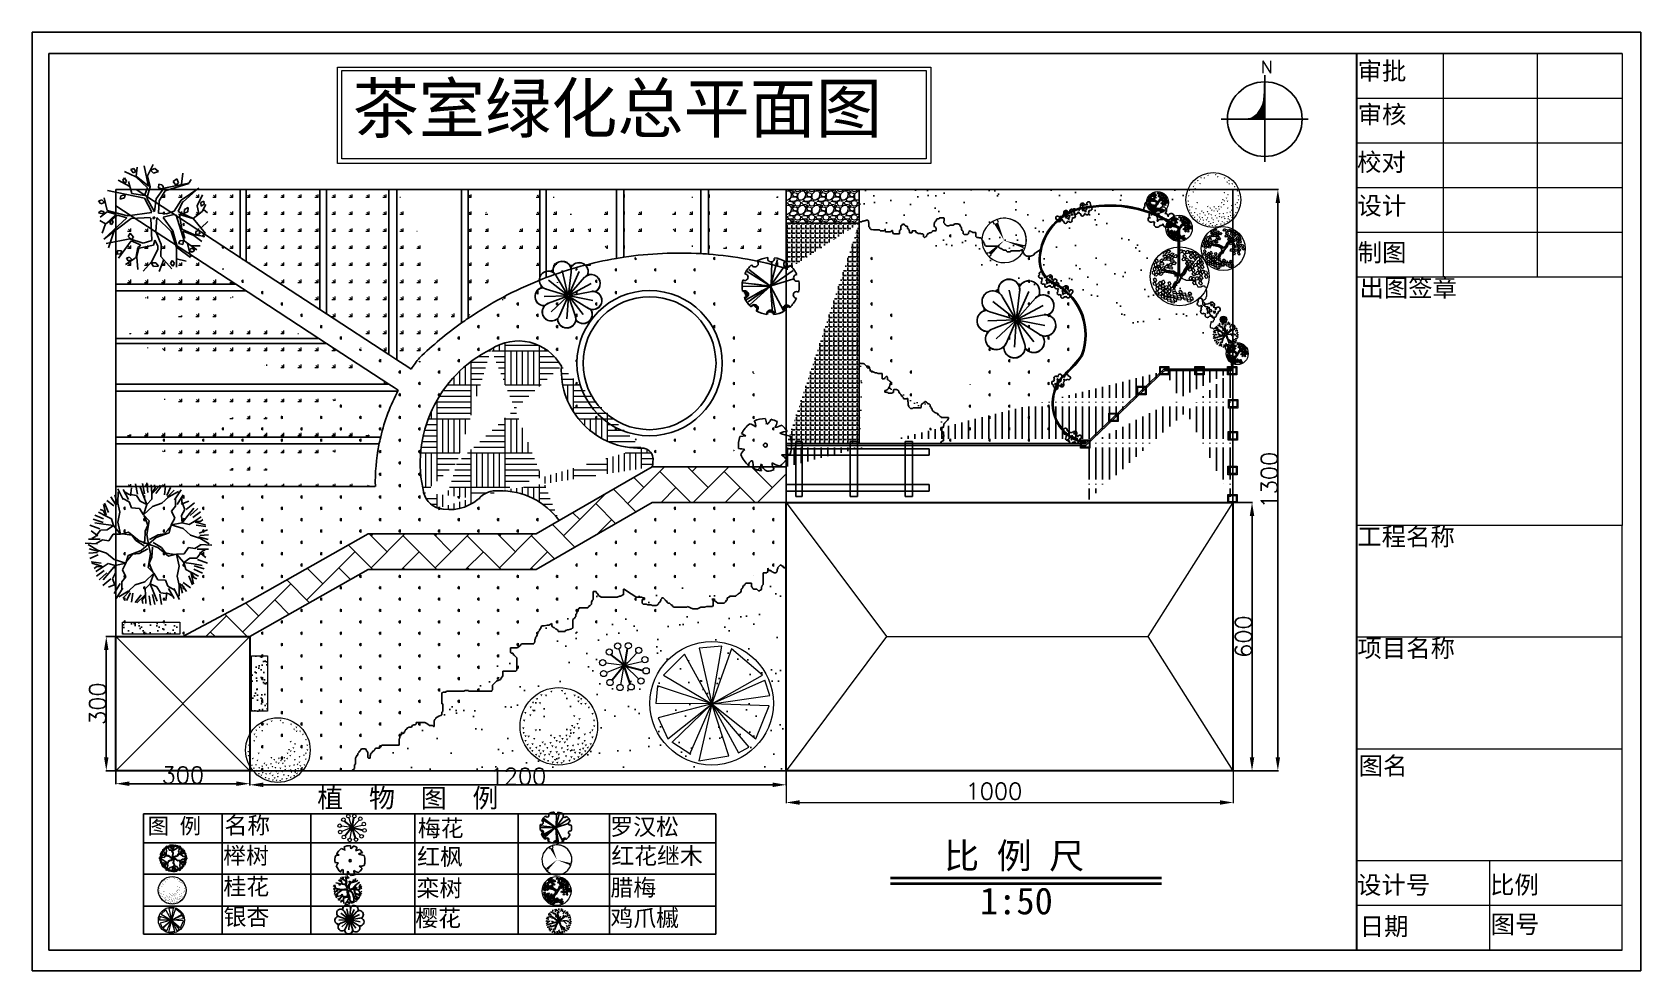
# Model space of a CAD drawing. Header units: centimetres. Extents: x -56693 to 5284, y -24690 to 2923.
# Drawn here: x 1684 to 5284, y 823 to 2923 of the extents above; entities outside this region: 2.
import ezdxf
from ezdxf.enums import TextEntityAlignment as Align

# ---------------------------------------------------------------- set-up
doc = ezdxf.new("R2010")
doc.units = ezdxf.units.CM
for name, color, linetype, lineweight in [('0-上木', 3, 'Continuous', 9), ('0-下木', 2, 'Continuous', 9), ('外轮廓', 7, 'Continuous', 100), ('廊架', 7, 'Continuous', 30), ('建筑物', 7, 'Continuous', 30), ('木板平台', 7, 'Continuous', 30), ('标注名称', 254, 'Continuous', 20), ('表格', 7, 'Continuous', 100), ('边框', 7, 'Continuous', 100)]:
    doc.layers.add(name, color=color, linetype=linetype, lineweight=lineweight)
for name, color, linetype in [('A绿-1', 94, 'Continuous'), ('ZZ-PM-ZBZ', 7, 'Continuous'), ('乔木', 100, 'Continuous'), ('乔木0', 3, 'Continuous'), ('亚乔木', 7, 'Continuous'), ('图层1', 1, 'Continuous'), ('标注', 7, 'Continuous'), ('标题', 7, 'Continuous'), ('树', 74, 'Continuous'), ('植物图例', 94, 'Continuous'), ('绿化1', 3, 'Continuous'), ('道路线', 7, 'Continuous')]:
    doc.layers.add(name, color=color, linetype=linetype)
doc.styles.add('GPSHZ', font='txt.shx', dxfattribs={"width": 0.8, "bigfont": 'hztxt.shx'})
doc.styles.get("Standard").update_dxf_attribs({"font": 'txt', "bigfont": 'gbcbig.shx'})
doc.styles.add('xj宋体', font='', dxfattribs={"width": 0.7})
doc.styles.get('xj宋体').set_extended_font_data('SimSun')
doc.dimstyles.new('ISO-25', dxfattribs={"dimtxt": 37, "dimasz": 30, "dimexe": 1.25, "dimexo": 0.625, "dimtad": 1, "dimtxsty": 'Standard', "dimcen": 2.5, "dimadec": 0, "dimazin": 0, "dimtfac": 1, "dimtmove": 0, "dimatfit": 3, "dimfxl": 1, "dimarcsym": 1})

msp = doc.modelspace()

# ---------------------------------------------------------------- texts
at = {"layer": 'A绿-1', "color": 0, "linetype": 'Continuous', "lineweight": 20, "char_height": 40, "attachment_point": 1}
for s, insert, width in [('{\\fSimHei|b0|i0|c134|p49;审批}', (4650.417, 2855.866), 1581.79569), ('{\\fSimHei|b0|i0|c134|p49;审核}', (4650.647, 2758.699), 1260.06099), ('{\\fSimHei|b0|i0|c134|p49;校对}', (4649.363, 2651.921), 1483.85245), ('{\\fSimHei|b0|i0|c134|p49;设计}', (4650.157, 2554.55), 1516.96666), ('{\\fSimHei|b0|i0|c134|p49;制图}', (4650.767, 2449.624), 1129.86225)]:
    msp.add_mtext(s, dxfattribs=dict(at, insert=insert, width=width))
at = {"layer": 'A绿-1', "color": 4, "linetype": 'Continuous', "lineweight": 20, "char_height": 40, "attachment_point": 1}
for s, insert, width in [('{\\fSimHei|b0|i0|c134|p49;\\C0;出图签章}', (4654.778, 2370.662), 2047.09873), ('{\\fSimHei|b0|i0|c134|p49;\\C0;工程名称}', (4649.824, 1814.086), 831.4264), ('{\\fSimHei|b0|i0|c134|p49;\\C0;项目名称}', (4650.208, 1564.504), 4437.56658), ('{\\fSimHei|b0|i0|c134|p49;\\C0;图名}', (4652.982, 1301.285), 1751.56178), ('{\\fSimHei|b0|i0|c134|p49;\\C0;设计号}', (4649.303, 1034.87), 511.97807), ('{\\fSimHei|b0|i0|c134|p49;\\C0;比例}', (4946.94, 1035.059), 2252.86694), ('{\\fSimHei|b0|i0|c134|p49;\\C0;日期}', (4655.5, 942.176), 1248.41942), ('{\\fSimHei|b0|i0|c134|p49;\\C0;图号}', (4948.276, 946.748), 2424.064)]:
    msp.add_mtext(s, dxfattribs=dict(at, insert=insert, width=width))
at = {"layer": 'A绿-1', "color": 0, "linetype": 'Continuous', "lineweight": 25, "attachment_point": 1}
for s, insert, char_height, width in [('{\\fSimHei|b1|i0|c134|p49;植  物  图  例}', (2322.482, 1230.532), 42.5, 5253.1094), ('{\\fSimHei|b0|i0|c134|p49;图 例}', (1942.93, 1164.205), 35, 993.2731), ('{\\fSimHei|b0|i0|c134|p49;名称}', (2114.671, 1166.786), 37.5, 1917.04361), ('{\\fSimHei|b0|i0|c134|p49;梅花}', (2547.483, 1160.665), 37.5, 1071.60244), ('{\\fSimHei|b0|i0|c134|p49;罗汉松}', (2978.26, 1163.702), 37.5, 2008.45422), ('{\\fSimHei|b0|i0|c134|p49;榉树}', (2111.882, 1099.08), 37.5, 1158.70548), ('{\\fSimHei|b0|i0|c134|p49;红枫}', (2545.842, 1096.729), 37.5, 1735.19675), ('{\\fSimHei|b0|i0|c134|p49;红花继木}', (2980.424, 1098.759), 37.5, 1363.1036), ('{\\fSimHei|b0|i0|c134|p49;桂花}', (2112.521, 1029.97), 37.5, 1425.5903), ('{\\fSimHei|b0|i0|c134|p49;栾树}', (2544.517, 1026.205), 37.5, 1780.83414), ('{\\fSimHei|b0|i0|c134|p49;腊梅}', (2978.568, 1027.775), 37.5, 1748.99925), ('{\\fSimHei|b0|i0|c134|p49;银杏}', (2112.795, 962.406), 37.5, 1145.23465), ('{\\fSimHei|b0|i0|c134|p49;樱花}', (2541.899, 959.501), 37.5, 1773.18785), ('{\\fSimHei|b0|i0|c134|p49;鸡爪槭}', (2978.408, 959.7), 37.5, 2022.31267)]:
    msp.add_mtext(s, dxfattribs=dict(at, insert=insert, char_height=char_height, width=width))
at = {"layer": 'A绿-1', "color": 0, "linetype": 'Continuous', "lineweight": 50, "attachment_point": 1}
for s, insert, char_height, width in [('{\\fSimHei|b1|i0|c134|p49;比 例 尺}', (3725.231, 1108.778), 57.5, 7363.85425), ('{\\fSimHei|b1|i0|c134|p49;1:50}', (3805.304, 1009.037), 60, 4346.60125)]:
    msp.add_mtext(s, dxfattribs=dict(at, insert=insert, char_height=char_height, width=width))
at = {"layer": '标注', "color": 0, "linetype": 'Continuous', "lineweight": 20}
msp.add_text('1000', height=37, dxfattribs=at).set_placement((3773.28, 1206.018))
at = {"layer": '标注名称', "color": 7, "style": 'xj宋体', "width": 0.7}
for p in [(-53631.683, -23625.745), (-55523.517, -24081.048)]:
    msp.add_text('石 榴', height=1000, dxfattribs=at).set_placement(p, align=Align.MIDDLE_CENTER)

# ---------------------------------------------------------------- blocks, each defined once
blk = doc.blocks.new('YY')
at = {"layer": '树', "color": 3}
for p, q in [((-338, 555), (-424, 656)), ((-310, 590), (-379, 690)), ((-261, 602), (-316, 696)), ((-256, 684), (-280, 715)), ((-261, 602), (-256, 684)), ((-252, 616), (-211, 745)), ((-212, 627), (-191, 751)), ((-107, 660), (-147, 768)), ((-86, 551), (-46, 665)), ((-77, 668), (-80, 780)), ((-62, 651), (-25, 774)), ((-44, 666), (32, 784)), ((35, 665), (50, 819)), ((85, 599), (40, 680)), ((94, 628), (101, 775)), ((129, 687), (107, 732)), ((210, 621), (129, 687)), ((138, 658), (204, 739)), ((210, 533), (210, 621)), ((227, 628), (278, 753)), ((283, 577), (305, 687)), ((307, 584), (352, 709)), ((352, 577), (403, 687)), ((386, 540), (440, 636)), ((-544, 360), (-671, 450)), ((-585, 291), (-649, 416)), ((-483, 392), (-607, 472)), ((-517, 452), (-566, 455)), ((-486, 445), (-523, 543)), ((-419, 489), (-517, 452)), ((-417, 507), (-499, 614)), ((-344, 531), (-428, 605)), ((-343, 445), (-419, 489)), ((-247, 449), (-344, 531)), ((-247, 449), (-343, 445)), ((-222, 537), (-261, 602)), ((-247, 449), (-222, 537)), ((-225, 309), (-247, 449)), ((-225, 309), (-174, 458)), ((-174, 458), (-86, 551)), ((70, 518), (85, 599)), ((151, 459), (70, 518)), ((151, 364), (151, 459)), ((151, 364), (261, 452)), ((261, 452), (210, 533)), ((261, 452), (283, 577)), ((261, 452), (350, 474)), ((350, 474), (386, 540)), ((386, 540), (460, 577)), ((403, 540), (536, 569)), ((433, 510), (550, 555)), ((460, 577), (475, 614)), ((514, 437), (587, 525)), ((528, 393), (653, 422)), ((536, 415), (631, 474)), ((-635, 127), (-732, 207)), ((-611, 234), (-725, 253)), ((-603, 264), (-702, 317)), ((-580, 269), (-668, 362)), ((-506, 199), (-584, 289)), ((-462, 370), (-555, 372)), ((-400, 316), (-462, 370)), ((-308, 357), (-400, 316)), ((-225, 309), (-308, 357)), ((-125, 277), (-225, 309)), ((-157, 260), (-207, 303)), ((-112, 220), (-157, 260)), ((-69, 109), (-125, 277)), ((-107, 136), (-112, 220)), ((55, 128), (173, 261)), ((60, 174), (131, 221)), ((131, 221), (142, 280)), ((142, 280), (154, 344)), ((151, 364), (305, 393)), ((173, 261), (151, 364)), ((305, 393), (430, 364)), ((430, 364), (548, 386)), ((469, 113), (479, 212)), ((479, 212), (557, 240)), ((550, 385), (690, 378)), ((557, 240), (605, 319)), ((587, 246), (718, 314)), ((589, 316), (730, 380)), ((634, 223), (737, 206)), ((638, 143), (655, 246)), ((655, 246), (682, 287)), ((-651, 24), (-773, 13)), ((-637, 72), (-747, 71)), ((-706, 117), (-745, 112)), ((-645, 87), (-737, 187)), ((-637, 72), (-706, 117)), ((-561, 73), (-637, 72)), ((-498, 8), (-617, -36)), ((-498, 8), (-561, 73)), ((-498, 8), (-542, -77)), ((-469, 75), (-506, 199)), ((-366, -44), (-498, 8)), ((-366, -44), (-469, 75)), ((-288, 27), (-366, -44)), ((-233, 10), (-290, -9)), ((-115, -9), (-288, 27)), ((-157, -27), (-233, 10)), ((10, 11), (-115, -9)), ((-50, 22), (-107, 136)), ((10, 11), (-69, 109)), ((10, 11), (-36, -107)), ((-10, 68), (60, 174)), ((10, 11), (55, 128)), ((10, 11), (134, 30)), ((10, 11), (89, -87)), ((49, 57), (176, 49)), ((134, 30), (308, -6)), ((176, 49), (252, 11)), ((252, 11), (309, 30)), ((308, -6), (386, 65)), ((309, 30), (371, 53)), ((386, 65), (469, 113)), ((386, 65), (489, -54)), ((386, 65), (518, 14)), ((518, 14), (562, 99)), ((518, 14), (637, 57)), ((518, 14), (581, -52)), ((562, 99), (638, 143)), ((637, 57), (744, 93)), ((653, 132), (787, 150)), ((655, 40), (786, 64)), ((671, -2), (792, 8)), ((-633, -110), (-768, -128)), ((-636, -18), (-766, -42)), ((-617, -36), (-724, -72)), ((-615, -202), (-718, -185)), ((-619, -121), (-636, -225)), ((-542, -77), (-619, -121)), ((-460, -191), (-537, -219)), ((-449, -91), (-460, -191)), ((-366, -44), (-449, -91)), ((-290, -9), (-351, -31)), ((-30, -36), (-157, -27)), ((-36, -107), (-153, -239)), ((-111, -200), (-123, -258)), ((-41, -153), (-111, -200)), ((30, -47), (-41, -153)), ((70, -1), (126, -115)), ((89, -87), (145, -256)), ((126, -115), (132, -199)), ((132, -199), (177, -239)), ((489, -54), (526, -177)), ((526, -177), (604, -268)), ((581, -52), (657, -51)), ((654, -106), (751, -186)), ((657, -51), (766, -49)), ((657, -51), (725, -96)), ((665, -65), (757, -165)), ((725, -96), (765, -90)), ((-570, -294), (-711, -359)), ((-567, -225), (-698, -292)), ((-531, -364), (-671, -357)), ((-636, -225), (-663, -266)), ((-509, -371), (-634, -401)), ((-516, -394), (-612, -452)), ((-537, -219), (-585, -297)), ((-411, -342), (-529, -364)), ((-286, -372), (-411, -342)), ((-131, -342), (-286, -372)), ((-131, -342), (-242, -431)), ((-153, -239), (-131, -342)), ((-123, -258), (-135, -323)), ((-131, -342), (-131, -438)), ((145, -256), (245, -288)), ((177, -239), (227, -281)), ((245, -288), (193, -437)), ((245, -288), (328, -336)), ((245, -288), (266, -428)), ((328, -336), (419, -295)), ((419, -295), (482, -348)), ((482, -348), (574, -351)), ((502, -371), (626, -451)), ((564, -339), (690, -429)), ((600, -247), (688, -341)), ((605, -270), (668, -395)), ((623, -243), (722, -296)), ((631, -213), (744, -232)), ((-494, -416), (-568, -504)), ((-413, -489), (-531, -533)), ((-384, -519), (-516, -548)), ((-440, -556), (-455, -592)), ((-367, -519), (-440, -556)), ((-367, -519), (-420, -614)), ((-332, -555), (-384, -666)), ((-330, -453), (-367, -519)), ((-288, -563), (-332, -688)), ((-242, -431), (-330, -453)), ((-264, -556), (-286, -666)), ((-242, -431), (-264, -556)), ((-207, -607), (-259, -732)), ((-242, -431), (-190, -512)), ((-190, -512), (-190, -600)), ((-190, -600), (-109, -666)), ((-131, -438), (-50, -497)), ((-75, -607), (-82, -754)), ((-50, -497), (-65, -578)), ((-65, -578), (-21, -659)), ((105, -530), (65, -643)), ((193, -437), (105, -530)), ((231, -605), (211, -729)), ((271, -595), (231, -724)), ((266, -428), (241, -515)), ((241, -515), (280, -580)), ((266, -428), (362, -424)), ((266, -428), (363, -509)), ((280, -580), (275, -662)), ((280, -580), (336, -674)), ((329, -568), (399, -668)), ((357, -534), (444, -635)), ((362, -424), (438, -468)), ((363, -509), (448, -584)), ((436, -486), (519, -593)), ((438, -468), (536, -431)), ((506, -424), (543, -522)), ((536, -431), (586, -434)), ((-119, -636), (-185, -717)), ((-109, -666), (-87, -710)), ((-16, -644), (-30, -798)), ((64, -645), (-12, -762)), ((81, -629), (44, -753)), ((97, -647), (100, -759)), ((127, -639), (167, -747)), ((275, -662), (300, -693))]:
    blk.add_line(p, q, dxfattribs=at)
blk = doc.blocks.new('Y1')
at = {"layer": '绿化1', "color": 2, "xscale": 1.200000000186264, "yscale": 1.199999999254941, "zscale": 1.199999999999999}
blk.add_blockref('YY', (-26, 1), dxfattribs=at)
blk = doc.blocks.new('du1')
at = {"color": 70, "lineweight": 5}
for p, q in [((15897, -133540), (15744, -133254)), ((16182, -133055), (16264, -133342)), ((18919, -135975), (18739, -135902)), ((18858, -135625), (19018, -135663)), ((15119, -136499), (15292, -136368)), ((15567, -136613), (15392, -136794))]:
    blk.add_line(p, q, dxfattribs=at)
for start, end in [(120.64684, 217.53801), (346.64973, 108.15468), (227.99318, 338.15011)]:
    blk.add_arc((16870, -135154), 2208, start, end, dxfattribs=at)
at = {"color": 230, "lineweight": 5}
for points in [[(15897, -133540), (16264, -133342), (16865, -135146), (16864, -135161)], [(15292, -136368), (15567, -136613), (16865, -135146)], [(18858, -135625), (18739, -135902), (16864, -135161)]]:
    blk.add_solid(points, dxfattribs=at)
blk = doc.blocks.new('x67')
at = {"layer": '0-下木', "color": 240, "lineweight": 5}
blk.add_blockref('du1', (0, 0), dxfattribs=at)
blk = doc.blocks.new('黄金叶')
at = {"layer": 'A绿-1', "color": 0}
for p, q in [((-1034, 335), (-801, 361)), ((-801, 361), (-973, 453)), ((-973, 453), (-973, 453))]:
    blk.add_line(p, q, dxfattribs=at)
blk.add_lwpolyline([(854, 526, 0.078989), (643, 774, 0.078989)], format="xyb", dxfattribs=at)
blk.add_circle((-20, -15), 75.6, dxfattribs=at)
for centre, radius, start, end in [((-30, -14), 1043, 126.07508, 153.62454), ((-718, 391), 444, 48.52033, 80.51513), ((-30, -14), 1054, 89.33215, 114.38564), ((-658, 770), 257, 343.65549, 39.76), ((-360, 868), 382, 352.07749, 26.61284), ((-181, 1146), 400, 304.18683, 338.5411), ((-30, -14), 1051, 62.87665, 77.70213), ((144, 922), 304, 315.84539, 359.76505), ((-498, 3799), 3232, 285.43975, 290.70994), ((-30, -14), 1062, 160.84261, 187.275), ((802, 66), 462, 83.53226, 121.6544), ((1885, 4119), 3892, 250.08649, 256.34511), ((-30, -14), 1056, 340.33073, 19.42997), ((-1222, -1886), 1743, 77.37282, 85.46489), ((-23, -1010), 1162, 134.77817, 147.33147), ((-30, -14), 1038, 200.8103, 231.43916), ((-511, -804), 173, 97.74104, 188.81075), ((-2688, -1049), 2194, 2.94646, 10.92381), ((-30, -14), 1018, 305.39404, 326.24638), ((694, 900), 1298, 266.7455, 282.01463), ((-14, -1269), 1080, 39.65359, 53.99299), ((-30, -14), 1033, 243.14983, 261.83562), ((234, -896), 436, 160.60085, 199.39915), ((185, -727), 352, 186.19115, 248.49517), ((-30, -14), 1044, 274.72362, 290.3277), ((571, -765), 324, 170.63138, 220.62782), ((630, -254), 594, 230.45823, 263.10928)]:
    blk.add_arc(centre, radius, start, end, dxfattribs=at)
blk = doc.blocks.new('x40')
at = {"layer": '0-上木', "color": 74, "lineweight": 5}
blk.add_circle((118589, -113054), 2225, dxfattribs=at)
for points in [[(117038, -111651), (117176, -111633), (117113, -111758)], [(117264, -111448), (117401, -111430), (117338, -111555)], [(117524, -111228), (117661, -111210), (117599, -111335)], [(117785, -111245), (117922, -111227), (117859, -111352)], [(118093, -111025), (118230, -111007), (118167, -111132)], [(118709, -110974), (118846, -110956), (118783, -111081)], [(118874, -111143), (119012, -111125), (118949, -111250)], [(119431, -111245), (119568, -111227), (119506, -111352)], [(119798, -111448), (119935, -111430), (119873, -111555)], [(119810, -111719), (119947, -111701), (119885, -111826)], [(120059, -111719), (120196, -111701), (120134, -111826)], [(116600, -112243), (116737, -112226), (116675, -112350)], [(116884, -112379), (117022, -112361), (116959, -112486)], [(117050, -112108), (117187, -112090), (117125, -112215)], [(119704, -112599), (119841, -112581), (119778, -112706)], [(120462, -112294), (120599, -112276), (120536, -112401)], [(120545, -112683), (120682, -112666), (120619, -112790)], [(116482, -113124), (116619, -113106), (116557, -113230)], [(116505, -113394), (116643, -113377), (116580, -113501)], [(116612, -113581), (116749, -113563), (116687, -113688)], [(117204, -113242), (117341, -113224), (117279, -113349)], [(118069, -113547), (118206, -113529), (118144, -113654)], [(118590, -113581), (118727, -113563), (118665, -113688)], [(118957, -113547), (119094, -113529), (119032, -113654)], [(119159, -113598), (119296, -113580), (119234, -113704)], [(119194, -113242), (119331, -113224), (119269, -113349)], [(119289, -112988), (119426, -112970), (119364, -113095)], [(119372, -113394), (119509, -113377), (119447, -113501)], [(119407, -113090), (119545, -113072), (119482, -113197)], [(119597, -112870), (119734, -112852), (119672, -112977)], [(120012, -113479), (120149, -113461), (120086, -113586)], [(120320, -113377), (120457, -113360), (120394, -113484)], [(120450, -113648), (120587, -113630), (120525, -113755)], [(120556, -113005), (120694, -112987), (120631, -113112)], [(116612, -113851), (116749, -113834), (116687, -113958)], [(116730, -114071), (116868, -114054), (116805, -114178)], [(116873, -114275), (117010, -114257), (116947, -114381)], [(117003, -114427), (117140, -114409), (117078, -114534)], [(117015, -114038), (117152, -114020), (117090, -114145)], [(117110, -113733), (117247, -113715), (117184, -113840)], [(117228, -114241), (117365, -114223), (117303, -114348)], [(117394, -114410), (117531, -114392), (117469, -114517)], [(117595, -113936), (117732, -113918), (117670, -114043)], [(117631, -114444), (117768, -114426), (117706, -114551)], [(117725, -114055), (117863, -114037), (117800, -114161)], [(117856, -114258), (117993, -114240), (117931, -114365)], [(118045, -113970), (118182, -113952), (118120, -114077)], [(118152, -114156), (118289, -114138), (118227, -114263)], [(118270, -113682), (118407, -113664), (118345, -113789)], [(118353, -114224), (118490, -114206), (118428, -114331)], [(118401, -113851), (118538, -113834), (118475, -113958)], [(118401, -114495), (118538, -114477), (118475, -114602)], [(118578, -113919), (118715, -113901), (118653, -114026)], [(118697, -114275), (118834, -114257), (118772, -114381)], [(118732, -113733), (118869, -113715), (118807, -113840)], [(118863, -113936), (119000, -113918), (118937, -114043)], [(118993, -113767), (119130, -113749), (119068, -113874)], [(119028, -114139), (119166, -114121), (119103, -114246)], [(119028, -114359), (119166, -114341), (119103, -114466)], [(119206, -114427), (119343, -114409), (119281, -114534)], [(119336, -114122), (119474, -114104), (119411, -114229)], [(119396, -114393), (119533, -114375), (119470, -114500)], [(119455, -114528), (119592, -114511), (119530, -114635)], [(119692, -113682), (119829, -113664), (119767, -113789)], [(119715, -114545), (119853, -114528), (119790, -114652)], [(119739, -114359), (119876, -114341), (119814, -114466)], [(119881, -114004), (120018, -113986), (119956, -114111)], [(119917, -114292), (120054, -114274), (119992, -114398)], [(120012, -113851), (120149, -113834), (120086, -113958)], [(120035, -114444), (120172, -114426), (120110, -114551)], [(120071, -114105), (120208, -114088), (120146, -114212)], [(120189, -114241), (120326, -114223), (120264, -114348)], [(120355, -114038), (120492, -114020), (120430, -114145)], [(117394, -114749), (117531, -114731), (117469, -114855)], [(117477, -114579), (117614, -114561), (117552, -114686)], [(117678, -114918), (117815, -114900), (117753, -115025)], [(117714, -114664), (117851, -114646), (117788, -114771)], [(117903, -115002), (118040, -114985), (117978, -115109)], [(117974, -114630), (118111, -114612), (118049, -114737)], [(118164, -114765), (118301, -114748), (118239, -114872)], [(118176, -115087), (118313, -115069), (118250, -115194)], [(118306, -114935), (118443, -114917), (118381, -115042)], [(118519, -114630), (118656, -114612), (118594, -114737)], [(118519, -114850), (118656, -114832), (118594, -114957)], [(118803, -115019), (118941, -115002), (118878, -115126)], [(118934, -114732), (119071, -114714), (119008, -114839)], [(119135, -114985), (119272, -114968), (119210, -115092)], [(119242, -114782), (119379, -114765), (119316, -114889)], [(119407, -114901), (119545, -114883), (119482, -115008)], [(119644, -114782), (119782, -114765), (119719, -114889)], [(119834, -114630), (119971, -114612), (119909, -114737)]]:
    blk.add_solid(points, dxfattribs=at)
at = {"layer": '0-上木', "color": 40, "lineweight": 5}
for points in [[(117441, -111685), (117578, -111667), (117516, -111792)], [(119644, -111583), (119782, -111565), (119719, -111690)], [(116529, -112683), (116666, -112666), (116604, -112790)], [(116908, -111922), (117045, -111904), (116983, -112029)], [(119407, -112430), (119545, -112412), (119482, -112537)], [(120248, -111939), (120386, -111921), (120323, -112046)], [(116790, -113598), (116927, -113580), (116865, -113704)], [(119668, -113124), (119805, -113106), (119743, -113230)], [(120450, -113242), (120587, -113224), (120525, -113349)], [(117441, -114139), (117578, -114121), (117516, -114246)], [(118057, -114478), (118194, -114460), (118132, -114585)], [(118815, -114495), (118952, -114477), (118890, -114602)], [(119633, -114055), (119770, -114037), (119707, -114161)], [(117216, -114647), (117353, -114629), (117291, -114754)], [(118436, -115104), (118573, -115086), (118511, -115211)]]:
    blk.add_solid(points, dxfattribs=at)
at = {"layer": '0-上木', "color": 74}
blk.add_solid([(118685, -115121), (118822, -115103), (118760, -115228)], dxfattribs=at)
at = {"layer": '0-上木', "color": 74, "lineweight": 5}
blk.add_text('LANDCADD 1987', height=0.00417, rotation=7.29466, dxfattribs=at).set_placement((117204, -113242))
blk = doc.blocks.new('茶梅球')
at = {"layer": '植物图例', "color": 6}
for p, q in [((3.58, 7.6), (4.34, 4.39)), ((5.81, 7.44), (4.46, 4.4)), ((1.76, 6.31), (4.29, 4.35)), ((7.41, 5.87), (4.53, 4.34)), ((1.19, 4.15), (4.26, 4.27)), ((2.15, 2.12), (4.3, 4.16)), ((4.19, 1.2), (4.4, 4.12)), ((6.35, 1.79), (4.49, 4.15)), ((7.61, 3.64), (4.54, 4.23))]:
    blk.add_line(p, q, dxfattribs=at)
at = {"layer": '植物图例', "color": 2}
for p, q in [((4.76, 7.38), (4.42, 4.41)), ((2.8, 6.89), (4.3, 4.37)), ((6.55, 6.7), (4.5, 4.38)), ((1.45, 5.15), (4.26, 4.31)), ((1.76, 3.27), (4.27, 4.21)), ((3.25, 1.63), (4.34, 4.13)), ((5.35, 1.52), (4.44, 4.12)), ((6.83, 2.72), (4.52, 4.18)), ((7.51, 4.82), (4.54, 4.27))]:
    blk.add_line(p, q, dxfattribs=at)
for centre in [(4.4, 4.27), (4.4, 4.27), (4.4, 4.27), (4.4, 4.27), (4.4, 4.26), (4.4, 4.26), (4.4, 4.27), (4.4, 4.27), (4.4, 4.26)]:
    blk.add_circle(centre, 0.14, dxfattribs=at)
at = {"layer": '植物图例', "color": 94}
for centre, radius, start, end in [((1.76, 6.32), 1.2, 29.3069, 254.8328), ((1.76, 6.32), 1.2, 29.3069, 254.8328), ((1.76, 6.32), 1.2, 29.3069, 254.8328), ((1.76, 6.32), 1.2, 29.3069, 254.8328), ((1.76, 6.32), 1.2, 29.3069, 254.8328), ((1.76, 6.32), 1.2, 29.3069, 254.8328), ((1.76, 6.31), 1.2, 29.3069, 254.8328), ((1.76, 6.31), 1.2, 29.3069, 254.8328), ((1.76, 6.31), 1.2, 29.3069, 254.8328), ((4.37, 4.62), 3.66, 122.9642, 128.6794), ((4.38, 4.62), 3.66, 122.9642, 128.6794), ((4.38, 4.62), 3.66, 122.9642, 128.6794), ((4.37, 4.62), 3.66, 122.9642, 128.6794), ((4.37, 4.62), 3.66, 122.9642, 128.6794), ((4.38, 4.61), 3.66, 122.9642, 128.6794), ((4.37, 4.62), 3.66, 122.9642, 128.6794), ((4.37, 4.61), 3.66, 122.9642, 128.6794), ((4.37, 4.61), 3.66, 122.9642, 128.6794), ((3.58, 7.62), 1.2, 349.3069, 194.2312), ((3.58, 7.62), 1.2, 349.3069, 194.2312), ((3.58, 7.61), 1.2, 349.3069, 194.2312), ((3.58, 7.61), 1.2, 349.3069, 194.2312), ((3.58, 7.61), 1.2, 349.3069, 194.2312), ((3.58, 7.6), 1.2, 349.3069, 194.2312), ((3.59, 7.62), 1.2, 349.3069, 194.2312), ((3.59, 7.62), 1.2, 349.3069, 194.2312), ((3.59, 7.61), 1.2, 349.3069, 194.2312), ((4.37, 4.62), 3.66, 81.4922, 86.6457), ((4.37, 4.61), 3.66, 81.4922, 86.6457), ((4.37, 4.61), 3.66, 81.4922, 86.6457), ((4.37, 4.62), 3.66, 81.4922, 86.6457), ((4.37, 4.62), 3.66, 81.4922, 86.6457), ((4.38, 4.62), 3.66, 81.4922, 86.6457), ((4.38, 4.62), 3.66, 81.4922, 86.6457), ((4.37, 4.62), 3.66, 81.4922, 86.6457), ((4.38, 4.61), 3.66, 81.4922, 86.6457), ((5.81, 7.44), 1.2, 336.6155, 154.2312), ((5.81, 7.44), 1.2, 336.6155, 154.2312), ((5.81, 7.44), 1.2, 336.6155, 154.2312), ((5.81, 7.44), 1.2, 336.6155, 154.2312), ((5.81, 7.43), 1.2, 336.6155, 154.2312), ((5.81, 7.43), 1.2, 336.6155, 154.2312), ((5.81, 7.43), 1.2, 336.6155, 154.2312), ((5.81, 7.43), 1.2, 336.6155, 154.2312), ((5.81, 7.42), 1.2, 336.6155, 154.2312), ((4.37, 4.62), 3.66, 165.2203, 169.5899), ((4.38, 4.62), 3.66, 165.2203, 169.5899), ((4.37, 4.62), 3.66, 165.2203, 169.5899), ((4.37, 4.62), 3.66, 165.2203, 169.5899), ((4.38, 4.62), 3.66, 165.2203, 169.5899), ((4.37, 4.62), 3.66, 165.2203, 169.5899), ((4.37, 4.61), 3.66, 165.2203, 169.5899), ((4.38, 4.61), 3.66, 165.2203, 169.5899), ((4.37, 4.61), 3.66, 165.2203, 169.5899), ((7.4, 5.87), 1.2, 296.6155, 134.8328), ((7.4, 5.86), 1.2, 296.6155, 134.8328), ((7.4, 5.85), 1.2, 296.6155, 134.8328), ((7.4, 5.87), 1.2, 296.6155, 134.8328), ((7.41, 5.87), 1.2, 296.6155, 134.8328), ((7.41, 5.87), 1.2, 296.6155, 134.8328), ((7.4, 5.87), 1.2, 296.6155, 134.8328), ((7.4, 5.87), 1.2, 296.6155, 134.8328), ((7.41, 5.86), 1.2, 296.6155, 134.8328), ((4.37, 4.62), 3.66, 41.3272, 44.487), ((4.37, 4.62), 3.66, 41.3272, 44.487), ((4.37, 4.62), 3.66, 41.3272, 44.487), ((4.37, 4.62), 3.66, 41.3272, 44.487), ((4.37, 4.61), 3.66, 41.3272, 44.487), ((4.37, 4.61), 3.66, 41.3272, 44.487), ((4.38, 4.62), 3.66, 41.3272, 44.487), ((4.38, 4.62), 3.66, 41.3272, 44.487), ((4.38, 4.61), 3.66, 41.3272, 44.487), ((1.19, 4.15), 1.2, 96.6155, 274.2312), ((1.19, 4.15), 1.2, 96.6155, 274.2312), ((1.19, 4.14), 1.2, 96.6155, 274.2312), ((1.2, 4.16), 1.2, 96.6155, 274.2312), ((1.2, 4.16), 1.2, 96.6155, 274.2312), ((1.2, 4.16), 1.2, 96.6155, 274.2312), ((1.2, 4.16), 1.2, 96.6155, 274.2312), ((1.2, 4.15), 1.2, 96.6155, 274.2312), ((1.2, 4.15), 1.2, 96.6155, 274.2312), ((7.61, 3.65), 1.2, 229.3069, 94.8328), ((7.61, 3.65), 1.2, 229.3069, 94.8328), ((7.61, 3.64), 1.2, 229.3069, 94.8328), ((7.61, 3.64), 1.2, 229.3069, 94.8328), ((7.61, 3.63), 1.2, 229.3069, 94.8328), ((7.61, 3.64), 1.2, 229.3069, 94.8328), ((7.62, 3.65), 1.2, 229.3069, 94.8328), ((7.62, 3.64), 1.2, 229.3069, 94.8328), ((7.62, 3.63), 1.2, 229.3069, 94.8328), ((4.37, 4.62), 3.66, 2.341, 3.4892), ((4.37, 4.62), 3.66, 2.341, 3.4892), ((4.37, 4.62), 3.66, 2.341, 3.4892), ((4.37, 4.62), 3.66, 2.341, 3.4892), ((4.37, 4.61), 3.66, 2.341, 3.4892), ((4.37, 4.61), 3.66, 2.341, 3.4892), ((4.38, 4.62), 3.66, 2.341, 3.4892), ((4.38, 4.62), 3.66, 2.341, 3.4892), ((4.38, 4.61), 3.66, 2.341, 3.4892), ((2.15, 2.13), 1.2, 109.3069, 334.8328), ((2.15, 2.13), 1.2, 109.3069, 334.8328), ((2.15, 2.12), 1.2, 109.3069, 334.8328), ((2.16, 2.13), 1.2, 109.3069, 334.8328), ((2.16, 2.14), 1.2, 109.3069, 334.8328), ((2.16, 2.14), 1.2, 109.3069, 334.8328), ((2.16, 2.14), 1.2, 109.3069, 334.8328), ((2.16, 2.14), 1.2, 109.3069, 334.8328), ((2.16, 2.13), 1.2, 109.3069, 334.8328), ((4.37, 4.62), 3.66, 206.9966, 209.1988), ((4.37, 4.61), 3.66, 206.9966, 209.1988), ((4.37, 4.61), 3.66, 206.9966, 209.1988), ((4.37, 4.62), 3.66, 206.9966, 209.1988), ((4.37, 4.62), 3.66, 206.9966, 209.1988), ((4.38, 4.62), 3.66, 206.9966, 209.1988), ((4.38, 4.62), 3.66, 206.9966, 209.1988), ((4.37, 4.62), 3.66, 206.9966, 209.1988), ((4.38, 4.61), 3.66, 206.9966, 209.1988), ((6.35, 1.81), 1.2, 215.6634, 34.3035), ((6.35, 1.81), 1.2, 215.6634, 34.3035), ((6.35, 1.8), 1.2, 215.6634, 34.3035), ((6.34, 1.8), 1.2, 215.6634, 34.3035), ((6.34, 1.79), 1.2, 215.6634, 34.3035), ((6.34, 1.79), 1.2, 215.6634, 34.3035), ((6.35, 1.81), 1.2, 215.6634, 34.3035), ((6.35, 1.8), 1.2, 215.6634, 34.3035), ((6.35, 1.79), 1.2, 215.6634, 34.3035), ((4.37, 4.62), 3.66, 324.1124, 324.1297), ((4.37, 4.61), 3.66, 324.1124, 324.1297), ((4.37, 4.61), 3.66, 324.1124, 324.1297), ((4.37, 4.62), 3.66, 324.1124, 324.1297), ((4.38, 4.62), 3.66, 324.1124, 324.1297), ((4.38, 4.62), 3.66, 324.1124, 324.1297), ((4.37, 4.62), 3.66, 324.1124, 324.1297), ((4.37, 4.62), 3.66, 324.1124, 324.1297), ((4.38, 4.61), 3.66, 324.1124, 324.1297), ((4.37, 4.62), 3.66, 247.2688, 247.7819), ((4.37, 4.62), 3.66, 247.2688, 247.7819), ((4.37, 4.62), 3.66, 247.2688, 247.7819), ((4.37, 4.62), 3.66, 247.2688, 247.7819), ((4.37, 4.61), 3.66, 247.2688, 247.7819), ((4.37, 4.61), 3.66, 247.2688, 247.7819), ((4.38, 4.62), 3.66, 247.2688, 247.7819), ((4.38, 4.62), 3.66, 247.2688, 247.7819), ((4.38, 4.61), 3.66, 247.2688, 247.7819), ((4.19, 1.21), 1.2, 176.6155, 14.8328), ((4.19, 1.21), 1.2, 176.6155, 14.8328), ((4.19, 1.2), 1.2, 176.6155, 14.8328), ((4.19, 1.2), 1.2, 176.6155, 14.8328), ((4.19, 1.2), 1.2, 176.6155, 14.8328), ((4.19, 1.19), 1.2, 176.6155, 14.8328), ((4.19, 1.21), 1.2, 176.4972, 9.5299), ((4.19, 1.21), 1.2, 176.6155, 14.8328), ((4.19, 1.2), 1.2, 176.6155, 14.8328), ((4.37, 4.62), 3.66, 285.8373, 286.059), ((4.37, 4.62), 3.66, 285.8373, 286.059), ((4.37, 4.62), 3.66, 285.8373, 286.059), ((4.37, 4.62), 3.66, 285.8373, 286.059), ((4.37, 4.61), 3.66, 285.8373, 286.059), ((4.37, 4.61), 3.66, 285.8373, 286.059), ((4.38, 4.62), 3.66, 285.8373, 286.059), ((4.38, 4.62), 3.66, 285.8373, 286.059), ((4.38, 4.61), 3.66, 285.8373, 286.059)]:
    blk.add_arc(centre, radius, start, end, dxfattribs=at)
blk = doc.blocks.new('m12')
at = {"layer": '0-下木', "color": 42, "lineweight": 0}
for p, q in [((-67541, -295839), (-68353, -296651)), ((-66485, -297754), (-67541, -295839)), ((-66975, -295610), (-66485, -297754)), ((-66485, -297754), (-66099, -295533)), ((-65721, -295633), (-66485, -297754)), ((-64532, -296651), (-65721, -295633)), ((-68588, -297061), (-68645, -297744)), ((-66485, -297754), (-68588, -297061)), ((-68353, -296651), (-66485, -297754)), ((-66485, -297754), (-64532, -296651)), ((-66485, -297754), (-64442, -296840)), ((-66485, -297754), (-68645, -297744)), ((-66485, -297754), (-64249, -297441)), ((-66485, -297754), (-68567, -298297)), ((-68567, -298297), (-68190, -299107)), ((-68190, -299107), (-66485, -297754)), ((-66485, -297754), (-68032, -299258)), ((-67338, -299701), (-66485, -297754)), ((-66485, -297754), (-66995, -299960)), ((-64278, -297839), (-66485, -297754)), ((-66485, -297754), (-65463, -299648)), ((-66485, -297754), (-65057, -299431)), ((-66485, -297754), (-64787, -299112)), ((-65834, -299767), (-66485, -297754)), ((-66451, -297750), (-66451, -297750)), ((-66451, -297750), (-66451, -297750)), ((-66451, -297750), (-66451, -297750)), ((-66451, -297750), (-66451, -297750)), ((-64787, -299112), (-64278, -297839)), ((-67998, -299254), (-67304, -299697)), ((-65463, -299648), (-65057, -299431)), ((-66995, -299960), (-65834, -299767))]:
    blk.add_line(p, q, dxfattribs=at)
at = {"layer": '0-下木', "color": 42, "lineweight": 5}
for p, q in [((-66099, -295533), (-66975, -295610)), ((-64249, -297441), (-64442, -296840))]:
    blk.add_line(p, q, dxfattribs=at)
at = {"layer": '0-下木', "color": 42, "lineweight": 0}
blk.add_circle((-66493, -297739), 2385, dxfattribs=at)
blk = doc.blocks.new('m27')
at = {"color": 3, "lineweight": 5}
for p, q in [((65899, -317099), (66054, -316973)), ((66192, -317040), (66053, -317233)), ((66054, -316973), (66192, -317040)), ((66932, -317156), (67008, -316971)), ((67008, -316971), (67161, -316965)), ((67161, -316965), (67130, -317201)), ((67197, -317150), (67250, -317022)), ((67250, -317022), (67366, -317036)), ((67366, -317036), (67449, -317218)), ((67453, -317215), (67530, -317030)), ((67530, -317030), (67683, -317024)), ((67683, -317024), (67652, -317260)), ((67719, -317210), (67772, -317081)), ((67772, -317081), (67887, -317095)), ((64788, -318449), (64925, -318380)), ((64876, -318104), (65013, -318035)), ((64884, -318304), (64876, -318104)), ((64985, -318361), (64884, -318304)), ((64925, -318380), (64995, -318607)), ((64966, -317795), (65102, -317725)), ((64973, -317994), (64966, -317795)), ((65074, -318052), (64973, -317994)), ((65083, -318262), (64985, -318361)), ((65013, -318035), (65083, -318262)), ((65046, -318447), (65165, -318241)), ((65172, -317953), (65074, -318052)), ((65102, -317725), (65172, -317953)), ((65165, -318241), (65304, -318245)), ((65188, -318389), (65324, -318320)), ((65195, -318589), (65188, -318389)), ((65331, -318358), (65190, -318500)), ((65304, -318245), (65331, -318358)), ((65316, -318050), (65552, -318020)), ((65361, -318196), (65316, -318050)), ((65324, -318320), (65394, -318547)), ((65332, -317834), (65487, -317707)), ((65348, -317949), (65332, -317834)), ((65486, -317967), (65348, -317949)), ((65559, -318223), (65361, -318196)), ((65432, -318464), (65587, -318337)), ((65625, -317774), (65486, -317967)), ((65487, -317707), (65625, -317774)), ((65552, -318020), (65633, -318133)), ((65633, -318133), (65559, -318223)), ((65582, -317431), (65818, -317401)), ((65627, -317578), (65582, -317431)), ((65725, -318404), (65586, -318597)), ((65587, -318337), (65725, -318404)), ((65599, -317216), (65753, -317089)), ((65614, -317331), (65599, -317216)), ((65752, -317349), (65614, -317331)), ((65826, -317604), (65627, -317578)), ((65633, -317718), (65788, -317591)), ((65648, -317833), (65633, -317718)), ((65786, -317851), (65648, -317833)), ((65733, -318348), (65887, -318221)), ((65748, -318463), (65733, -318348)), ((65891, -317156), (65752, -317349)), ((65753, -317089), (65891, -317156)), ((65925, -317658), (65786, -317851)), ((65788, -317591), (65925, -317658)), ((65818, -317401), (65899, -317514)), ((65899, -317514), (65826, -317604)), ((65871, -317669), (66107, -317639)), ((65916, -317816), (65871, -317669)), ((66025, -318288), (65886, -318481)), ((65887, -317454), (66042, -317327)), ((65903, -317569), (65887, -317454)), ((65887, -318221), (66025, -318288)), ((65915, -317215), (65899, -317099)), ((66041, -317587), (65903, -317569)), ((66053, -317233), (65915, -317215)), ((66114, -317842), (65916, -317816)), ((66180, -317394), (66041, -317587)), ((66042, -317327), (66180, -317394)), ((66049, -318395), (66284, -318364)), ((66093, -318541), (66049, -318395)), ((66065, -318179), (66220, -318052)), ((66080, -318294), (66065, -318179)), ((66218, -318312), (66080, -318294)), ((66107, -317639), (66188, -317752)), ((66188, -317752), (66114, -317842)), ((66171, -317824), (66406, -317794)), ((66215, -317970), (66171, -317824)), ((66187, -317608), (66342, -317481)), ((66202, -317723), (66187, -317608)), ((66188, -317337), (66342, -317211)), ((66203, -317453), (66188, -317337)), ((66340, -317741), (66202, -317723)), ((66341, -317471), (66203, -317453)), ((66414, -317997), (66215, -317970)), ((66357, -318119), (66218, -318312)), ((66220, -318052), (66357, -318119)), ((66284, -318364), (66365, -318478)), ((66479, -317548), (66340, -317741)), ((66480, -317278), (66341, -317471)), ((66342, -317211), (66480, -317278)), ((66342, -317481), (66479, -317548)), ((66365, -318063), (66520, -317936)), ((66381, -318178), (66365, -318063)), ((66519, -318196), (66381, -318178)), ((66406, -317794), (66487, -317907)), ((66487, -317907), (66414, -317997)), ((66487, -317492), (66642, -317365)), ((66503, -317607), (66487, -317492)), ((66641, -317625), (66503, -317607)), ((66658, -318003), (66519, -318196)), ((66520, -317936), (66658, -318003)), ((66780, -317432), (66641, -317625)), ((66642, -317365), (66780, -317432)), ((67000, -317250), (66932, -317156)), ((68518, -317531), (66953, -319162)), ((67130, -317201), (67000, -317250)), ((67165, -317786), (67241, -317601)), ((67233, -317880), (67165, -317786)), ((67348, -317334), (67197, -317150)), ((67233, -317471), (67286, -317342)), ((67383, -317654), (67233, -317471)), ((67363, -317831), (67233, -317880)), ((67241, -317601), (67394, -317595)), ((67286, -317342), (67401, -317356)), ((67449, -317218), (67348, -317334)), ((67394, -317595), (67363, -317831)), ((67484, -317539), (67383, -317654)), ((67401, -317356), (67484, -317539)), ((67430, -317780), (67483, -317652)), ((67581, -317964), (67430, -317780)), ((67521, -317309), (67453, -317215)), ((67466, -318101), (67519, -317972)), ((67616, -318284), (67466, -318101)), ((67483, -317652), (67599, -317666)), ((67519, -317972), (67634, -317987)), ((67652, -317260), (67521, -317309)), ((67575, -318000), (67652, -317815)), ((67643, -318094), (67575, -318000)), ((67682, -317848), (67581, -317964)), ((67599, -317666), (67682, -317848)), ((67717, -318169), (67616, -318284)), ((67634, -317987), (67717, -318169)), ((67774, -318045), (67643, -318094)), ((67652, -317815), (67805, -317809)), ((67870, -317393), (67719, -317210)), ((67754, -317530), (67807, -317401)), ((67905, -317714), (67754, -317530)), ((67805, -317809), (67774, -318045)), ((67797, -317286), (67874, -317102)), ((67865, -317380), (67797, -317286)), ((67807, -317401), (67923, -317416)), ((67841, -317994), (67894, -317866)), ((67992, -318178), (67841, -317994)), ((67995, -317332), (67865, -317380)), ((67970, -317278), (67870, -317393)), ((67874, -317102), (68027, -317096)), ((67876, -318315), (67929, -318186)), ((68027, -318498), (67876, -318315)), ((67887, -317095), (67970, -317278)), ((67894, -317866), (68009, -317880)), ((68005, -317598), (67905, -317714)), ((67923, -317416), (68005, -317598)), ((67929, -318186), (68045, -318201)), ((68092, -318062), (67992, -318178)), ((68027, -317096), (67995, -317332)), ((68009, -317880), (68092, -318062)), ((68127, -318383), (68027, -318498)), ((68045, -318201), (68127, -318383)), ((68063, -317281), (68116, -317152)), ((68214, -317465), (68063, -317281)), ((68098, -317601), (68151, -317473)), ((68249, -317785), (68098, -317601)), ((68116, -317152), (68231, -317167)), ((68141, -318273), (68218, -318088)), ((68209, -318367), (68141, -318273)), ((68151, -317473), (68266, -317487)), ((68340, -318318), (68209, -318367)), ((68314, -317349), (68214, -317465)), ((68218, -318088), (68371, -318083)), ((68231, -317167), (68314, -317349)), ((68349, -317669), (68249, -317785)), ((68252, -317536), (68329, -317351)), ((68320, -317630), (68252, -317536)), ((68266, -317487), (68349, -317669)), ((68451, -317581), (68320, -317630)), ((68329, -317351), (68482, -317345)), ((68371, -318083), (68340, -318318)), ((68385, -318035), (68462, -317851)), ((68454, -318130), (68385, -318035)), ((68407, -318268), (68460, -318139)), ((68558, -318452), (68407, -318268)), ((68482, -317345), (68451, -317581)), ((68584, -318081), (68454, -318130)), ((68460, -318139), (68575, -318154)), ((68462, -317851), (68615, -317845)), ((68518, -317531), (68647, -317474)), ((68669, -317715), (68518, -317531)), ((68553, -317851), (68606, -317722)), ((68704, -318035), (68553, -317851)), ((68658, -318336), (68558, -318452)), ((68575, -318154), (68658, -318336)), ((68615, -317845), (68584, -318081)), ((68606, -317722), (68722, -317737)), ((68647, -317474), (68769, -317599)), ((68651, -318030), (68704, -317902)), ((68802, -318214), (68651, -318030)), ((68769, -317599), (68669, -317715)), ((68686, -318350), (68739, -318222)), ((68837, -318534), (68686, -318350)), ((68704, -317902), (68820, -317916)), ((68804, -317919), (68704, -318035)), ((68722, -317737), (68804, -317919)), ((68739, -318222), (68855, -318236)), ((68902, -318098), (68802, -318214)), ((68820, -317916), (68902, -318098)), ((68855, -318236), (68937, -318418)), ((64699, -318758), (64836, -318689)), ((64706, -318958), (64699, -318758)), ((64808, -319015), (64706, -318958)), ((64777, -319692), (64896, -319596)), ((64827, -319886), (64777, -319692)), ((64796, -318649), (64788, -318449)), ((64897, -318706), (64796, -318649)), ((64799, -319371), (64918, -319274)), ((64849, -319565), (64799, -319371)), ((64905, -318917), (64808, -319015)), ((64836, -318689), (64905, -318917)), ((64960, -319599), (64849, -319565)), ((64868, -319102), (64987, -318895)), ((65012, -319154), (64868, -319102)), ((64896, -319596), (65013, -319803)), ((64995, -318607), (64897, -318706)), ((64918, -319274), (65034, -319482)), ((65034, -319482), (64960, -319599)), ((64987, -318895), (65126, -318900)), ((65153, -319013), (65012, -319154)), ((65190, -318500), (65046, -318447)), ((65098, -318699), (65235, -318630)), ((65106, -318899), (65098, -318699)), ((65207, -318956), (65106, -318899)), ((65126, -318900), (65153, -319013)), ((65296, -318646), (65195, -318589)), ((65305, -318857), (65207, -318956)), ((65232, -319656), (65351, -319560)), ((65281, -319850), (65232, -319656)), ((65235, -318630), (65305, -318857)), ((65268, -319042), (65386, -318836)), ((65412, -319095), (65268, -319042)), ((65394, -318547), (65296, -318646)), ((65351, -319560), (65467, -319767)), ((65386, -318836), (65525, -318840)), ((65553, -318953), (65412, -319095)), ((65416, -318680), (65652, -318650)), ((65461, -318826), (65416, -318680)), ((65448, -318579), (65432, -318464)), ((65586, -318597), (65448, -318579)), ((65659, -318853), (65461, -318826)), ((65487, -319549), (65606, -319453)), ((65536, -319743), (65487, -319549)), ((65525, -318840), (65553, -318953)), ((65606, -319453), (65722, -319660)), ((65722, -319660), (65648, -319777)), ((65652, -318650), (65733, -318763)), ((65733, -318763), (65659, -318853)), ((65886, -318481), (65748, -318463)), ((65997, -319668), (66116, -319572)), ((66047, -319862), (65997, -319668)), ((66292, -318568), (66093, -318541)), ((66116, -319572), (66233, -319779)), ((66365, -318478), (66292, -318568)), ((67686, -318642), (67763, -318457)), ((67754, -318736), (67686, -318642)), ((67731, -319367), (67807, -319182)), ((67799, -319461), (67731, -319367)), ((67885, -318687), (67754, -318736)), ((67763, -318457), (67916, -318451)), ((67929, -319412), (67799, -319461)), ((67807, -319182), (67960, -319177)), ((67916, -318451), (67885, -318687)), ((67960, -319177), (67929, -319412)), ((67952, -318636), (68005, -318508)), ((68103, -318820), (67952, -318636)), ((67987, -318957), (68040, -318828)), ((68138, -319141), (67987, -318957)), ((67996, -319362), (68049, -319233)), ((68147, -319546), (67996, -319362)), ((68005, -318508), (68120, -318522)), ((68032, -319682), (68085, -319554)), ((68182, -319866), (68032, -319682)), ((68040, -318828), (68156, -318843)), ((68049, -319233), (68165, -319248)), ((68085, -319554), (68200, -319568)), ((68203, -318704), (68103, -318820)), ((68120, -318522), (68203, -318704)), ((68238, -319025), (68138, -319141)), ((68248, -319430), (68147, -319546)), ((68156, -318843), (68238, -319025)), ((68165, -319248), (68248, -319430)), ((68200, -319568), (68283, -319750)), ((68241, -319391), (68318, -319206)), ((68309, -319485), (68241, -319391)), ((68297, -318939), (68373, -318754)), ((68365, -319033), (68297, -318939)), ((68439, -319436), (68309, -319485)), ((68318, -319206), (68471, -319200)), ((68495, -318984), (68365, -319033)), ((68373, -318754), (68526, -318748)), ((68471, -319200), (68439, -319436)), ((68442, -318588), (68495, -318459)), ((68593, -318772), (68442, -318588)), ((68495, -318459), (68610, -318474)), ((68526, -318748), (68495, -318984)), ((68507, -319386), (68560, -319257)), ((68658, -319569), (68507, -319386)), ((68542, -319706), (68595, -319577)), ((68693, -319890), (68542, -319706)), ((68560, -319257), (68675, -319271)), ((68562, -318934), (68615, -318805)), ((68713, -319117), (68562, -318934)), ((68693, -318656), (68593, -318772)), ((68595, -319577), (68710, -319592)), ((68597, -319254), (68650, -319125)), ((68748, -319438), (68597, -319254)), ((68610, -318474), (68693, -318656)), ((68615, -318805), (68731, -318820)), ((68650, -319125), (68766, -319140)), ((68758, -319454), (68658, -319569)), ((68675, -319271), (68758, -319454)), ((68710, -319592), (68793, -319774)), ((68813, -319002), (68713, -319117)), ((68718, -318844), (68795, -318659)), ((68787, -318938), (68718, -318844)), ((68731, -318820), (68813, -319002)), ((68849, -319322), (68748, -319438)), ((68766, -319140), (68849, -319322)), ((68917, -318889), (68787, -318938)), ((68795, -318659), (68948, -318653)), ((68937, -318418), (68837, -318534)), ((68948, -318653), (68917, -318889)), ((68984, -318839), (69037, -318710)), ((69135, -319022), (68984, -318839)), ((69019, -319159), (69072, -319030)), ((69170, -319343), (69019, -319159)), ((69037, -318710), (69153, -318725)), ((69072, -319030), (69188, -319045)), ((69235, -318907), (69135, -319022)), ((69153, -318725), (69235, -318907)), ((69270, -319227), (69170, -319343)), ((69188, -319045), (69270, -319227)), ((64938, -319921), (64827, -319886)), ((65013, -319803), (64938, -319921)), ((64977, -320418), (65096, -320321)), ((65026, -320612), (64977, -320418)), ((64999, -320096), (65118, -320000)), ((65048, -320290), (64999, -320096)), ((65016, -319992), (65088, -319766)), ((65167, -320013), (65016, -319992)), ((65137, -320646), (65026, -320612)), ((65159, -320325), (65048, -320290)), ((65088, -319766), (65225, -319740)), ((65096, -320321), (65212, -320529)), ((65118, -320000), (65234, -320207)), ((65212, -320529), (65137, -320646)), ((65234, -320207), (65159, -320325)), ((65275, -319845), (65167, -320013)), ((65210, -319978), (65329, -319881)), ((65260, -320171), (65210, -319978)), ((65215, -320717), (65288, -320491)), ((65367, -320739), (65215, -320717)), ((65225, -319740), (65275, -319845)), ((65371, -320206), (65260, -320171)), ((65392, -319884), (65281, -319850)), ((65288, -320491), (65424, -320466)), ((65329, -319881), (65445, -320089)), ((65475, -320570), (65367, -320739)), ((65445, -320089), (65371, -320206)), ((65467, -319767), (65392, -319884)), ((65424, -320466), (65475, -320570)), ((65432, -320739), (65551, -320642)), ((65481, -320932), (65432, -320739)), ((65448, -320277), (65521, -320051)), ((65600, -320299), (65448, -320277)), ((65454, -320417), (65573, -320321)), ((65503, -320611), (65454, -320417)), ((65465, -319871), (65584, -319774)), ((65515, -320064), (65465, -319871)), ((65592, -320967), (65481, -320932)), ((65614, -320646), (65503, -320611)), ((65626, -320099), (65515, -320064)), ((65521, -320051), (65657, -320025)), ((65648, -319777), (65536, -319743)), ((65551, -320642), (65667, -320850)), ((65573, -320321), (65689, -320528)), ((65584, -319774), (65701, -319982)), ((65667, -320850), (65592, -320967)), ((65708, -320130), (65600, -320299)), ((65689, -320528), (65614, -320646)), ((65701, -319982), (65626, -320099)), ((65657, -320025), (65708, -320130)), ((65670, -321038), (65742, -320812)), ((65822, -321060), (65670, -321038)), ((65687, -320596), (65806, -320500)), ((65737, -320790), (65687, -320596)), ((65703, -320170), (65776, -319944)), ((65855, -320192), (65703, -320170)), ((65709, -320274), (65828, -320178)), ((65758, -320468), (65709, -320274)), ((65848, -320824), (65737, -320790)), ((65742, -320812), (65879, -320787)), ((65869, -320503), (65758, -320468)), ((65776, -319944), (65913, -319918)), ((65806, -320500), (65922, -320707)), ((65930, -320891), (65822, -321060)), ((65828, -320178), (65944, -320386)), ((65922, -320707), (65848, -320824)), ((65963, -320023), (65855, -320192)), ((65944, -320386), (65869, -320503)), ((65879, -320787), (65930, -320891)), ((65913, -319918), (65963, -320023)), ((65925, -320896), (65998, -320669)), ((66077, -320917), (65925, -320896)), ((65940, -321046), (66177, -321024)), ((65980, -321194), (65940, -321046)), ((65965, -320620), (66084, -320523)), ((66014, -320813), (65965, -320620)), ((65976, -319990), (66095, -319893)), ((66025, -320183), (65976, -319990)), ((65986, -320298), (66105, -320202)), ((66036, -320492), (65986, -320298)), ((65998, -320669), (66134, -320644)), ((66125, -320848), (66014, -320813)), ((66136, -320218), (66025, -320183)), ((66147, -320527), (66036, -320492)), ((66158, -319896), (66047, -319862)), ((66185, -320749), (66077, -320917)), ((66084, -320523), (66200, -320731)), ((66095, -319893), (66211, -320101)), ((66105, -320202), (66222, -320409)), ((66200, -320731), (66125, -320848)), ((66134, -320644), (66185, -320749)), ((66211, -320101), (66136, -320218)), ((66222, -320409), (66147, -320527)), ((66233, -319779), (66158, -319896)), ((66177, -321024), (66254, -321139)), ((66203, -320919), (66275, -320693)), ((66355, -320941), (66203, -320919)), ((66214, -320289), (66286, -320063)), ((66366, -320311), (66214, -320289)), ((66275, -320693), (66412, -320668)), ((66286, -320063), (66423, -320037)), ((66463, -320772), (66355, -320941)), ((66474, -320142), (66366, -320311)), ((66384, -320416), (66621, -320393)), ((66424, -320564), (66384, -320416)), ((66412, -320668), (66463, -320772)), ((66423, -320037), (66474, -320142)), ((66621, -320597), (66424, -320564)), ((66458, -321089), (66490, -320954)), ((66490, -320954), (66606, -320950)), ((66495, -320784), (66732, -320762)), ((66535, -320932), (66495, -320784)), ((66732, -320965), (66535, -320932)), ((66606, -320950), (66716, -321117)), ((66621, -320393), (66698, -320509)), ((66698, -320509), (66621, -320597)), ((66669, -320566), (66906, -320543)), ((66709, -320714), (66669, -320566)), ((66906, -320747), (66709, -320714)), ((66732, -320762), (66809, -320878)), ((66809, -320878), (66732, -320965)), ((66780, -320934), (67017, -320912)), ((66820, -321082), (66780, -320934)), ((66902, -320459), (66934, -320324)), ((67080, -320617), (66902, -320459)), ((66906, -320543), (66983, -320659)), ((66983, -320659), (66906, -320747)), ((66934, -320324), (67050, -320320)), ((67013, -320828), (67045, -320692)), ((67191, -320985), (67013, -320828)), ((67017, -320912), (67094, -321028)), ((67094, -321028), (67017, -321115)), ((67045, -320692), (67161, -320688)), ((67050, -320320), (67160, -320487)), ((67160, -320487), (67080, -320617)), ((67149, -320547), (67386, -320524)), ((67190, -320694), (67149, -320547)), ((67161, -320688), (67271, -320855)), ((67387, -320728), (67190, -320694)), ((67271, -320855), (67191, -320985)), ((67294, -320951), (67531, -320928)), ((67334, -321099), (67294, -320951)), ((67386, -320524), (67463, -320640)), ((67463, -320640), (67387, -320728)), ((67435, -320697), (67671, -320674)), ((67475, -320844), (67435, -320697)), ((67672, -320877), (67475, -320844)), ((67531, -320928), (67608, -321044)), ((67608, -321044), (67531, -321132)), ((67667, -320590), (67699, -320455)), ((67845, -320748), (67667, -320590)), ((67671, -320674), (67748, -320790)), ((67748, -320790), (67672, -320877)), ((67699, -320455), (67816, -320451)), ((67812, -320994), (67844, -320859)), ((67990, -321152), (67812, -320994)), ((67816, -320451), (67926, -320617)), ((67844, -320859), (67960, -320855)), ((67926, -320617), (67845, -320748)), ((67960, -320855), (68070, -321022)), ((68070, -321022), (67990, -321152)), ((68283, -319750), (68182, -319866)), ((68793, -319774), (68693, -319890)), ((66177, -321227), (65980, -321194)), ((66254, -321139), (66177, -321227)), ((66225, -321196), (66462, -321173)), ((66265, -321344), (66225, -321196)), ((66462, -321377), (66265, -321344)), ((66636, -321247), (66458, -321089)), ((66462, -321173), (66539, -321289)), ((66539, -321289), (66462, -321377)), ((66716, -321117), (66636, -321247)), ((67017, -321115), (66820, -321082)), ((67531, -321132), (67334, -321099)), ((67579, -321101), (67816, -321078)), ((67619, -321248), (67579, -321101)), ((67816, -321282), (67619, -321248)), ((67816, -321078), (67893, -321194)), ((67893, -321194), (67816, -321282))]:
    blk.add_line(p, q, dxfattribs=at)
at = {"layer": '0-下木', "color": 35, "lineweight": 30}
for p, q in [((67411, -318528), (67511, -318373)), ((67511, -318373), (67622, -318302)), ((67533, -318564), (67700, -318361)), ((67622, -318302), (67667, -318171)), ((67700, -318361), (67888, -318302)), ((65891, -318825), (65680, -318682)), ((65891, -318694), (65691, -318575)), ((66446, -318765), (65891, -318694)), ((66435, -318920), (65891, -318825)), ((66524, -319705), (66368, -320085)), ((66734, -319075), (66435, -318920)), ((66812, -318968), (66446, -318765)), ((66712, -319586), (66524, -319705)), ((66834, -319693), (66646, -319776)), ((66812, -319253), (66712, -319586)), ((66812, -319253), (66734, -319075)), ((66934, -319122), (66812, -318968)), ((67045, -319277), (66834, -319693)), ((66934, -319122), (67300, -318789)), ((67045, -319277), (67256, -319039)), ((67256, -319039), (67434, -318849)), ((67300, -318789), (67411, -318528)), ((67434, -318849), (67533, -318564)), ((66646, -319776), (66501, -320145))]:
    blk.add_line(p, q, dxfattribs=at)
at = {"layer": '0-下木', "color": 3, "lineweight": 5}
blk.add_line((66501, -320145), (66590, -320335), dxfattribs=at)
at = {"layer": '0-下木', "color": 40, "lineweight": 5}
blk.add_circle((66953, -319162), 2430, dxfattribs=at)
blk = doc.blocks.new('x42')
at = {"layer": '0-下木', "color": 102, "lineweight": 30}
for p, q in [((130920, -112759), (129603, -111720)), ((130955, -112793), (131232, -111131)), ((130851, -112828), (129707, -114247)), ((130851, -112793), (132791, -113278)), ((130851, -112828), (131475, -114594))]:
    blk.add_line(p, q, dxfattribs=at)
at = {"layer": '0-下木', "color": 6, "lineweight": 5}
for p, q in [((130920, -112863), (130400, -111166)), ((130889, -112874), (132143, -111536)), ((130920, -112793), (129084, -112551)), ((130989, -112759), (129118, -113520)), ((130851, -112759), (130539, -114697)), ((130899, -112878), (130906, -112878)), ((130903, -112881), (130903, -112875)), ((130920, -112793), (132653, -112378)), ((130955, -112793), (132341, -114144))]:
    blk.add_line(p, q, dxfattribs=at)
for centre in [(129408, -111454), (130256, -110848), (131309, -110827), (132349, -111287), (132955, -112214), (128764, -112494), (128851, -113587), (133081, -113319), (129496, -114474), (130484, -114974), (131589, -114913), (132569, -114333)]:
    blk.add_circle(centre, 310, dxfattribs=at)
blk = doc.blocks.new('黄槿')
at = {"layer": 'A绿-1', "color": 0}
for p, q in [((-109, 567), (-192, 977)), ((-126, 776), (-14, 1000)), ((-476, 566), (-710, 690)), ((-580, 735), (-614, 689)), ((-614, 689), (-577, 628)), ((-357, 755), (-582, 860)), ((-542, 674), (-580, 735)), ((-577, 628), (-542, 674)), ((-437, 430), (-502, 665)), ((-454, 902), (-400, 923)), ((-409, 839), (-454, 902)), ((-355, 860), (-409, 839)), ((-400, 923), (-355, 860)), ((-129, 537), (-357, 755)), ((-354, 771), (-331, 946)), ((-114, 577), (-354, 771)), ((-77, 561), (-126, 776)), ((16, 923), (-66, 886)), ((-66, 886), (-11, 832)), ((-11, 832), (88, 865)), ((88, 865), (16, 923)), ((448, 717), (380, 667)), ((380, 667), (431, 592)), ((431, 592), (482, 636)), ((482, 636), (448, 717)), ((546, 613), (570, 830)), ((690, 634), (737, 702)), ((-925, 94), (-980, 344)), ((-190, 336), (-918, 485)), ((-666, 317), (-653, 382)), ((-581, 342), (-666, 317)), ((-653, 382), (-570, 399)), ((-570, 399), (-581, 342)), ((-186, 387), (-437, 430)), ((-40, 58), (-190, 336)), ((-186, 387), (-129, 537)), ((-143, 335), (-77, 561)), ((8, 66), (-143, 335)), ((10, 74), (41, 323)), ((41, 323), (196, 531)), ((93, 609), (92, 541)), ((92, 541), (129, 525)), ((157, 596), (93, 609)), ((100, 286), (220, 483)), ((129, 525), (173, 516)), ((183, 565), (157, 596)), ((173, 516), (183, 565)), ((196, 531), (690, 634)), ((220, 483), (689, 626)), ((535, 299), (883, 535)), ((885, 543), (575, 265)), ((851, 183), (955, 401)), ((-1095, 44), (-1047, 85)), ((-1012, 27), (-1095, 44)), ((-1093, 274), (-1027, 303)), ((-1050, 222), (-1093, 274)), ((-924, 68), (-1065, -39)), ((-978, 250), (-1050, 222)), ((-1047, 85), (-984, 64)), ((-1027, 303), (-978, 250)), ((-984, 64), (-1012, 27)), ((-953, -173), (-762, 10)), ((-718, 1), (-953, -173)), ((-521, -14), (-925, 94)), ((-761, 18), (-924, 68)), ((-536, -54), (-718, 1)), ((-42, 50), (-521, -14)), ((89, 40), (100, 286)), ((89, 40), (246, 25)), ((180, -38), (390, 13)), ((246, 25), (397, 80)), ((390, 13), (441, 3)), ((397, 80), (535, 299)), ((441, 3), (597, -507)), ((568, 267), (475, 72)), ((475, 72), (774, -65)), ((767, -64), (504, 15)), ((504, 15), (551, -276)), ((602, 115), (594, 40)), ((594, 40), (666, 68)), ((676, 151), (602, 115)), ((666, 68), (676, 151)), ((774, -65), (948, 70)), ((886, 31), (851, 183)), ((983, 276), (925, 253)), ((925, 253), (929, 176)), ((929, 176), (991, 215)), ((948, 70), (1023, 208)), ((977, 115), (1056, 47)), ((991, 215), (983, 276)), ((-959, -172), (-1066, -107)), ((-959, -172), (-1023, -355)), ((-451, -63), (-988, -473)), ((-986, -465), (-536, -54)), ((-872, -165), (-840, -87)), ((-834, -184), (-872, -165)), ((-840, -87), (-806, -125)), ((-806, -125), (-834, -184)), ((-68, -47), (-451, -63)), ((-64, -56), (-40, -496)), ((-7, -42), (-25, -64)), ((-25, -64), (8, -63)), ((20, -39), (-7, -42)), ((8, -63), (20, -39)), ((35, -324), (57, -55)), ((58, -47), (342, -319)), ((551, -276), (801, -387)), ((576, -315), (577, -341)), ((785, -401), (576, -315)), ((774, -65), (1019, -363)), ((893, -295), (827, -324)), ((905, -366), (893, -295)), ((929, -251), (1061, -124)), ((-474, -468), (-945, -559)), ((-896, -646), (-791, -326)), ((-449, -507), (-698, -848)), ((-470, -354), (-508, -421)), ((-508, -421), (-445, -477)), ((-212, -555), (-474, -468)), ((-403, -432), (-470, -354)), ((-265, -587), (-449, -507)), ((-445, -477), (-403, -432)), ((-322, -635), (-259, -588)), ((-12, -588), (-291, -650)), ((-40, -496), (-212, -555)), ((20, -492), (-12, -588)), ((77, -606), (20, -492)), ((143, -577), (35, -324)), ((76, -674), (77, -606)), ((134, -814), (143, -577)), ((342, -319), (443, -638)), ((487, -560), (515, -502)), ((567, -577), (487, -560)), ((515, -502), (581, -505)), ((581, -505), (567, -577)), ((577, -341), (607, -458)), ((597, -507), (846, -686)), ((725, -824), (659, -563)), ((749, -607), (909, -605)), ((947, -519), (785, -401)), ((801, -387), (1001, -419)), ((827, -324), (828, -384)), ((828, -384), (905, -366)), ((-715, -699), (-730, -770)), ((-730, -770), (-654, -765)), ((-641, -703), (-715, -699)), ((-654, -765), (-641, -703)), ((-374, -849), (-565, -972)), ((-544, -850), (-480, -829)), ((-507, -900), (-544, -850)), ((-430, -882), (-507, -900)), ((-480, -829), (-430, -882)), ((-359, -850), (-322, -635)), ((-298, -649), (-344, -844)), ((-318, -1071), (-341, -828)), ((-216, -1101), (-47, -922)), ((-54, -940), (-9, -1009)), ((38, -941), (-54, -940)), ((-47, -922), (76, -674)), ((92, -1004), (38, -941)), ((195, -877), (100, -1114)), ((351, -1055), (134, -814)), ((358, -894), (325, -955)), ((407, -946), (358, -894)), ((374, -1008), (407, -946)), ((443, -638), (445, -1022)), ((444, -860), (635, -908)), ((747, -649), (686, -688)), ((686, -688), (751, -727)), ((806, -687), (747, -649)), ((751, -727), (806, -687)), ((-9, -1009), (92, -1004)), ((325, -955), (374, -1008))]:
    blk.add_line(p, q, dxfattribs=at)
blk.add_lwpolyline([(178, -46), (371, -307), (463, -642), (723, -832)], dxfattribs=at)
blk = doc.blocks.new('麻楝')
at = {"layer": 'A绿-1', "color": 0}
for p, q in [((25, -19), (-816, 617)), ((25, -19), (288, 1002)), ((25, -11), (560, 743)), ((42, -5), (65, 921)), ((25, -19), (-1021, 109)), ((25, -19), (-871, 537)), ((-336, 27), (-660, 69)), ((25, -19), (892, 579)), ((42, -11), (906, 260)), ((25, -19), (-1029, -41)), ((-997, -250), (-982, -235)), ((-987, -276), (-947, -237)), ((-976, -302), (-921, -246)), ((-966, -328), (-902, -264)), ((-955, -354), (-883, -281)), ((-945, -380), (-871, -306)), ((-934, -405), (-865, -337)), ((-923, -431), (-860, -368)), ((25, -19), (-896, -531)), ((25, -19), (-836, -627)), ((25, -19), (-762, -720)), ((-294, -193), (-581, -350)), ((25, -19), (512, -953)), ((25, -19), (99, -1070)), ((25, -19), (208, -1056)), ((-621, -784), (-609, -771)), ((-601, -800), (-574, -774)), ((-582, -817), (-551, -787)), ((-562, -834), (-531, -803)), ((-542, -851), (-511, -819)), ((-523, -867), (-499, -843)), ((-503, -884), (-493, -874)), ((-72, -1035), (-21, -984)), ((-35, -1035), (28, -971)), ((2, -1034), (60, -976)), ((39, -1033), (80, -992)), ((76, -1032), (100, -1009)), ((114, -1032), (120, -1025)), ((532, -904), (647, -789)), ((535, -865), (604, -796)), ((574, -898), (674, -798)), ((664, -845), (701, -808))]:
    blk.add_line(p, q, dxfattribs=at)
blk.add_circle((25, -19), 30.9, dxfattribs=at)
for centre, radius, start, end in [((25, -19), 1092, 131.70275, 154.57294), ((-580, 841), 129, 199.97406, 50.30219), ((25, -19), 1092, 95.70275, 118.57294), ((40, 1032), 129, 163.97406, 14.30219), ((25, -19), 1092, 59.70275, 82.57294), ((655, 822), 129, 127.97406, 338.30219), ((25, -19), 1092, 23.70275, 46.57294), ((25, -19), 1092, 167.70275, 190.57294), ((-970, 321), 129, 235.97406, 86.30219), ((1029, 291), 129, 91.97406, 302.30219), ((25, -19), 1092, 347.70275, 10.57294), ((-1003, -339), 127, 280.91578, 113.48352), ((-980, -328), 129, 271.97406, 122.30219), ((-975, -339), 127, 280.91578, 113.48352), ((-982, -335), 127, 270.68229, 106.62287), ((-953, -335), 127, 270.68229, 106.62287), ((20, -23), 1092, 203.70275, 226.57294), ((25, -19), 1092, 203.70275, 226.57294), ((25, -19), 1092, 311.70275, 334.57294), ((1019, -358), 129, 55.97406, 266.30219), ((-622, -880), 127, 316.91578, 149.48352), ((-606, -859), 129, 307.97406, 158.30219), ((-607, -864), 127, 306.68229, 142.62287), ((-593, -880), 127, 316.91578, 149.48352), ((-579, -864), 127, 306.68229, 142.62287), ((25, -19), 1092, 239.70275, 262.57294), ((5, -1093), 127, 352.91578, 185.48352), ((9, -1069), 129, 343.97406, 194.30219), ((7, -1071), 127, 342.68229, 178.62287), ((33, -1093), 127, 352.91578, 185.48352), ((35, -1071), 127, 342.68229, 178.62287), ((20, -23), 1092, 275.70275, 298.57294), ((25, -19), 1092, 275.70275, 298.57294), ((626, -878), 127, 18.68229, 214.62287), ((629, -878), 129, 19.97406, 230.30219), ((637, -898), 127, 28.91578, 221.48352), ((654, -878), 127, 18.68229, 214.62287), ((665, -898), 127, 28.91578, 221.48352)]:
    blk.add_arc(centre, radius, start, end, dxfattribs=at)
blk = doc.blocks.new('*D13')
at = {"layer": 'Defpoints', "color": 0, "linetype": 'Continuous', "lineweight": 20, "transparency": 16777216}
for p in [(4371.6, 1870.4), (4414.3, 1870.4), (4371.6, 1270.4)]:
    blk.add_point(p, dxfattribs=at)
at = {"layer": '标注', "color": 0, "linetype": 'Continuous', "lineweight": -2, "transparency": 16777216}
for p, q in [((4372.3, 1870.4), (4415.5, 1870.4)), ((4414.3, 1300.4), (4414.3, 1840.4)), ((4372.3, 1270.4), (4415.5, 1270.4))]:
    blk.add_line(p, q, dxfattribs=at)
at = {"layer": '标注', "color": 0, "linetype": 'Continuous', "lineweight": 20, "transparency": 16777216}
for points in [[(4409.3, 1840.4), (4419.3, 1840.4), (4414.3, 1870.4)], [(4409.3, 1300.4), (4419.3, 1300.4), (4414.3, 1270.4)]]:
    blk.add_solid(points, dxfattribs=at)
at = {"layer": '标注', "color": 0, "linetype": 'Continuous', "lineweight": 20, "transparency": 16777216, "insert": (4395.2, 1570.4), "char_height": 37, "attachment_point": 5, "rotation": 90}
blk.add_mtext('600', dxfattribs=at)
blk = doc.blocks.new('*D14')
at = {"layer": 'Defpoints', "color": 0, "linetype": 'Continuous', "lineweight": 20, "transparency": 16777216}
for p in [(4371.6, 2570.4), (4472.1, 2570.4), (4371.6, 1270.4)]:
    blk.add_point(p, dxfattribs=at)
at = {"layer": '标注', "color": 0, "linetype": 'Continuous', "lineweight": -2, "transparency": 16777216}
for p, q in [((4372.3, 2570.4), (4473.3, 2570.4)), ((4472.1, 1300.4), (4472.1, 2540.4)), ((4372.3, 1270.4), (4473.3, 1270.4))]:
    blk.add_line(p, q, dxfattribs=at)
at = {"layer": '标注', "color": 0, "linetype": 'Continuous', "lineweight": 20, "transparency": 16777216}
for points in [[(4467.1, 2540.4), (4477.1, 2540.4), (4472.1, 2570.4)], [(4467.1, 1300.4), (4477.1, 1300.4), (4472.1, 1270.4)]]:
    blk.add_solid(points, dxfattribs=at)
at = {"layer": '标注', "color": 0, "linetype": 'Continuous', "lineweight": 20, "transparency": 16777216, "insert": (4453, 1920.4), "char_height": 37, "attachment_point": 5, "rotation": 90}
blk.add_mtext('1300', dxfattribs=at)
blk = doc.blocks.new('*D15')
at = {"layer": 'Defpoints', "color": 0, "linetype": 'Continuous', "lineweight": 25, "transparency": 16777216}
for p in [(1871.6, 1270.4), (2171.6, 1270.4), (2171.6, 1241.3)]:
    blk.add_point(p, dxfattribs=at)
at = {"layer": '标注', "color": 0, "linetype": 'Continuous', "lineweight": -2, "transparency": 16777216}
for p, q in [((1871.6, 1269.8), (1871.6, 1240.1)), ((2171.6, 1269.8), (2171.6, 1240.1)), ((1901.6, 1241.3), (2141.6, 1241.3))]:
    blk.add_line(p, q, dxfattribs=at)
at = {"layer": '标注', "color": 0, "linetype": 'Continuous', "lineweight": 25, "transparency": 16777216}
for points in [[(1901.6, 1246.3), (1901.6, 1236.3), (1871.6, 1241.3)], [(2141.6, 1246.3), (2141.6, 1236.3), (2171.6, 1241.3)]]:
    blk.add_solid(points, dxfattribs=at)
at = {"layer": '标注', "color": 0, "linetype": 'Continuous', "lineweight": 20, "transparency": 16777216, "insert": (2021.6, 1260.5), "char_height": 37, "attachment_point": 5}
blk.add_mtext('300', dxfattribs=at)
blk = doc.blocks.new('*D16')
at = {"layer": 'Defpoints', "color": 0, "linetype": 'Continuous', "lineweight": 20, "transparency": 16777216}
for p in [(1871.6, 1570.4), (1850.2, 1270.4), (1871.6, 1270.4)]:
    blk.add_point(p, dxfattribs=at)
at = {"layer": '标注', "color": 0, "linetype": 'Continuous', "lineweight": -2, "transparency": 16777216}
for p, q in [((1871, 1570.4), (1848.9, 1570.4)), ((1850.2, 1540.4), (1850.2, 1300.4)), ((1871, 1270.4), (1848.9, 1270.4))]:
    blk.add_line(p, q, dxfattribs=at)
at = {"layer": '标注', "color": 0, "linetype": 'Continuous', "lineweight": 20, "transparency": 16777216}
for points in [[(1845.2, 1540.4), (1855.2, 1540.4), (1850.2, 1570.4)], [(1845.2, 1300.4), (1855.2, 1300.4), (1850.2, 1270.4)]]:
    blk.add_solid(points, dxfattribs=at)
at = {"layer": '标注', "color": 0, "linetype": 'Continuous', "lineweight": 20, "transparency": 16777216, "insert": (1831.1, 1420.4), "char_height": 37, "attachment_point": 5, "rotation": 90}
blk.add_mtext('300', dxfattribs=at)
blk = doc.blocks.new('1')
at = {"layer": '建筑物', "color": 4, "linetype": 'Continuous', "lineweight": 20}
for points in [[(-4.3, 3.8), (4.4, 3.8), (4.4, -4.2), (-4.3, -4.2)], [(-3.4, 2.9), (3.5, 2.9), (3.5, -3.2), (-3.4, -3.2)]]:
    blk.add_lwpolyline(points, close=True, dxfattribs=at)
blk = doc.blocks.new('4')
at = {"layer": '标题', "color": 0, "linetype": 'Continuous', "lineweight": 20}
for p, q in [((2004.4, 2850.3), (3531.4, 2850.3)), ((2004.4, 2601.9), (2004.4, 2850.3)), ((2015.7, 2841.1), (3519.4, 2841.1)), ((2015.7, 2614.7), (2015.7, 2841.1)), ((3519.4, 2841.1), (3519.4, 2614.7)), ((3531.4, 2850.3), (3531.4, 2601.9)), ((3519.4, 2614.7), (2015.7, 2614.7)), ((3531.4, 2601.9), (2004.4, 2601.9))]:
    blk.add_line(p, q, dxfattribs=at)
at = {"layer": '标注', "color": 0, "linetype": 'Continuous', "lineweight": 20, "insert": (2043.8, 2806.8), "char_height": 124.807, "width": 3050.705, "attachment_point": 1}
blk.add_mtext('{\\fSimHei|b1|i0|c134|p49;茶室绿化总平面图}', dxfattribs=at)
blk = doc.blocks.new('051')
at = {"layer": 'A绿-1', "color": 0}
blk.add_lwpolyline([(-773, 2002, 0.6401339), (-184, 3667, 0.6401339)], format="xyb", dxfattribs=at)
for centre, radius, start, end in [((-477, 4595), 973, 287.53125, 169.14318), ((-3048, 527), 973, 74.69321, 261.62959), ((-1836, 1282), 973, 84.93139, 169.14318), ((-1689, 3840), 973, 74.69321, 261.62959), ((-2625, 175), 1566, 288.33893, 9.2941), ((-862, 2970), 973, 185.46987, 224.4659), ((-1467, 1320), 973, 95.27929, 106.94239), ((-252, 940), 973, 211.72993, 285.00976), ((-1467, 1320), 973, 31.72993, 44.4659), ((-252, 940), 973, 13.91291, 113.47196), ((649, -724), 973, 131.86802, 230.82281), ((869, 798), 415, 10.7838, 115.1849), ((870, -66), 569, 303.20867, 32.84676), ((1724, -177), 1144, 255.81109, 113.0037), ((1579, 378), 267, 210.3938, 352.43393), ((2787, 169), 938, 170.46429, 229.56546), ((-2826, -1993), 973, 95.27929, 293.47196), ((-2222, -343), 973, 185.46987, 224.4659), ((-1611, -2374), 973, 211.72993, 285.00976), ((-2826, -1993), 973, 31.72993, 44.4659), ((-1611, -2374), 973, 13.91291, 113.47196), ((-710, -4037), 973, 131.86802, 340.34969), ((-427, -3082), 973, 193.91291, 194.2939), ((-427, -3082), 973, 72.6632, 104.2856), ((-514, -3093), 569, 303.20867, 32.84676), ((295, -4217), 816, 52.25784, 127.51172), ((829, -2040), 973, 144.714, 186.69427), ((195, -2649), 267, 210.3938, 352.43393), ((932, 231), 973, 193.91291, 194.2939), ((841, -3628), 973, 229.25091, 321.58771), ((1403, -2858), 938, 170.46429, 229.56546), ((1679, -1190), 816, 52.25784, 127.51172), ((829, -2040), 973, 305.75495, 50.82281), ((841, -3628), 973, 52.30435, 55.1104), ((2198, -3462), 973, 232.30435, 141.58771)]:
    blk.add_arc(centre, radius, start, end, dxfattribs=at)
blk = doc.blocks.new('A14')
at = {"layer": '乔木0', "color": 3, "linetype": 'ByBlock'}
for p, q in [((-1.75, -0.42), (-0.03, 0.06)), ((-0.04, 0.06), (-1.75, -0.42)), ((-1.52, 1.25), (-0.04, 0.06)), ((-0.03, 0.14), (-1.52, 1.25)), ((-0.87, 0.74), (-1.34, 0.77)), ((-0.69, -0.14), (-1.34, 0.14)), ((-0.78, 1.72), (-0.03, 0.84)), ((-0.1, 0.79), (-0.78, 1.72)), ((-0.03, 0.84), (-0.59, 1.06)), ((-0.03, 0.06), (-0.51, -0.55)), ((-0.39, -0.54), (0.01, 0.04)), ((-0.28, -0.44), (0.15, 0.04)), ((0.01, 0.04), (-0.28, -0.44)), ((-0.17, 1.87), (-0.03, 0.14)), ((-0.13, 1.8), (-0.1, 0.79)), ((0.03, 0.26), (-0.13, 1.8)), ((0.4, 1.1), (0.03, 0.26)), ((0.06, 0.17), (1.46, 1.14)), ((1.66, 0.28), (0.06, 0.17)), ((1.46, 1.14), (0.08, 0.26)), ((0.08, 0.26), (0.4, 1.1)), ((0.15, 0.04), (0.71, -1.48)), ((0.16, 0.12), (0.52, -0.85)), ((0.71, -1.48), (0.16, 0.12)), ((0.22, 0.14), (1.66, 0.28)), ((0.44, -0.73), (0.22, 0.14)), ((0.86, 0.79), (1.01, 1.29)), ((0.96, 0.21), (1.54, -0.33)), ((-0.51, -0.55), (-1.41, -0.93)), ((-1.41, -0.93), (-0.47, -0.59)), ((-0.66, -1.45), (-0.39, -0.54)), ((-0.47, -0.59), (-0.66, -1.45)), ((1.29, -1.23), (0.44, -0.73)), ((0.52, -0.85), (1.29, -1.23))]:
    blk.add_line(p, q, dxfattribs=at)
for centre, radius, start, end in [((-2.14, 0.45), 0.31, 224.2577, 288.5927), ((-2.17, 0.24), 0.394, 30.9482, 110.5784), ((-2.07, 1.23), 0.417, 249.7201, 315.6489), ((-1.96, 1.25), 0.181, 343.4933, 94.4697), ((-1.74, -0.2), 0.344, 60.5095, 129.292), ((-1.34, 1.76), 0.403, 183.3189, 263.1904), ((-1.42, 1.21), 0.311, 202.5723, 278.3335), ((-1.39, 1.59), 0.287, 25.4537, 116.6852), ((-0.87, 2.16), 0.222, 146.8151, 244.0193), ((-0.72, 1.76), 0.274, 168.8066, 257.6391), ((-0.96, 2.11), 0.411, 329.4737, 51.7586), ((-0.07, 2.51), 0.402, 192.306, 259.6849), ((-0.24, 1.9), 0.327, 325.5248, 40.8327), ((0.32, 2.34), 0.258, 125.4093, 202.7101), ((0.01, 2.39), 0.56, 313.8117, 14.3077), ((1.34, 2.23), 0.563, 163.4642, 212.7906), ((0.74, 1.8), 0.282, 283.8914, 18.9039), ((1.45, 1.84), 0.331, 104.1004, 168.465), ((1.17, 2.16), 0.58, 280.3005, 340.4476), ((1.75, 0.83), 0.327, 86.0282, 161.3698), ((1.49, 1.57), 0.315, 302.5817, 27.18), ((1.83, 0.41), 0.32, 238.8748, 311.2135), ((2.19, 0.48), 0.452, 64.7353, 140.5781), ((2.11, 1.06), 0.22, 59.9815, 155.6676), ((2.03, 0.67), 0.324, 270.2529, 353.5221), ((2.29, -0.1), 0.22, 28.1981, 112.1918), ((-1.83, -0.52), 0.454, 100.8762, 165.4479), ((-1.95, -0.85), 0.358, 54.9745, 151.3792), ((-2.02, -0.73), 0.287, 251.8192, 320.0818), ((-1.41, -1.35), 0.32, 113.4753, 203.456), ((-1.38, -1.03), 0.308, 87.1724, 157.2365), ((-1.16, -1.79), 0.437, 91.6328, 172.0268), ((-1.21, -1.74), 0.202, 256.5419, 13.4774), ((-0.52, -1.59), 0.393, 122.8873, 186.7253), ((-0.41, -1.84), 0.373, 159.117, 230.3606), ((-0.68, -1.9), 0.446, 302.117, 21.7275), ((-0.22, -2.09), 0.257, 309.7475, 26.0709), ((-0.16, -1.7), 0.309, 328.7877, 41.5977), ((0.63, -1.84), 0.347, 185.3196, 260.419), ((1.29, -1.82), 0.607, 165.2071, 218.3217), ((0.8, -1.55), 0.288, 353.65, 74.6514), ((1.33, -1.82), 0.264, 156.7754, 231.288), ((1.54, -1.24), 0.397, 218.6962, 286.2415), ((1.73, -0.53), 0.317, 208.8072, 283.9199), ((1.42, -1.56), 0.476, 6.5487, 76.8911), ((1.99, -0.34), 0.371, 251.3712, 321.7535), ((1.88, -1.17), 0.208, 359.2557, 87.6287), ((2.08, -0.58), 0.4, 29.1952, 106.7189)]:
    blk.add_arc(centre, radius, start, end, dxfattribs=at)
blk = doc.blocks.new('2')
at = {"layer": '廊架', "color": 210, "linetype": 'Continuous', "lineweight": 25}
for p, q in [((3393, 1883.9), (3393, 2006.8)), ((3407.2, 1883.9), (3407.2, 2006.8)), ((3515.3, 1883.9), (3515.3, 2006.8)), ((3531.1, 1883.9), (3531.1, 2006.8)), ((3637.7, 1883.9), (3637.7, 2006.8)), ((3654.1, 1883.9), (3654.1, 2006.8)), ((3691.6, 1990.5), (3691.6, 1976.1)), ((3371.6, 1976.1), (3691.6, 1976.1)), ((3371.6, 1910.4), (3691.6, 1910.4)), ((3691.6, 1910.4), (3691.6, 1896)), ((3371.6, 1896), (3691.6, 1896))]:
    blk.add_line(p, q, dxfattribs=at)
blk = doc.blocks.new('5')
at = {"layer": '廊架', "color": 210, "linetype": 'Continuous', "lineweight": 25}
for p, q in [((3371.6, 1990.5), (3691.6, 1990.5)), ((3371.6, 1990.5), (3371.6, 1976.1)), ((3515.3, 2006.8), (3531.1, 2006.8)), ((3654.1, 2006.8), (3637.7, 2006.8)), ((3371.6, 1896), (3371.6, 1910.4)), ((3393, 1883.9), (3407.2, 1883.9)), ((3531.1, 1883.9), (3515.3, 1883.9)), ((3637.7, 1883.9), (3654.1, 1883.9))]:
    blk.add_line(p, q, dxfattribs=at)
at = {"layer": 'A绿-1', "color": 4, "linetype": 'Continuous', "lineweight": 20}
blk.add_blockref('2', (0, 0), dxfattribs=at)
blk = doc.blocks.new('*D23')
at = {"layer": 'A绿-1', "color": 0, "linetype": 'Continuous', "lineweight": -2, "transparency": 16777216}
for p, q in [((2171.6, 1269.2), (2171.6, 1237.6)), ((3371.6, 1269.8), (3371.6, 1237.6)), ((2201.6, 1238.8), (3341.6, 1238.8))]:
    blk.add_line(p, q, dxfattribs=at)
at = {"layer": 'A绿-1', "color": 0, "linetype": 'Continuous', "lineweight": 25, "transparency": 16777216}
for points in [[(2201.6, 1243.8), (2201.6, 1233.8), (2171.6, 1238.8)], [(3341.6, 1243.8), (3341.6, 1233.8), (3371.6, 1238.8)]]:
    blk.add_solid(points, dxfattribs=at)
at = {"layer": 'Defpoints', "color": 0, "linetype": 'Continuous', "lineweight": 25, "transparency": 16777216}
for p in [(2171.6, 1269.8), (3371.6, 1270.4), (3371.6, 1238.8)]:
    blk.add_point(p, dxfattribs=at)
at = {"layer": 'A绿-1', "color": 0, "linetype": 'Continuous', "lineweight": 25, "transparency": 16777216, "insert": (2771.6, 1257.9), "char_height": 37, "attachment_point": 5}
blk.add_mtext('1200', dxfattribs=at)
blk = doc.blocks.new('*X24')
at = {"color": 0}
for p, q in [((17.2, 15.9), (17.26, 15.9)), ((17.2, 15.8), (17.26, 15.8)), ((17.2, 15.7), (17.26, 15.7)), ((17.2, 15.6), (17.26, 15.6)), ((17.21, 16.3), (17.26, 16.3)), ((17.21, 16.2), (17.26, 16.2)), ((17.21, 16.1), (17.26, 16.1)), ((17.21, 16), (17.26, 16)), ((17.22, 16.8), (17.26, 16.8)), ((17.22, 16.7), (17.26, 16.7)), ((17.22, 16.6), (17.26, 16.6)), ((17.22, 16.5), (17.26, 16.5)), ((17.22, 16.4), (17.26, 16.4)), ((17.23, 17), (17.26, 17)), ((17.23, 16.9), (17.26, 16.9)), ((16.56, 11.7), (17.26, 11.7)), ((16.6, 11.8), (17.26, 11.8)), ((16.65, 11.9), (17.26, 11.9)), ((16.69, 12), (17.26, 12)), ((16.72, 12.1), (17.26, 12.1)), ((16.76, 12.2), (17.26, 12.2)), ((16.79, 12.3), (17.26, 12.3)), ((16.83, 12.4), (17.26, 12.4)), ((16.86, 12.5), (17.26, 12.5)), ((16.89, 12.6), (17.26, 12.6)), ((16.91, 12.7), (17.26, 12.7)), ((16.94, 12.8), (17.26, 12.8)), ((16.96, 12.9), (17.26, 12.9)), ((16.98, 13), (17.26, 13)), ((17, 13.1), (17.26, 13.1)), ((17.02, 13.2), (17.26, 13.2)), ((17.04, 13.3), (17.26, 13.3)), ((17.05, 13.4), (17.26, 13.4)), ((17.06, 13.5), (17.26, 13.5)), ((17.07, 13.7), (17.26, 13.7)), ((17.07, 13.6), (17.26, 13.6)), ((17.08, 13.8), (17.26, 13.8)), ((17.09, 13.9), (17.26, 13.9)), ((17.1, 14.1), (17.26, 14.1)), ((17.1, 14), (17.26, 14)), ((17.11, 14.2), (17.26, 14.2)), ((17.12, 14.4), (17.26, 14.4)), ((17.12, 14.3), (17.26, 14.3)), ((17.13, 14.5), (17.26, 14.5)), ((17.14, 14.6), (17.26, 14.6)), ((17.15, 14.8), (17.26, 14.8)), ((17.15, 14.7), (17.26, 14.7)), ((17.16, 14.9), (17.26, 14.9)), ((17.17, 15.1), (17.26, 15.1)), ((17.17, 15), (17.26, 15)), ((17.18, 15.2), (17.26, 15.2)), ((17.19, 15.4), (17.26, 15.4)), ((17.19, 15.3), (17.26, 15.3)), ((17.2, 15.5), (17.26, 15.5)), ((13.79, 8.8), (17.26, 8.8)), ((14.16, 8.9), (17.26, 8.9)), ((14.29, 9), (17.26, 9)), ((14.43, 9.1), (17.26, 9.1)), ((14.56, 9.2), (17.26, 9.2)), ((14.7, 9.3), (17.26, 9.3)), ((14.82, 9.4), (17.26, 9.4)), ((14.94, 9.5), (17.26, 9.5)), ((15.05, 9.6), (17.26, 9.6)), ((15.15, 9.7), (17.26, 9.7)), ((15.25, 9.8), (17.26, 9.8)), ((15.35, 9.9), (17.26, 9.9)), ((15.45, 10), (17.26, 10)), ((15.54, 10.1), (17.26, 10.1)), ((15.62, 10.2), (17.26, 10.2)), ((15.7, 10.3), (17.26, 10.3)), ((15.78, 10.4), (17.26, 10.4)), ((15.86, 10.5), (17.26, 10.5)), ((15.93, 10.6), (17.26, 10.6)), ((16, 10.7), (17.26, 10.7)), ((16.07, 10.8), (17.26, 10.8)), ((16.13, 10.9), (17.26, 10.9)), ((16.19, 11), (17.26, 11)), ((16.25, 11.1), (17.26, 11.1)), ((16.31, 11.2), (17.26, 11.2)), ((16.36, 11.3), (17.26, 11.3)), ((16.42, 11.4), (17.26, 11.4)), ((16.47, 11.5), (17.26, 11.5)), ((16.52, 11.6), (17.26, 11.6))]:
    blk.add_line(p, q, dxfattribs=at)
blk = doc.blocks.new('north4')
at = {"layer": 'ZZ-PM-ZBZ', "color": 7}
for p, q in [((0, -10.25), (0, 10.57)), ((-10.53, 0), (10.5, 0)), ((-4.01, 0.05), (0.01, 0.05))]:
    blk.add_line(p, q, dxfattribs=at)
blk.add_lwpolyline([(-0.03, 8.39), (-0.06, 6.68), (-0.2, 4.7, -0.192071), (-2.59, 0.6), (-3.11, 0.22), (-3.56, 0.1), (-4.15, 0.03), (-8.95, 0.03)], format="xyb", dxfattribs=at)
at = {"layer": 'ZZ-PM-ZBZ'}
blk.add_lwpolyline([(-0.03, 8.39), (0, 9)], dxfattribs=at)
blk.add_circle((0, 0), 9, dxfattribs=at)
at = {"layer": 'ZZ-PM-ZBZ', "color": 7}
blk.add_blockref('*X24', (-17.26, -8.67), dxfattribs=at)
at = {"layer": 'ZZ-PM-ZBZ', "color": 1, "style": 'GPSHZ'}
blk.add_text('N', height=3, dxfattribs=at).set_placement((-0.95, 11.07))

# ---------------------------------------------------------------- dimensions: what is measured, and where the dimension line sits
at = {"layer": 'A绿-1', "color": 0, "linetype": 'Continuous', "lineweight": 25}
dim = msp.add_linear_dim(base=(3371.634, 1238.806), p1=(2171.634, 1269.811), p2=(3371.634, 1270.436), dimstyle='ISO-25', dxfattribs=at)
dim.commit()
dim.dimension.update_dxf_attribs({"geometry": '*D23', "text_midpoint": (2771.634, 1257.931)})
at = {"layer": '标注', "color": 0, "linetype": 'Continuous', "lineweight": 20}
for base, p1, p2, picture, middle in [((4472.086, 2570.436), (4371.634, 1270.436), (4371.634, 2570.436), '*D14', (4452.961, 1920.436)), ((4414.279, 1870.436), (4371.634, 1270.436), (4371.634, 1870.436), '*D13', (4395.154, 1570.436)), ((1850.2, 1270.436), (1871.634, 1570.436), (1871.634, 1270.436), '*D16', (1831.075, 1420.436))]:
    dim = msp.add_linear_dim(base=base, p1=p1, p2=p2, angle=90, dimstyle='ISO-25', dxfattribs=at)
    dim.commit()
    dim.dimension.update_dxf_attribs({"geometry": picture, "text_midpoint": middle})
dim = msp.add_linear_dim(base=(2171.634, 1241.347), p1=(1871.634, 1270.436), p2=(2171.634, 1270.436), dimstyle='ISO-25', dxfattribs=at)
dim.commit()
dim.dimension.update_dxf_attribs({"geometry": '*D15', "text_midpoint": (2021.634, 1260.472)})

# ---------------------------------------------------------------- hatches: boundary and pattern name
at = {"layer": 'A绿-1', "linetype": 'Continuous', "lineweight": 25}
h = msp.add_hatch(dxfattribs=at)
h.set_pattern_fill('SWAMP', color=4, scale=2, angle=90, style=0)
edge = h.paths.add_edge_path(flags=16)
edge.add_arc((3066.016, 2182.09), 162.458, 0, 360)
edge = h.paths.add_edge_path()
edge.add_line((2436.456, 1800.087), (2171.634, 1650.238))
edge.add_line((2171.634, 1650.238), (2021.634, 1570.436))
edge.add_line((1871.634, 1570.436), (2021.634, 1570.436))
edge.add_line((1871.634, 1570.436), (1871.634, 1905.841))
edge.add_line((2452.299, 1905.841), (1871.634, 1905.841))
edge.add_arc((2898.167, 1914.111), 445.868, 169.102693, 181.062906)
edge.add_line((2461.716, 2001.695), (1871.634, 2001.695))
edge.add_arc((2898.167, 1914.111), 445.868, 152.281874, 166.653958)
edge.add_line((2494.467, 2127.368), (2503.464, 2121.495))
edge.add_line((2342.819, 2226.362), (2482.253, 2135.341))
edge.add_line((2167.406, 2340.87), (2326.056, 2237.305))
edge.add_line((1871.634, 2533.947), (2140.325, 2358.548))
edge.add_line((2140.325, 2358.548), (2167.406, 2340.87))
edge.add_line((1917.222, 2570.436), (2149.569, 2418.763))
edge.add_line((2149.569, 2418.763), (2163.129, 2409.91))
edge.add_line((2163.129, 2409.91), (2327.929, 2302.331))
edge.add_line((2327.929, 2302.331), (2342.819, 2292.611))
edge.add_line((2342.819, 2292.611), (2482.253, 2201.59))
edge.add_line((2326.056, 2237.305), (2342.819, 2226.362))
edge.add_line((2482.253, 2201.59), (2500.099, 2189.94))
edge.add_line((2500.099, 2189.94), (2524.791, 2173.821))
edge.add_arc((2898.167, 1914.111), 445.868, 141.103877, 145.134689)
edge.add_line((2524.791, 2173.821), (2532.288, 2168.927))
edge.add_arc((3133.684, 1587.661), 840.881, 125.494296, 133.849066)
edge.add_arc((3133.684, 1587.661), 840.881, 124.336288, 125.494296)
edge.add_arc((3133.684, 1587.661), 840.881, 111.872953, 124.336288)
edge.add_arc((3133.684, 1587.661), 840.881, 99.709697, 110.85217)
edge.add_arc((3133.684, 1587.661), 840.881, 110.85217, 111.872953)
edge.add_arc((3133.684, 1587.661), 840.881, 98.545278, 99.709697)
edge.add_arc((3133.684, 1587.661), 840.881, 86.773446, 98.545278)
edge.add_arc((3133.684, 1587.661), 840.881, 73.562023, 85.638911)
edge.add_arc((3133.684, 1587.661), 840.881, 85.638911, 86.773446)
edge.add_line((3371.634, 1997.177), (3371.634, 2389.663))
edge.add_line((3371.634, 1950.238), (3071.634, 1950.238))
edge.add_line((3371.634, 1950.238), (3371.634, 1997.177))
edge.add_arc((3049.275, 1967.925), 24.312, 4.870517, 92.567875)
edge.add_arc((3025.598, 1964.548), 48.209, 342.732269, 369.753583)
edge.add_arc((3043.2, 2166.941), 174.799, 177.111897, 271.634332)
edge.add_arc((2772.544, 2121.638), 110.268, 29.38717, 123.591924)
edge.add_arc((2837.324, 1958.344), 284.47, 116.243454, 193.745726)
edge.add_arc((2618.129, 1954.292), 99.858, 255.362008, 310.183315)
edge.add_arc((2608.337, 1904.5), 49.239, 193.589125, 264.623515)
edge.add_arc((2723.063, 1843.47), 53.283, 83.785725, 139.918335)
edge.add_arc((2733.072, 1735.294), 161.202, 35.932364, 91.507751)
edge.add_line((2863.566, 1829.949), (2811.914, 1800.087))
edge.add_line((2811.914, 1800.087), (2511.914, 1800.087))
edge.add_line((2511.914, 1800.087), (2436.456, 1800.087))
at = {"layer": 'A绿-1', "linetype": 'Continuous', "lineweight": 20}
h = msp.add_hatch(dxfattribs=at)
h.set_pattern_fill('GRASS', color=3, scale=1.5, angle=45, style=0)
edge = h.paths.add_edge_path()
edge.add_line((2149.569, 2418.763), (2149.569, 2570.436))
edge.add_line((1917.222, 2570.436), (2149.569, 2418.763))
h = msp.add_hatch(dxfattribs=at)
h.set_pattern_fill('GRASS', color=3, scale=1.5, angle=45, style=0)
edge = h.paths.add_edge_path()
edge.add_line((2163.129, 2409.91), (2163.129, 2570.436))
edge.add_line((2163.129, 2409.91), (2327.929, 2302.331))
edge.add_line((2327.929, 2302.331), (2327.929, 2570.436))
h = msp.add_hatch(dxfattribs=at)
h.set_pattern_fill('GRASS', color=3, scale=1.5, angle=45, style=0)
edge = h.paths.add_edge_path()
edge.add_line((2342.819, 2292.611), (2342.819, 2570.436))
edge.add_line((2342.819, 2292.611), (2482.253, 2201.59))
edge.add_line((2482.253, 2201.59), (2482.253, 2570.436))
h = msp.add_hatch(dxfattribs=at)
h.set_pattern_fill('GRASS', color=3, scale=1.5, angle=45, style=0)
edge = h.paths.add_edge_path()
edge.add_line((2500.099, 2189.94), (2500.099, 2570.436))
edge.add_line((2645.45, 2272.284), (2645.45, 2570.436))
edge.add_arc((3133.684, 1587.661), 840.881, 125.494296, 133.849066)
h = msp.add_hatch(dxfattribs=at)
h.set_pattern_fill('GRASS', color=3, scale=1.5, angle=45, style=0)
edge = h.paths.add_edge_path()
edge.add_line((2660.037, 2282.455), (2660.037, 2570.436))
edge.add_arc((3133.684, 1587.661), 840.881, 111.872953, 124.336288)
edge.add_line((2820.414, 2368.009), (2820.414, 2570.436))
h = msp.add_hatch(dxfattribs=at)
h.set_pattern_fill('GRASS', color=3, scale=1.5, angle=45, style=0)
edge = h.paths.add_edge_path()
edge.add_line((2834.366, 2373.379), (2834.366, 2570.436))
edge.add_arc((3133.684, 1587.661), 840.881, 99.709697, 110.85217)
edge.add_line((2991.864, 2416.496), (2991.864, 2570.436))
h = msp.add_hatch(dxfattribs=at)
h.set_pattern_fill('GRASS', color=3, scale=1.5, angle=45, style=0)
edge = h.paths.add_edge_path()
edge.add_line((3008.737, 2419.207), (3008.737, 2570.436))
edge.add_arc((3133.684, 1587.661), 840.881, 86.773446, 98.545278)
edge.add_line((3180.988, 2427.324), (3180.988, 2570.436))
h = msp.add_hatch(dxfattribs=at)
h.set_pattern_fill('GRASS', color=3, scale=1.5, angle=45, style=0)
edge = h.paths.add_edge_path()
edge.add_line((3197.61, 2425.895), (3197.61, 2570.436))
edge.add_line((3371.634, 2389.663), (3371.634, 2495.325))
edge.add_arc((3133.684, 1587.661), 840.881, 73.562023, 85.638911)
edge.add_line((3371.634, 2495.325), (3371.634, 2570.436))
at = {"layer": 'A绿-1', "linetype": 'Continuous', "lineweight": 25}
h = msp.add_hatch(dxfattribs=at)
h.set_pattern_fill('AR-SAND', color=4, scale=1.75, style=0)
edge = h.paths.add_edge_path()
edge.add_line((3789.209, 2474.696), (3796.039, 2474.696))
edge.add_line((3786.932, 2475.833), (3789.209, 2474.696))
edge.add_line((3784.655, 2476.97), (3786.932, 2475.833))
edge.add_line((3783.517, 2478.107), (3784.655, 2476.97))
edge.add_line((3782.379, 2478.107), (3783.517, 2478.107))
edge.add_line((3781.24, 2476.97), (3782.379, 2478.107))
edge.add_line((3781.24, 2475.833), (3781.24, 2476.97))
edge.add_line((3780.102, 2474.696), (3781.24, 2475.833))
edge.add_line((3780.102, 2471.285), (3780.102, 2474.696))
edge.add_line((3778.964, 2471.285), (3780.102, 2471.285))
edge.add_line((3777.826, 2470.148), (3778.964, 2471.285))
edge.add_line((3769.857, 2470.148), (3777.826, 2470.148))
edge.add_line((3768.719, 2471.285), (3769.857, 2470.148))
edge.add_line((3767.581, 2471.285), (3768.719, 2471.285))
edge.add_line((3767.581, 2476.97), (3767.581, 2471.285))
edge.add_line((3766.442, 2478.107), (3767.581, 2476.97))
edge.add_line((3766.442, 2479.244), (3766.442, 2478.107))
edge.add_line((3765.304, 2479.244), (3766.442, 2479.244))
edge.add_line((3764.166, 2481.518), (3765.304, 2479.244))
edge.add_line((3764.166, 2484.929), (3764.166, 2481.518))
edge.add_line((3763.027, 2486.066), (3764.166, 2484.929))
edge.add_line((3761.889, 2487.203), (3763.027, 2486.066))
edge.add_line((3761.889, 2488.34), (3761.889, 2487.203))
edge.add_line((3760.751, 2490.613), (3761.889, 2488.34))
edge.add_line((3759.612, 2492.887), (3760.751, 2490.613))
edge.add_line((3757.336, 2492.887), (3759.612, 2492.887))
edge.add_line((3756.197, 2494.024), (3757.336, 2492.887))
edge.add_line((3748.229, 2494.024), (3756.197, 2494.024))
edge.add_line((3747.091, 2491.75), (3748.229, 2494.024))
edge.add_line((3745.952, 2491.75), (3747.091, 2491.75))
edge.add_line((3745.952, 2490.613), (3745.952, 2491.75))
edge.add_line((3737.984, 2490.613), (3745.952, 2490.613))
edge.add_line((3736.846, 2489.477), (3737.984, 2490.613))
edge.add_line((3731.154, 2489.477), (3736.846, 2489.477))
edge.add_line((3730.016, 2490.613), (3731.154, 2489.477))
edge.add_line((3728.878, 2491.75), (3730.016, 2490.613))
edge.add_line((3727.739, 2491.75), (3728.878, 2491.75))
edge.add_line((3727.739, 2492.887), (3727.739, 2491.75))
edge.add_line((3726.601, 2492.887), (3727.739, 2492.887))
edge.add_line((3726.601, 2494.024), (3726.601, 2492.887))
edge.add_line((3724.324, 2496.298), (3726.601, 2494.024))
edge.add_line((3724.324, 2499.709), (3724.324, 2496.298))
edge.add_line((3725.463, 2500.846), (3724.324, 2499.709))
edge.add_line((3725.463, 2506.531), (3725.463, 2500.846))
edge.add_line((3724.324, 2507.668), (3725.463, 2506.531))
edge.add_line((3715.218, 2507.668), (3724.324, 2507.668))
edge.add_line((3714.079, 2506.531), (3715.218, 2507.668))
edge.add_line((3714.079, 2505.394), (3714.079, 2506.531))
edge.add_line((3710.664, 2505.394), (3714.079, 2505.394))
edge.add_line((3708.388, 2504.257), (3710.664, 2505.394))
edge.add_line((3708.388, 2501.983), (3708.388, 2504.257))
edge.add_line((3707.25, 2500.846), (3708.388, 2501.983))
edge.add_line((3704.973, 2499.709), (3707.25, 2500.846))
edge.add_line((3704.973, 2497.435), (3704.973, 2499.709))
edge.add_line((3703.835, 2497.435), (3704.973, 2497.435))
edge.add_line((3703.835, 2495.161), (3703.835, 2497.435))
edge.add_line((3702.696, 2494.024), (3703.835, 2495.161))
edge.add_line((3702.696, 2489.477), (3702.696, 2494.024))
edge.add_line((3703.835, 2487.203), (3702.696, 2489.477))
edge.add_line((3704.973, 2487.203), (3703.835, 2487.203))
edge.add_line((3704.973, 2486.066), (3704.973, 2487.203))
edge.add_line((3706.111, 2486.066), (3704.973, 2486.066))
edge.add_line((3707.25, 2483.792), (3706.111, 2486.066))
edge.add_line((3707.25, 2479.244), (3707.25, 2483.792))
edge.add_line((3706.111, 2478.107), (3707.25, 2479.244))
edge.add_line((3699.281, 2478.107), (3706.111, 2478.107))
edge.add_line((3699.281, 2476.97), (3699.281, 2478.107))
edge.add_line((3698.143, 2475.833), (3699.281, 2476.97))
edge.add_line((3697.005, 2474.696), (3698.143, 2475.833))
edge.add_line((3695.866, 2474.696), (3697.005, 2474.696))
edge.add_line((3694.728, 2473.559), (3695.866, 2474.696))
edge.add_line((3692.451, 2473.559), (3694.728, 2473.559))
edge.add_line((3690.175, 2472.422), (3692.451, 2473.559))
edge.add_line((3689.036, 2472.422), (3690.175, 2472.422))
edge.add_line((3687.898, 2471.285), (3689.036, 2472.422))
edge.add_line((3687.898, 2469.011), (3687.898, 2471.285))
edge.add_line((3686.76, 2469.011), (3687.898, 2469.011))
edge.add_line((3686.76, 2467.874), (3686.76, 2469.011))
edge.add_line((3685.621, 2466.737), (3686.76, 2467.874))
edge.add_line((3685.621, 2465.6), (3685.621, 2466.737))
edge.add_line((3684.483, 2465.6), (3685.621, 2465.6))
edge.add_line((3682.206, 2463.326), (3684.483, 2465.6))
edge.add_line((3681.068, 2463.326), (3682.206, 2463.326))
edge.add_line((3679.93, 2464.463), (3681.068, 2463.326))
edge.add_line((3678.791, 2464.463), (3679.93, 2464.463))
edge.add_line((3678.791, 2470.148), (3678.791, 2464.463))
edge.add_line((3677.653, 2471.285), (3678.791, 2470.148))
edge.add_line((3673.1, 2471.285), (3677.653, 2471.285))
edge.add_line((3673.1, 2472.422), (3673.1, 2471.285))
edge.add_line((3667.408, 2472.422), (3673.1, 2472.422))
edge.add_line((3665.132, 2473.559), (3667.408, 2472.422))
edge.add_line((3663.993, 2473.559), (3665.132, 2473.559))
edge.add_line((3663.993, 2474.696), (3663.993, 2473.559))
edge.add_line((3661.717, 2474.696), (3663.993, 2474.696))
edge.add_line((3661.717, 2478.107), (3661.717, 2474.696))
edge.add_line((3653.748, 2478.107), (3661.717, 2478.107))
edge.add_line((3653.748, 2474.696), (3653.748, 2478.107))
edge.add_line((3652.61, 2474.696), (3653.748, 2474.696))
edge.add_line((3652.61, 2473.559), (3652.61, 2474.696))
edge.add_line((3648.057, 2473.559), (3652.61, 2473.559))
edge.add_line((3648.057, 2476.97), (3648.057, 2473.559))
edge.add_line((3646.918, 2479.244), (3648.057, 2476.97))
edge.add_line((3646.918, 2480.381), (3646.918, 2479.244))
edge.add_line((3645.78, 2481.518), (3646.918, 2480.381))
edge.add_line((3645.78, 2482.655), (3645.78, 2481.518))
edge.add_line((3643.503, 2483.792), (3645.78, 2482.655))
edge.add_line((3643.503, 2487.203), (3643.503, 2483.792))
edge.add_line((3642.365, 2488.34), (3643.503, 2487.203))
edge.add_line((3640.088, 2488.34), (3642.365, 2488.34))
edge.add_line((3638.95, 2489.477), (3640.088, 2488.34))
edge.add_line((3637.812, 2489.477), (3638.95, 2489.477))
edge.add_line((3637.812, 2490.613), (3637.812, 2489.477))
edge.add_line((3636.673, 2490.613), (3637.812, 2490.613))
edge.add_line((3635.535, 2492.887), (3636.673, 2490.613))
edge.add_line((3632.12, 2492.887), (3635.535, 2492.887))
edge.add_line((3630.982, 2491.75), (3632.12, 2492.887))
edge.add_line((3630.982, 2490.613), (3630.982, 2491.75))
edge.add_line((3628.705, 2489.477), (3630.982, 2490.613))
edge.add_line((3628.705, 2480.381), (3628.705, 2489.477))
edge.add_line((3627.567, 2480.381), (3628.705, 2480.381))
edge.add_line((3625.29, 2479.244), (3627.567, 2480.381))
edge.add_line((3625.29, 2471.285), (3625.29, 2479.244))
edge.add_line((3611.63, 2471.285), (3625.29, 2471.285))
edge.add_line((3610.492, 2473.559), (3611.63, 2471.285))
edge.add_line((3610.492, 2474.696), (3610.492, 2473.559))
edge.add_line((3609.354, 2475.833), (3610.492, 2474.696))
edge.add_line((3609.354, 2479.244), (3609.354, 2475.833))
edge.add_line((3608.215, 2479.244), (3609.354, 2479.244))
edge.add_line((3608.215, 2478.107), (3608.215, 2479.244))
edge.add_line((3605.939, 2476.97), (3608.215, 2478.107))
edge.add_line((3604.8, 2475.833), (3605.939, 2476.97))
edge.add_line((3594.556, 2475.833), (3604.8, 2475.833))
edge.add_line((3593.417, 2476.97), (3594.556, 2475.833))
edge.add_line((3593.417, 2482.655), (3593.417, 2476.97))
edge.add_line((3593.417, 2480.381), (3593.417, 2482.655))
edge.add_line((3592.279, 2480.381), (3593.417, 2480.381))
edge.add_line((3592.279, 2479.244), (3592.279, 2480.381))
edge.add_line((3591.141, 2479.244), (3592.279, 2479.244))
edge.add_line((3590.002, 2478.107), (3591.141, 2479.244))
edge.add_line((3582.034, 2478.107), (3590.002, 2478.107))
edge.add_line((3582.034, 2479.244), (3582.034, 2478.107))
edge.add_line((3580.896, 2480.381), (3582.034, 2479.244))
edge.add_line((3567.236, 2480.381), (3580.896, 2480.381))
edge.add_line((3563.821, 2481.518), (3567.236, 2480.381))
edge.add_line((3561.544, 2481.518), (3563.821, 2481.518))
edge.add_line((3559.268, 2483.792), (3561.544, 2481.518))
edge.add_line((3559.268, 2484.929), (3559.268, 2483.792))
edge.add_line((3558.129, 2486.066), (3559.268, 2484.929))
edge.add_line((3556.991, 2487.203), (3558.129, 2486.066))
edge.add_line((3556.991, 2496.298), (3556.991, 2487.203))
edge.add_line((3555.853, 2497.435), (3556.991, 2496.298))
edge.add_line((3555.853, 2500.846), (3555.853, 2497.435))
edge.add_line((3554.714, 2501.983), (3555.853, 2500.846))
edge.add_line((3550.161, 2501.983), (3554.714, 2501.983))
edge.add_line((3549.023, 2500.846), (3550.161, 2501.983))
edge.add_line((3545.608, 2500.846), (3549.023, 2500.846))
edge.add_line((3544.469, 2499.709), (3545.608, 2500.846))
edge.add_line((3542.193, 2499.709), (3544.469, 2499.709))
edge.add_line((3541.054, 2498.572), (3542.193, 2499.709))
edge.add_line((3535.363, 2498.572), (3541.054, 2498.572))
edge.add_line((3535.248, 2495.325), (3535.248, 2570.436))
edge.add_line((3535.248, 2570.436), (4371.634, 2570.436))
edge.add_line((3874.583, 2433.765), (3893.934, 2433.765))
edge.add_line((3874.583, 2432.628), (3874.583, 2433.765))
edge.add_line((3873.445, 2432.628), (3874.583, 2432.628))
edge.add_line((3873.445, 2431.491), (3873.445, 2432.628))
edge.add_line((3866.615, 2431.491), (3873.445, 2431.491))
edge.add_line((3864.338, 2433.765), (3866.615, 2431.491))
edge.add_line((3864.338, 2434.902), (3864.338, 2433.765))
edge.add_line((3858.646, 2434.902), (3864.338, 2434.902))
edge.add_line((3857.508, 2436.039), (3858.646, 2434.902))
edge.add_line((3855.231, 2437.176), (3857.508, 2436.039))
edge.add_line((3852.955, 2438.313), (3855.231, 2437.176))
edge.add_line((3850.678, 2438.313), (3852.955, 2438.313))
edge.add_line((3850.678, 2439.45), (3850.678, 2438.313))
edge.add_line((3849.54, 2439.45), (3850.678, 2439.45))
edge.add_line((3849.54, 2440.587), (3849.54, 2439.45))
edge.add_line((3847.263, 2441.724), (3849.54, 2440.587))
edge.add_line((3844.987, 2443.998), (3847.263, 2442.861))
edge.add_line((3818.805, 2443.998), (3844.987, 2443.998))
edge.add_line((3817.667, 2445.135), (3818.805, 2443.998))
edge.add_line((3816.529, 2445.135), (3817.667, 2445.135))
edge.add_line((3816.529, 2447.409), (3816.529, 2445.135))
edge.add_line((3815.39, 2448.546), (3816.529, 2447.409))
edge.add_line((3814.252, 2450.82), (3815.39, 2449.683))
edge.add_line((3814.252, 2451.957), (3814.252, 2450.82))
edge.add_line((3813.114, 2453.094), (3814.252, 2451.957))
edge.add_line((3813.114, 2454.231), (3813.114, 2453.094))
edge.add_line((3815.39, 2449.683), (3815.39, 2448.546))
edge.add_line((3811.975, 2455.368), (3813.114, 2454.231))
edge.add_line((3810.837, 2456.504), (3811.975, 2455.368))
edge.add_line((3810.837, 2457.641), (3810.837, 2456.504))
edge.add_line((3809.699, 2458.778), (3810.837, 2457.641))
edge.add_line((3809.699, 2459.915), (3809.699, 2458.778))
edge.add_line((3808.56, 2461.052), (3809.699, 2459.915))
edge.add_line((3806.284, 2462.189), (3808.56, 2461.052))
edge.add_line((3804.007, 2462.189), (3806.284, 2462.189))
edge.add_line((3801.73, 2463.326), (3804.007, 2462.189))
edge.add_line((3798.315, 2463.326), (3801.73, 2463.326))
edge.add_line((3797.177, 2464.463), (3798.315, 2463.326))
edge.add_line((3796.039, 2465.6), (3797.177, 2464.463))
edge.add_line((3796.039, 2474.696), (3796.039, 2465.6))
edge.add_line((3900.764, 2430.354), (3901.903, 2430.354))
edge.add_line((3900.764, 2431.491), (3900.764, 2430.354))
edge.add_line((3899.626, 2432.628), (3900.764, 2431.491))
edge.add_line((3899.626, 2437.176), (3899.626, 2432.628))
edge.add_line((3899.626, 2436.039), (3899.626, 2437.176))
edge.add_line((3898.488, 2434.902), (3899.626, 2436.039))
edge.add_line((3897.349, 2434.902), (3898.488, 2434.902))
edge.add_line((3893.934, 2433.765), (3897.349, 2434.902))
edge.add_line((3901.903, 2430.354), (3903.041, 2429.217))
edge.add_line((3930.361, 2429.217), (3931.499, 2430.354))
edge.add_line((3928.084, 2428.08), (3930.361, 2429.217))
edge.add_line((3926.946, 2425.806), (3928.084, 2428.08))
edge.add_line((3926.946, 2424.669), (3926.946, 2425.806))
edge.add_line((3925.808, 2424.669), (3926.946, 2424.669))
edge.add_line((3924.669, 2423.532), (3925.808, 2424.669))
edge.add_line((3923.531, 2423.532), (3924.669, 2423.532))
edge.add_line((3922.393, 2422.395), (3923.531, 2423.532))
edge.add_line((3920.116, 2422.395), (3922.393, 2422.395))
edge.add_line((3918.978, 2421.258), (3920.116, 2422.395))
edge.add_line((3909.871, 2421.258), (3918.978, 2421.258))
edge.add_line((3908.733, 2422.395), (3909.871, 2421.258))
edge.add_line((3906.456, 2423.532), (3908.733, 2422.395))
edge.add_line((3906.456, 2424.669), (3906.456, 2423.532))
edge.add_line((3905.318, 2424.669), (3906.456, 2424.669))
edge.add_line((3904.179, 2426.943), (3905.318, 2424.669))
edge.add_line((3903.041, 2428.08), (3904.179, 2426.943))
edge.add_line((3903.041, 2429.217), (3903.041, 2428.08))
edge.add_line((3933.207, 2430.923), (3940.582, 2436.79))
edge.add_line((3932.637, 2430.354), (3933.776, 2431.491))
edge.add_line((3931.499, 2430.354), (3932.637, 2430.354))
edge.add_arc((4060.491, 2410.403), 122.778, 90.893939, 167.589553)
edge.add_arc((4096.472, 2274.056), 261.867, 53.495517, 98.320869)
edge.add_line((4252.253, 2484.547), (4252.253, 2376.337))
edge.add_line((4261.488, 2370.161), (4263.081, 2369.365))
edge.add_line((4256.707, 2373.344), (4257.504, 2372.549))
edge.add_line((4254.317, 2375.732), (4254.317, 2374.936))
edge.add_line((4253.52, 2375.732), (4254.317, 2375.732))
edge.add_line((4254.317, 2374.936), (4255.114, 2374.936))
edge.add_line((4255.911, 2374.14), (4256.707, 2373.344))
edge.add_line((4263.081, 2369.365), (4264.675, 2369.365))
edge.add_line((4259.894, 2370.957), (4261.488, 2370.161))
edge.add_line((4258.301, 2372.549), (4259.894, 2370.957))
edge.add_line((4264.675, 2369.365), (4266.268, 2367.774))
edge.add_line((4286.984, 2367.774), (4287.781, 2366.182))
edge.add_line((4266.268, 2367.774), (4286.984, 2367.774))
edge.add_line((4316.464, 2307.292), (4318.058, 2307.292))
edge.add_line((4315.667, 2308.884), (4316.464, 2307.292))
edge.add_line((4309.293, 2308.884), (4315.667, 2308.884))
edge.add_line((4307.7, 2310.476), (4309.293, 2308.884))
edge.add_line((4306.903, 2310.476), (4307.7, 2310.476))
edge.add_line((4306.903, 2311.271), (4306.903, 2310.476))
edge.add_line((4306.106, 2312.067), (4306.903, 2311.271))
edge.add_line((4305.31, 2312.067), (4306.106, 2312.067))
edge.add_line((4304.513, 2313.659), (4305.31, 2312.067))
edge.add_line((4303.716, 2314.455), (4304.513, 2313.659))
edge.add_line((4303.716, 2321.617), (4303.716, 2314.455))
edge.add_line((4304.513, 2321.617), (4303.716, 2321.617))
edge.add_line((4305.31, 2322.413), (4304.513, 2321.617))
edge.add_line((4306.106, 2323.208), (4305.31, 2322.413))
edge.add_line((4306.903, 2323.208), (4306.106, 2323.208))
edge.add_line((4306.903, 2324.004), (4306.903, 2323.208))
edge.add_line((4308.497, 2324.004), (4306.903, 2324.004))
edge.add_line((4308.497, 2324.8), (4308.497, 2324.004))
edge.add_line((4310.09, 2326.392), (4308.497, 2324.8))
edge.add_line((4310.09, 2327.188), (4310.09, 2326.392))
edge.add_line((4310.887, 2327.188), (4310.09, 2327.188))
edge.add_line((4310.887, 2329.575), (4310.887, 2327.188))
edge.add_line((4312.48, 2331.167), (4310.887, 2329.575))
edge.add_line((4312.48, 2344.695), (4312.48, 2331.167))
edge.add_line((4311.684, 2346.287), (4312.48, 2344.695))
edge.add_line((4311.684, 2351.858), (4311.684, 2346.287))
edge.add_line((4310.887, 2351.858), (4311.684, 2351.858))
edge.add_line((4309.293, 2352.653), (4310.887, 2351.858))
edge.add_line((4308.497, 2352.653), (4309.293, 2352.653))
edge.add_line((4308.497, 2353.449), (4308.497, 2352.653))
edge.add_line((4307.7, 2353.449), (4308.497, 2353.449))
edge.add_line((4307.7, 2355.041), (4307.7, 2353.449))
edge.add_line((4303.716, 2355.041), (4307.7, 2355.041))
edge.add_line((4303.716, 2354.245), (4303.716, 2355.041))
edge.add_line((4302.919, 2354.245), (4303.716, 2354.245))
edge.add_line((4302.123, 2353.449), (4302.919, 2354.245))
edge.add_line((4301.326, 2353.449), (4302.123, 2353.449))
edge.add_line((4300.529, 2352.653), (4301.326, 2353.449))
edge.add_line((4293.358, 2352.653), (4300.529, 2352.653))
edge.add_line((4292.561, 2354.245), (4293.358, 2352.653))
edge.add_line((4291.765, 2355.837), (4292.561, 2354.245))
edge.add_line((4291.765, 2356.632), (4291.765, 2355.837))
edge.add_line((4290.968, 2356.632), (4291.765, 2356.632))
edge.add_line((4290.968, 2357.428), (4290.968, 2356.632))
edge.add_line((4290.171, 2358.224), (4290.968, 2357.428))
edge.add_line((4288.578, 2359.02), (4290.171, 2358.224))
edge.add_line((4288.578, 2359.816), (4288.578, 2359.02))
edge.add_line((4287.781, 2360.611), (4288.578, 2359.816))
edge.add_line((4287.781, 2366.182), (4287.781, 2360.611))
edge.add_line((4366.742, 2188.625), (4367.333, 2188.034))
edge.add_line((4366.742, 2190.986), (4366.742, 2188.625))
edge.add_line((4366.151, 2191.576), (4366.742, 2190.986))
edge.add_line((4365.56, 2191.576), (4366.151, 2191.576))
edge.add_line((4365.56, 2192.167), (4365.56, 2191.576))
edge.add_line((4364.378, 2192.757), (4365.56, 2192.167))
edge.add_line((4364.378, 2193.937), (4364.378, 2192.757))
edge.add_line((4363.787, 2193.937), (4364.378, 2193.937))
edge.add_line((4363.787, 2202.202), (4363.787, 2193.937))
edge.add_line((4363.196, 2202.792), (4363.787, 2202.202))
edge.add_line((4362.605, 2203.383), (4363.196, 2202.792))
edge.add_line((4362.014, 2203.973), (4362.605, 2203.383))
edge.add_line((4362.014, 2205.154), (4362.014, 2203.973))
edge.add_line((4361.423, 2205.744), (4362.014, 2205.154))
edge.add_line((4360.832, 2206.334), (4361.423, 2205.744))
edge.add_line((4360.832, 2206.924), (4360.832, 2206.334))
edge.add_line((4359.65, 2208.695), (4360.832, 2206.924))
edge.add_line((4359.65, 2209.286), (4359.65, 2208.695))
edge.add_line((4359.489, 2209.408), (4360.286, 2208.612))
edge.add_line((4358.692, 2209.408), (4359.489, 2209.408))
edge.add_line((4357.099, 2211), (4358.692, 2209.408))
edge.add_line((4356.302, 2211), (4357.099, 2211))
edge.add_line((4355.505, 2211.795), (4356.302, 2211))
edge.add_line((4355.505, 2212.591), (4355.505, 2211.795))
edge.add_line((4354.708, 2214.183), (4355.505, 2212.591))
edge.add_line((4353.912, 2215.774), (4354.708, 2214.183))
edge.add_line((4353.912, 2221.345), (4353.912, 2215.774))
edge.add_line((4354.708, 2222.141), (4353.912, 2221.345))
edge.add_line((4356.302, 2222.141), (4354.708, 2222.141))
edge.add_line((4357.099, 2222.937), (4356.302, 2222.141))
edge.add_line((4362.676, 2222.937), (4357.099, 2222.937))
edge.add_line((4362.676, 2232.486), (4362.676, 2222.937))
edge.add_line((4361.879, 2232.486), (4362.676, 2232.486))
edge.add_line((4361.879, 2233.282), (4361.879, 2232.486))
edge.add_line((4361.082, 2233.282), (4361.879, 2233.282))
edge.add_line((4361.082, 2234.078), (4361.082, 2233.282))
edge.add_line((4360.286, 2234.874), (4361.082, 2234.078))
edge.add_line((4359.489, 2235.67), (4360.286, 2234.874))
edge.add_line((4358.692, 2236.465), (4359.489, 2235.67))
edge.add_line((4357.895, 2237.261), (4358.692, 2236.465))
edge.add_line((4357.895, 2238.853), (4357.895, 2237.261))
edge.add_line((4357.099, 2238.853), (4357.895, 2238.853))
edge.add_line((4357.099, 2245.219), (4357.099, 2238.853))
edge.add_line((4355.505, 2246.015), (4357.099, 2245.219))
edge.add_line((4355.505, 2249.198), (4355.505, 2246.015))
edge.add_line((4349.131, 2249.198), (4355.505, 2249.198))
edge.add_line((4349.131, 2248.403), (4349.131, 2249.198))
edge.add_line((4348.334, 2248.403), (4349.131, 2248.403))
edge.add_line((4348.334, 2243.628), (4348.334, 2248.403))
edge.add_line((4346.741, 2243.628), (4348.334, 2243.628))
edge.add_line((4345.147, 2244.423), (4346.741, 2243.628))
edge.add_line((4342.757, 2245.219), (4345.147, 2244.423))
edge.add_line((4341.96, 2245.219), (4342.757, 2245.219))
edge.add_line((4341.96, 2246.015), (4341.96, 2245.219))
edge.add_line((4340.367, 2246.811), (4341.96, 2246.015))
edge.add_line((4340.367, 2247.607), (4340.367, 2246.811))
edge.add_line((4339.57, 2248.403), (4340.367, 2247.607))
edge.add_line((4338.773, 2249.198), (4339.57, 2248.403))
edge.add_line((4337.977, 2249.994), (4338.773, 2249.198))
edge.add_line((4337.977, 2256.361), (4337.977, 2249.994))
edge.add_line((4337.18, 2257.156), (4337.977, 2256.361))
edge.add_line((4337.18, 2257.952), (4337.18, 2257.156))
edge.add_line((4336.383, 2257.952), (4337.18, 2257.952))
edge.add_line((4335.586, 2259.544), (4336.383, 2257.952))
edge.add_line((4335.586, 2261.135), (4335.586, 2259.544))
edge.add_line((4334.79, 2261.931), (4335.586, 2261.135))
edge.add_line((4333.196, 2261.931), (4334.79, 2261.931))
edge.add_line((4331.603, 2261.135), (4333.196, 2261.931))
edge.add_line((4331.603, 2260.34), (4331.603, 2261.135))
edge.add_line((4330.009, 2259.544), (4331.603, 2260.34))
edge.add_line((4329.212, 2259.544), (4330.009, 2259.544))
edge.add_line((4329.212, 2258.748), (4329.212, 2259.544))
edge.add_line((4327.619, 2258.748), (4329.212, 2258.748))
edge.add_line((4327.619, 2259.544), (4327.619, 2258.748))
edge.add_line((4326.822, 2260.34), (4327.619, 2259.544))
edge.add_line((4326.025, 2260.34), (4326.822, 2260.34))
edge.add_line((4326.025, 2261.135), (4326.025, 2260.34))
edge.add_line((4322.041, 2261.135), (4326.025, 2261.135))
edge.add_line((4321.245, 2261.931), (4322.041, 2261.135))
edge.add_line((4320.448, 2262.727), (4321.245, 2261.931))
edge.add_line((4320.448, 2267.502), (4320.448, 2262.727))
edge.add_line((4321.245, 2268.298), (4320.448, 2267.502))
edge.add_line((4321.245, 2269.889), (4321.245, 2268.298))
edge.add_line((4322.041, 2270.685), (4321.245, 2269.889))
edge.add_line((4322.041, 2274.664), (4322.041, 2270.685))
edge.add_line((4323.635, 2274.664), (4322.041, 2274.664))
edge.add_line((4325.229, 2273.868), (4323.635, 2274.664))
edge.add_line((4326.822, 2273.868), (4325.229, 2273.868))
edge.add_line((4326.822, 2274.664), (4326.822, 2273.868))
edge.add_line((4327.619, 2275.46), (4326.822, 2274.664))
edge.add_line((4327.619, 2277.847), (4327.619, 2275.46))
edge.add_line((4328.416, 2277.847), (4327.619, 2277.847))
edge.add_line((4329.212, 2279.439), (4328.416, 2277.847))
edge.add_line((4329.212, 2282.622), (4329.212, 2279.439))
edge.add_line((4328.416, 2282.622), (4329.212, 2282.622))
edge.add_line((4327.619, 2283.418), (4328.416, 2282.622))
edge.add_line((4326.822, 2284.214), (4327.619, 2283.418))
edge.add_line((4325.229, 2284.214), (4326.822, 2284.214))
edge.add_line((4324.432, 2285.01), (4325.229, 2284.214))
edge.add_line((4323.635, 2287.397), (4324.432, 2285.01))
edge.add_line((4322.838, 2288.193), (4323.635, 2287.397))
edge.add_line((4322.838, 2288.989), (4322.838, 2288.193))
edge.add_line((4322.041, 2289.785), (4322.838, 2288.989))
edge.add_line((4321.245, 2290.58), (4322.041, 2289.785))
edge.add_line((4320.448, 2291.376), (4321.245, 2290.58))
edge.add_line((4318.058, 2293.764), (4320.448, 2291.376))
edge.add_line((4318.058, 2307.292), (4318.058, 2293.764))
edge.add_line((4367.333, 2188.034), (4367.333, 2179.179))
edge.add_line((4371.634, 2570.436), (4371.634, 2176.818))
at = {"layer": 'A绿-1', "linetype": 'Continuous', "lineweight": 20}
h = msp.add_hatch(dxfattribs=at)
h.set_pattern_fill('GRASS', color=3, scale=1.5, angle=45, style=0)
edge = h.paths.add_edge_path()
edge.add_line((1871.634, 2533.947), (2140.325, 2358.548))
edge.add_line((2140.325, 2358.548), (1871.634, 2358.548))
at = {"layer": 'A绿-1', "linetype": 'Continuous', "lineweight": 25}
h = msp.add_hatch(dxfattribs=at)
h.set_pattern_fill('ANGLE', color=0, scale=1.5, style=0)
h.set_pattern_definition([(0, (0, 0), (0, 10.4775), [7.62, -2.8575]), (90, (0, 0), (-10.4775, 6e-16), [7.62, -2.8575])])
edge = h.paths.add_edge_path()
edge.add_line((3535.248, 2002.544), (3535.248, 2184.098))
edge.add_line((3535.248, 2184.098), (3535.248, 2495.325))
edge.add_line((3371.634, 1997.177), (3371.634, 2389.663))
edge.add_line((3371.634, 2002.544), (3535.248, 2002.544))
edge.add_line((3371.634, 2495.325), (3535.248, 2495.325))
edge.add_line((3371.634, 2389.663), (3371.634, 2495.325))
h = msp.add_hatch(dxfattribs=at)
h.set_pattern_fill('SWAMP', color=4, scale=2, angle=90, style=0)
edge = h.paths.add_edge_path()
edge.add_line((3535.248, 2184.098), (3535.248, 2495.325))
edge.add_line((3716.287, 2002.544), (4042.278, 2002.544))
edge.add_arc((4058.521, 2092.538), 91.448, 129.621108, 259.768941)
edge.add_arc((3856.866, 2319.459), 212.164, 311.03569, 325.93747)
edge.add_arc((3912.917, 2245.627), 127.89, 339.398322, 420.342267)
edge.add_arc((3997.539, 2412.7), 59.87, 173.62257, 249.11814)
edge.add_line((3781.24, 2476.97), (3782.379, 2478.107))
edge.add_line((3781.24, 2475.833), (3781.24, 2476.97))
edge.add_line((3780.102, 2474.696), (3781.24, 2475.833))
edge.add_line((3780.102, 2471.285), (3780.102, 2474.696))
edge.add_line((3778.964, 2471.285), (3780.102, 2471.285))
edge.add_line((3777.826, 2470.148), (3778.964, 2471.285))
edge.add_line((3769.857, 2470.148), (3777.826, 2470.148))
edge.add_line((3768.719, 2471.285), (3769.857, 2470.148))
edge.add_line((3767.581, 2471.285), (3768.719, 2471.285))
edge.add_line((3767.581, 2476.97), (3767.581, 2471.285))
edge.add_line((3766.442, 2478.107), (3767.581, 2476.97))
edge.add_line((3766.442, 2479.244), (3766.442, 2478.107))
edge.add_line((3765.304, 2479.244), (3766.442, 2479.244))
edge.add_line((3764.166, 2481.518), (3765.304, 2479.244))
edge.add_line((3764.166, 2484.929), (3764.166, 2481.518))
edge.add_line((3763.027, 2486.066), (3764.166, 2484.929))
edge.add_line((3761.889, 2487.203), (3763.027, 2486.066))
edge.add_line((3761.889, 2488.34), (3761.889, 2487.203))
edge.add_line((3760.751, 2490.613), (3761.889, 2488.34))
edge.add_line((3759.612, 2492.887), (3760.751, 2490.613))
edge.add_line((3757.336, 2492.887), (3759.612, 2492.887))
edge.add_line((3756.197, 2494.024), (3757.336, 2492.887))
edge.add_line((3748.229, 2494.024), (3756.197, 2494.024))
edge.add_line((3747.091, 2491.75), (3748.229, 2494.024))
edge.add_line((3745.952, 2491.75), (3747.091, 2491.75))
edge.add_line((3745.952, 2490.613), (3745.952, 2491.75))
edge.add_line((3737.984, 2490.613), (3745.952, 2490.613))
edge.add_line((3736.846, 2489.477), (3737.984, 2490.613))
edge.add_line((3731.154, 2489.477), (3736.846, 2489.477))
edge.add_line((3730.016, 2490.613), (3731.154, 2489.477))
edge.add_line((3728.878, 2491.75), (3730.016, 2490.613))
edge.add_line((3727.739, 2491.75), (3728.878, 2491.75))
edge.add_line((3727.739, 2492.887), (3727.739, 2491.75))
edge.add_line((3726.601, 2492.887), (3727.739, 2492.887))
edge.add_line((3726.601, 2494.024), (3726.601, 2492.887))
edge.add_line((3724.324, 2496.298), (3726.601, 2494.024))
edge.add_line((3724.324, 2499.709), (3724.324, 2496.298))
edge.add_line((3725.463, 2500.846), (3724.324, 2499.709))
edge.add_line((3725.463, 2506.531), (3725.463, 2500.846))
edge.add_line((3724.324, 2507.668), (3725.463, 2506.531))
edge.add_line((3715.218, 2507.668), (3724.324, 2507.668))
edge.add_line((3714.079, 2506.531), (3715.218, 2507.668))
edge.add_line((3714.079, 2505.394), (3714.079, 2506.531))
edge.add_line((3710.664, 2505.394), (3714.079, 2505.394))
edge.add_line((3708.388, 2504.257), (3710.664, 2505.394))
edge.add_line((3708.388, 2501.983), (3708.388, 2504.257))
edge.add_line((3707.25, 2500.846), (3708.388, 2501.983))
edge.add_line((3704.973, 2499.709), (3707.25, 2500.846))
edge.add_line((3704.973, 2497.435), (3704.973, 2499.709))
edge.add_line((3703.835, 2497.435), (3704.973, 2497.435))
edge.add_line((3703.835, 2495.161), (3703.835, 2497.435))
edge.add_line((3702.696, 2494.024), (3703.835, 2495.161))
edge.add_line((3702.696, 2489.477), (3702.696, 2494.024))
edge.add_line((3703.835, 2487.203), (3702.696, 2489.477))
edge.add_line((3704.973, 2487.203), (3703.835, 2487.203))
edge.add_line((3704.973, 2486.066), (3704.973, 2487.203))
edge.add_line((3706.111, 2486.066), (3704.973, 2486.066))
edge.add_line((3707.25, 2483.792), (3706.111, 2486.066))
edge.add_line((3707.25, 2479.244), (3707.25, 2483.792))
edge.add_line((3706.111, 2478.107), (3707.25, 2479.244))
edge.add_line((3699.281, 2478.107), (3706.111, 2478.107))
edge.add_line((3699.281, 2476.97), (3699.281, 2478.107))
edge.add_line((3698.143, 2475.833), (3699.281, 2476.97))
edge.add_line((3697.005, 2474.696), (3698.143, 2475.833))
edge.add_line((3695.866, 2474.696), (3697.005, 2474.696))
edge.add_line((3694.728, 2473.559), (3695.866, 2474.696))
edge.add_line((3692.451, 2473.559), (3694.728, 2473.559))
edge.add_line((3690.175, 2472.422), (3692.451, 2473.559))
edge.add_line((3689.036, 2472.422), (3690.175, 2472.422))
edge.add_line((3687.898, 2471.285), (3689.036, 2472.422))
edge.add_line((3687.898, 2469.011), (3687.898, 2471.285))
edge.add_line((3686.76, 2469.011), (3687.898, 2469.011))
edge.add_line((3686.76, 2467.874), (3686.76, 2469.011))
edge.add_line((3685.621, 2466.737), (3686.76, 2467.874))
edge.add_line((3685.621, 2465.6), (3685.621, 2466.737))
edge.add_line((3684.483, 2465.6), (3685.621, 2465.6))
edge.add_line((3682.206, 2463.326), (3684.483, 2465.6))
edge.add_line((3681.068, 2463.326), (3682.206, 2463.326))
edge.add_line((3679.93, 2464.463), (3681.068, 2463.326))
edge.add_line((3678.791, 2464.463), (3679.93, 2464.463))
edge.add_line((3678.791, 2470.148), (3678.791, 2464.463))
edge.add_line((3677.653, 2471.285), (3678.791, 2470.148))
edge.add_line((3673.1, 2471.285), (3677.653, 2471.285))
edge.add_line((3673.1, 2472.422), (3673.1, 2471.285))
edge.add_line((3667.408, 2472.422), (3673.1, 2472.422))
edge.add_line((3665.132, 2473.559), (3667.408, 2472.422))
edge.add_line((3663.993, 2473.559), (3665.132, 2473.559))
edge.add_line((3663.993, 2474.696), (3663.993, 2473.559))
edge.add_line((3661.717, 2474.696), (3663.993, 2474.696))
edge.add_line((3661.717, 2478.107), (3661.717, 2474.696))
edge.add_line((3653.748, 2478.107), (3661.717, 2478.107))
edge.add_line((3653.748, 2474.696), (3653.748, 2478.107))
edge.add_line((3652.61, 2474.696), (3653.748, 2474.696))
edge.add_line((3652.61, 2473.559), (3652.61, 2474.696))
edge.add_line((3648.057, 2473.559), (3652.61, 2473.559))
edge.add_line((3648.057, 2476.97), (3648.057, 2473.559))
edge.add_line((3646.918, 2479.244), (3648.057, 2476.97))
edge.add_line((3646.918, 2480.381), (3646.918, 2479.244))
edge.add_line((3645.78, 2481.518), (3646.918, 2480.381))
edge.add_line((3645.78, 2482.655), (3645.78, 2481.518))
edge.add_line((3643.503, 2483.792), (3645.78, 2482.655))
edge.add_line((3643.503, 2487.203), (3643.503, 2483.792))
edge.add_line((3642.365, 2488.34), (3643.503, 2487.203))
edge.add_line((3640.088, 2488.34), (3642.365, 2488.34))
edge.add_line((3638.95, 2489.477), (3640.088, 2488.34))
edge.add_line((3637.812, 2489.477), (3638.95, 2489.477))
edge.add_line((3637.812, 2490.613), (3637.812, 2489.477))
edge.add_line((3636.673, 2490.613), (3637.812, 2490.613))
edge.add_line((3635.535, 2492.887), (3636.673, 2490.613))
edge.add_line((3632.12, 2492.887), (3635.535, 2492.887))
edge.add_line((3630.982, 2491.75), (3632.12, 2492.887))
edge.add_line((3630.982, 2490.613), (3630.982, 2491.75))
edge.add_line((3628.705, 2489.477), (3630.982, 2490.613))
edge.add_line((3628.705, 2480.381), (3628.705, 2489.477))
edge.add_line((3627.567, 2480.381), (3628.705, 2480.381))
edge.add_line((3625.29, 2479.244), (3627.567, 2480.381))
edge.add_line((3625.29, 2471.285), (3625.29, 2479.244))
edge.add_line((3611.63, 2471.285), (3625.29, 2471.285))
edge.add_line((3610.492, 2473.559), (3611.63, 2471.285))
edge.add_line((3610.492, 2474.696), (3610.492, 2473.559))
edge.add_line((3609.354, 2475.833), (3610.492, 2474.696))
edge.add_line((3609.354, 2479.244), (3609.354, 2475.833))
edge.add_line((3608.215, 2479.244), (3609.354, 2479.244))
edge.add_line((3608.215, 2478.107), (3608.215, 2479.244))
edge.add_line((3605.939, 2476.97), (3608.215, 2478.107))
edge.add_line((3604.8, 2475.833), (3605.939, 2476.97))
edge.add_line((3594.556, 2475.833), (3604.8, 2475.833))
edge.add_line((3593.417, 2476.97), (3594.556, 2475.833))
edge.add_line((3593.417, 2482.655), (3593.417, 2476.97))
edge.add_line((3593.417, 2480.381), (3593.417, 2482.655))
edge.add_line((3592.279, 2480.381), (3593.417, 2480.381))
edge.add_line((3592.279, 2479.244), (3592.279, 2480.381))
edge.add_line((3591.141, 2479.244), (3592.279, 2479.244))
edge.add_line((3590.002, 2478.107), (3591.141, 2479.244))
edge.add_line((3582.034, 2478.107), (3590.002, 2478.107))
edge.add_line((3582.034, 2479.244), (3582.034, 2478.107))
edge.add_line((3580.896, 2480.381), (3582.034, 2479.244))
edge.add_line((3567.236, 2480.381), (3580.896, 2480.381))
edge.add_line((3563.821, 2481.518), (3567.236, 2480.381))
edge.add_line((3561.544, 2481.518), (3563.821, 2481.518))
edge.add_line((3559.268, 2483.792), (3561.544, 2481.518))
edge.add_line((3559.268, 2484.929), (3559.268, 2483.792))
edge.add_line((3558.129, 2486.066), (3559.268, 2484.929))
edge.add_line((3556.991, 2487.203), (3558.129, 2486.066))
edge.add_line((3556.991, 2496.298), (3556.991, 2487.203))
edge.add_line((3555.853, 2497.435), (3556.991, 2496.298))
edge.add_line((3555.853, 2500.846), (3555.853, 2497.435))
edge.add_line((3554.714, 2501.983), (3555.853, 2500.846))
edge.add_line((3550.161, 2501.983), (3554.714, 2501.983))
edge.add_line((3549.023, 2500.846), (3550.161, 2501.983))
edge.add_line((3545.608, 2500.846), (3549.023, 2500.846))
edge.add_line((3544.469, 2499.709), (3545.608, 2500.846))
edge.add_line((3542.193, 2499.709), (3544.469, 2499.709))
edge.add_line((3535.363, 2498.572), (3541.054, 2498.572))
edge.add_line((3817.667, 2445.135), (3818.805, 2443.998))
edge.add_line((3816.529, 2445.135), (3817.667, 2445.135))
edge.add_line((3816.529, 2447.409), (3816.529, 2445.135))
edge.add_line((3815.39, 2448.546), (3816.529, 2447.409))
edge.add_line((3815.39, 2449.683), (3815.39, 2448.546))
edge.add_line((3814.252, 2450.82), (3815.39, 2449.683))
edge.add_line((3814.252, 2451.957), (3814.252, 2450.82))
edge.add_line((3813.114, 2453.094), (3814.252, 2451.957))
edge.add_line((3813.114, 2454.231), (3813.114, 2453.094))
edge.add_line((3811.975, 2455.368), (3813.114, 2454.231))
edge.add_line((3810.837, 2456.504), (3811.975, 2455.368))
edge.add_line((3810.837, 2457.641), (3810.837, 2456.504))
edge.add_line((3809.699, 2458.778), (3810.837, 2457.641))
edge.add_line((3809.699, 2459.915), (3809.699, 2458.778))
edge.add_line((3808.56, 2461.052), (3809.699, 2459.915))
edge.add_line((3806.284, 2462.189), (3808.56, 2461.052))
edge.add_line((3804.007, 2462.189), (3806.284, 2462.189))
edge.add_line((3801.73, 2463.326), (3804.007, 2462.189))
edge.add_line((3798.315, 2463.326), (3801.73, 2463.326))
edge.add_line((3797.177, 2464.463), (3798.315, 2463.326))
edge.add_line((3796.039, 2465.6), (3797.177, 2464.463))
edge.add_line((3796.039, 2474.696), (3796.039, 2465.6))
edge.add_line((3789.209, 2474.696), (3796.039, 2474.696))
edge.add_line((3786.932, 2475.833), (3789.209, 2474.696))
edge.add_line((3784.655, 2476.97), (3786.932, 2475.833))
edge.add_line((3783.517, 2478.107), (3784.655, 2476.97))
edge.add_line((3782.379, 2478.107), (3783.517, 2478.107))
edge.add_line((3864.338, 2433.765), (3866.615, 2431.491))
edge.add_line((3874.583, 2432.628), (3874.583, 2433.765))
edge.add_line((3873.445, 2432.628), (3874.583, 2432.628))
edge.add_line((3873.445, 2431.491), (3873.445, 2432.628))
edge.add_line((3866.615, 2431.491), (3873.445, 2431.491))
edge.add_line((3864.338, 2434.902), (3864.338, 2433.765))
edge.add_line((3858.646, 2434.902), (3864.338, 2434.902))
edge.add_line((3857.508, 2436.039), (3858.646, 2434.902))
edge.add_line((3855.231, 2437.176), (3857.508, 2436.039))
edge.add_line((3852.955, 2438.313), (3855.231, 2437.176))
edge.add_line((3850.678, 2438.313), (3852.955, 2438.313))
edge.add_line((3850.678, 2439.45), (3850.678, 2438.313))
edge.add_line((3849.54, 2439.45), (3850.678, 2439.45))
edge.add_line((3849.54, 2440.587), (3849.54, 2439.45))
edge.add_line((3847.263, 2441.724), (3849.54, 2440.587))
edge.add_line((3847.263, 2442.861), (3847.263, 2441.724))
edge.add_line((3844.987, 2443.998), (3847.263, 2442.861))
edge.add_line((3818.805, 2443.998), (3844.987, 2443.998))
edge.add_line((3931.499, 2430.354), (3932.637, 2430.354))
edge.add_line((3930.361, 2429.217), (3931.499, 2430.354))
edge.add_line((3928.084, 2428.08), (3930.361, 2429.217))
edge.add_line((3926.946, 2425.806), (3928.084, 2428.08))
edge.add_line((3926.946, 2424.669), (3926.946, 2425.806))
edge.add_line((3925.808, 2424.669), (3926.946, 2424.669))
edge.add_line((3924.669, 2423.532), (3925.808, 2424.669))
edge.add_line((3923.531, 2423.532), (3924.669, 2423.532))
edge.add_line((3922.393, 2422.395), (3923.531, 2423.532))
edge.add_line((3920.116, 2422.395), (3922.393, 2422.395))
edge.add_line((3918.978, 2421.258), (3920.116, 2422.395))
edge.add_line((3909.871, 2421.258), (3918.978, 2421.258))
edge.add_line((3908.733, 2422.395), (3909.871, 2421.258))
edge.add_line((3906.456, 2423.532), (3908.733, 2422.395))
edge.add_line((3906.456, 2424.669), (3906.456, 2423.532))
edge.add_line((3905.318, 2424.669), (3906.456, 2424.669))
edge.add_line((3904.179, 2426.943), (3905.318, 2424.669))
edge.add_line((3903.041, 2428.08), (3904.179, 2426.943))
edge.add_line((3903.041, 2429.217), (3903.041, 2428.08))
edge.add_line((3901.903, 2430.354), (3903.041, 2429.217))
edge.add_line((3900.764, 2430.354), (3901.903, 2430.354))
edge.add_line((3900.764, 2431.491), (3900.764, 2430.354))
edge.add_line((3899.626, 2432.628), (3900.764, 2431.491))
edge.add_line((3899.626, 2437.176), (3899.626, 2432.628))
edge.add_line((3899.626, 2436.039), (3899.626, 2437.176))
edge.add_line((3898.488, 2434.902), (3899.626, 2436.039))
edge.add_line((3897.349, 2434.902), (3898.488, 2434.902))
edge.add_line((3893.934, 2433.765), (3897.349, 2434.902))
edge.add_line((3874.583, 2433.765), (3893.934, 2433.765))
edge.add_line((3933.207, 2430.923), (3940.582, 2436.79))
edge.add_arc((4060.491, 2410.403), 122.778, 167.589553, 180.846539)
edge.add_line((3932.637, 2430.354), (3933.776, 2431.491))
edge.add_line((3724.696, 2017.945), (3723.508, 2017.945))
edge.add_line((3724.696, 2021.504), (3724.696, 2017.945))
edge.add_line((3723.508, 2022.691), (3724.696, 2021.504))
edge.add_line((3723.508, 2028.624), (3723.508, 2022.691))
edge.add_line((3722.32, 2028.624), (3723.508, 2028.624))
edge.add_line((3721.132, 2029.81), (3722.32, 2028.624))
edge.add_line((3719.944, 2030.997), (3721.132, 2029.81))
edge.add_line((3718.756, 2030.997), (3719.944, 2030.997))
edge.add_line((3718.756, 2032.183), (3718.756, 2030.997))
edge.add_line((3717.568, 2033.37), (3718.756, 2032.183))
edge.add_line((3717.568, 2038.116), (3717.568, 2033.37))
edge.add_line((3722.32, 2038.116), (3717.568, 2038.116))
edge.add_line((3723.508, 2039.303), (3722.32, 2038.116))
edge.add_line((3723.508, 2041.676), (3723.508, 2039.303))
edge.add_line((3724.696, 2042.862), (3723.508, 2041.676))
edge.add_line((3724.696, 2046.422), (3724.696, 2042.862))
edge.add_line((3727.072, 2047.608), (3724.696, 2046.422))
edge.add_line((3727.072, 2048.795), (3727.072, 2047.608))
edge.add_line((3728.26, 2049.982), (3727.072, 2048.795))
edge.add_line((3730.636, 2052.355), (3728.26, 2049.982))
edge.add_line((3731.824, 2053.541), (3730.636, 2052.355))
edge.add_line((3733.012, 2054.728), (3731.824, 2053.541))
edge.add_line((3734.2, 2057.101), (3733.012, 2054.728))
edge.add_line((3735.388, 2058.287), (3734.2, 2057.101))
edge.add_line((3735.388, 2060.661), (3735.388, 2058.287))
edge.add_line((3718.756, 2060.661), (3735.388, 2060.661))
edge.add_line((3718.756, 2061.847), (3718.756, 2060.661))
edge.add_line((3716.38, 2063.034), (3718.756, 2061.847))
edge.add_line((3715.193, 2064.22), (3716.38, 2063.034))
edge.add_line((3712.817, 2066.593), (3715.193, 2064.22))
edge.add_line((3711.629, 2067.78), (3712.817, 2066.593))
edge.add_line((3709.253, 2070.153), (3711.629, 2067.78))
edge.add_line((3705.689, 2071.34), (3709.253, 2070.153))
edge.add_line((3703.313, 2072.526), (3705.689, 2071.34))
edge.add_line((3702.125, 2073.713), (3703.313, 2072.526))
edge.add_line((3699.749, 2074.899), (3702.125, 2073.713))
edge.add_line((3699.749, 2076.086), (3699.749, 2074.899))
edge.add_line((3698.561, 2076.086), (3699.749, 2076.086))
edge.add_line((3698.561, 2079.645), (3698.561, 2076.086))
edge.add_line((3697.373, 2079.645), (3698.561, 2079.645))
edge.add_line((3696.185, 2082.019), (3697.373, 2079.645))
edge.add_line((3696.185, 2083.205), (3696.185, 2082.019))
edge.add_line((3694.997, 2084.392), (3696.185, 2083.205))
edge.add_line((3693.809, 2087.951), (3694.997, 2084.392))
edge.add_line((3693.809, 2089.138), (3693.809, 2087.951))
edge.add_line((3691.433, 2091.511), (3693.809, 2089.138))
edge.add_line((3689.057, 2091.511), (3691.433, 2091.511))
edge.add_line((3687.869, 2092.698), (3689.057, 2091.511))
edge.add_line((3686.681, 2093.884), (3687.869, 2092.698))
edge.add_line((3686.681, 2095.071), (3686.681, 2093.884))
edge.add_line((3685.493, 2095.071), (3686.681, 2095.071))
edge.add_line((3683.117, 2096.257), (3685.493, 2095.071))
edge.add_line((3681.929, 2096.257), (3683.117, 2096.257))
edge.add_line((3681.929, 2095.071), (3681.929, 2096.257))
edge.add_line((3679.553, 2093.884), (3681.929, 2095.071))
edge.add_line((3678.366, 2092.698), (3679.553, 2093.884))
edge.add_line((3675.99, 2091.511), (3678.366, 2092.698))
edge.add_line((3674.802, 2090.324), (3675.99, 2091.511))
edge.add_line((3674.802, 2089.138), (3674.802, 2090.324))
edge.add_line((3673.614, 2087.951), (3674.802, 2089.138))
edge.add_line((3673.614, 2083.205), (3673.614, 2087.951))
edge.add_line((3672.426, 2082.019), (3673.614, 2083.205))
edge.add_line((3655.794, 2082.019), (3672.426, 2082.019))
edge.add_line((3654.606, 2080.832), (3655.794, 2082.019))
edge.add_line((3649.854, 2080.832), (3654.606, 2080.832))
edge.add_line((3648.666, 2082.019), (3649.854, 2080.832))
edge.add_line((3647.478, 2083.205), (3648.666, 2082.019))
edge.add_line((3646.29, 2084.392), (3647.478, 2083.205))
edge.add_line((3646.29, 2085.578), (3646.29, 2084.392))
edge.add_line((3645.102, 2087.951), (3646.29, 2085.578))
edge.add_line((3645.102, 2095.071), (3645.102, 2087.951))
edge.add_line((3643.914, 2096.257), (3645.102, 2095.071))
edge.add_line((3643.914, 2103.376), (3643.914, 2096.257))
edge.add_line((3641.538, 2103.376), (3643.914, 2103.376))
edge.add_line((3641.538, 2102.19), (3641.538, 2103.376))
edge.add_line((3538.185, 2181.689), (3535.248, 2184.098))
edge.add_line((3634.411, 2102.19), (3641.538, 2102.19))
edge.add_line((3634.411, 2104.563), (3634.411, 2102.19))
edge.add_line((3632.035, 2106.936), (3634.411, 2104.563))
edge.add_line((3630.847, 2109.309), (3632.035, 2106.936))
edge.add_line((3629.659, 2109.309), (3630.847, 2109.309))
edge.add_line((3628.471, 2111.682), (3629.659, 2109.309))
edge.add_line((3627.283, 2112.869), (3628.471, 2111.682))
edge.add_line((3626.095, 2114.055), (3627.283, 2112.869))
edge.add_line((3624.907, 2116.429), (3626.095, 2114.055))
edge.add_line((3623.719, 2116.429), (3624.907, 2116.429))
edge.add_line((3623.719, 2119.988), (3623.719, 2116.429))
edge.add_line((3622.531, 2119.988), (3623.719, 2119.988))
edge.add_line((3622.531, 2121.175), (3622.531, 2119.988))
edge.add_line((3620.155, 2122.361), (3622.531, 2121.175))
edge.add_line((3618.967, 2123.548), (3620.155, 2122.361))
edge.add_line((3613.027, 2123.548), (3618.967, 2123.548))
edge.add_line((3611.839, 2122.361), (3613.027, 2123.548))
edge.add_line((3611.839, 2116.429), (3611.839, 2122.361))
edge.add_line((3610.651, 2116.429), (3611.839, 2116.429))
edge.add_line((3608.275, 2115.242), (3610.651, 2116.429))
edge.add_line((3599.96, 2115.242), (3608.275, 2115.242))
edge.add_line((3599.96, 2116.429), (3599.96, 2115.242))
edge.add_line((3597.584, 2116.429), (3599.96, 2116.429))
edge.add_line((3596.396, 2117.615), (3597.584, 2116.429))
edge.add_line((3592.832, 2117.615), (3596.396, 2117.615))
edge.add_line((3592.832, 2121.175), (3592.832, 2117.615))
edge.add_line((3594.02, 2121.175), (3592.832, 2121.175))
edge.add_line((3597.584, 2122.361), (3594.02, 2121.175))
edge.add_line((3598.772, 2123.548), (3597.584, 2122.361))
edge.add_line((3599.96, 2124.734), (3598.772, 2123.548))
edge.add_line((3601.148, 2127.108), (3599.96, 2124.734))
edge.add_line((3602.336, 2129.481), (3601.148, 2127.108))
edge.add_line((3603.524, 2130.667), (3602.336, 2129.481))
edge.add_line((3603.524, 2133.04), (3603.524, 2130.667))
edge.add_line((3604.711, 2134.227), (3603.524, 2133.04))
edge.add_line((3604.711, 2136.6), (3604.711, 2134.227))
edge.add_line((3605.899, 2137.787), (3604.711, 2136.6))
edge.add_line((3605.899, 2140.16), (3605.899, 2137.787))
edge.add_line((3604.711, 2141.346), (3605.899, 2140.16))
edge.add_line((3603.524, 2141.346), (3604.711, 2141.346))
edge.add_line((3602.336, 2142.533), (3603.524, 2141.346))
edge.add_line((3602.336, 2143.719), (3602.336, 2142.533))
edge.add_line((3601.148, 2143.719), (3602.336, 2143.719))
edge.add_line((3599.96, 2144.906), (3601.148, 2143.719))
edge.add_line((3598.772, 2144.906), (3599.96, 2144.906))
edge.add_line((3598.772, 2149.652), (3598.772, 2144.906))
edge.add_line((3597.584, 2152.025), (3598.772, 2149.652))
edge.add_line((3595.208, 2152.025), (3597.584, 2152.025))
edge.add_line((3592.832, 2149.652), (3595.208, 2152.025))
edge.add_line((3592.832, 2148.466), (3592.832, 2149.652))
edge.add_line((3591.644, 2147.279), (3592.832, 2148.466))
edge.add_line((3586.892, 2147.279), (3591.644, 2147.279))
edge.add_line((3586.892, 2159.145), (3586.892, 2147.279))
edge.add_line((3577.388, 2159.145), (3586.892, 2159.145))
edge.add_line((3573.824, 2160.331), (3577.388, 2159.145))
edge.add_line((3571.448, 2160.331), (3573.824, 2160.331))
edge.add_line((3569.072, 2161.518), (3571.448, 2160.331))
edge.add_line((3566.696, 2162.704), (3569.072, 2161.518))
edge.add_line((3561.945, 2162.704), (3566.696, 2162.704))
edge.add_line((3561.945, 2163.891), (3561.945, 2162.704))
edge.add_line((3560.757, 2163.891), (3561.945, 2163.891))
edge.add_line((3559.569, 2166.264), (3560.757, 2163.891))
edge.add_line((3559.569, 2168.637), (3559.569, 2166.264))
edge.add_line((3558.381, 2169.824), (3559.569, 2168.637))
edge.add_line((3558.381, 2173.383), (3558.381, 2169.824))
edge.add_line((3557.193, 2173.383), (3558.381, 2173.383))
edge.add_line((3556.005, 2175.756), (3557.193, 2173.383))
edge.add_line((3551.253, 2175.756), (3556.005, 2175.756))
edge.add_line((3548.877, 2178.129), (3551.253, 2175.756))
edge.add_line((3546.501, 2180.502), (3548.877, 2178.129))
edge.add_line((3544.125, 2181.689), (3546.501, 2180.502))
edge.add_line((3538.185, 2181.689), (3544.125, 2181.689))
edge.add_line((3717.568, 2006.079), (3716.287, 2002.544))
edge.add_line((3719.944, 2006.079), (3717.568, 2006.079))
edge.add_line((3719.944, 2007.266), (3719.944, 2006.079))
edge.add_line((3722.32, 2008.452), (3719.944, 2007.266))
edge.add_line((3723.508, 2008.452), (3722.32, 2008.452))
edge.add_line((3723.508, 2017.945), (3723.508, 2008.452))
at = {"layer": 'A绿-1', "linetype": 'Continuous', "lineweight": 20}
h = msp.add_hatch(dxfattribs=at)
h.set_pattern_fill('GRASS', color=3, scale=1.5, angle=45, style=0)
edge = h.paths.add_edge_path()
edge.add_line((2163.129, 2343.662), (1871.634, 2343.662))
edge.add_line((2326.056, 2237.305), (1871.634, 2237.305))
edge.add_line((2167.406, 2340.87), (2326.056, 2237.305))
h = msp.add_hatch(dxfattribs=at)
h.set_pattern_fill('GRASS', color=3, scale=1.5, angle=45, style=0)
edge = h.paths.add_edge_path()
edge.add_line((2342.819, 2226.362), (1871.634, 2226.362))
edge.add_line((2482.253, 2135.341), (1871.634, 2135.341))
edge.add_line((2342.819, 2226.362), (2482.253, 2135.341))
h = msp.add_hatch(dxfattribs=at)
h.set_pattern_fill('AR-PARQ1', color=4, scale=0.25, style=0)
edge = h.paths.add_edge_path()
edge.add_arc((2733.072, 1735.294), 161.202, 35.932364, 91.507751)
edge.add_line((3071.634, 1950.238), (2863.566, 1829.949))
edge.add_arc((3025.598, 1964.548), 48.209, 342.732269, 369.753583)
edge.add_arc((3049.275, 1967.925), 24.312, 4.870517, 92.567875)
edge.add_arc((3043.2, 2166.941), 174.799, 177.111897, 271.634332)
edge.add_arc((2618.129, 1954.292), 99.858, 255.362008, 310.183315)
edge.add_arc((2723.063, 1843.47), 53.283, 83.785725, 139.918335)
edge.add_arc((2608.337, 1904.5), 49.239, 193.589125, 264.623515)
edge.add_arc((2837.324, 1958.344), 284.47, 116.243454, 193.745726)
edge.add_arc((2772.544, 2121.638), 110.268, 29.38717, 123.591924)
at = {"layer": 'A绿-1', "linetype": 'Continuous', "lineweight": 25}
h = msp.add_hatch(dxfattribs=at)
h.set_pattern_fill('ACAD_ISO04W100', color=4, scale=3, angle=90, style=0)
edge = h.paths.add_edge_path()
edge.add_line((3371.634, 1950.238), (3371.634, 1997.177))
edge.add_line((3371.634, 1870.436), (3371.634, 1950.436))
edge.add_line((3371.634, 1997.583), (4042.278, 1997.583))
edge.add_line((4042.278, 1870.436), (3371.634, 1870.436))
edge.add_line((4371.634, 1870.436), (4042.278, 1870.436))
edge.add_line((4371.634, 2168.444), (4371.634, 1870.436))
edge.add_line((4218.822, 2165.568), (4371.634, 2165.568))
edge.add_line((4042.278, 1997.583), (4217.234, 2164.056))
at = {"layer": 'A绿-1', "linetype": 'Continuous', "lineweight": 20}
h = msp.add_hatch(dxfattribs=at)
h.set_pattern_fill('AR-SAND', color=1, scale=0.5, style=0)
edge = h.paths.add_edge_path()
edge.add_line((3717.568, 2006.079), (3716.287, 2002.544))
edge.add_line((3719.944, 2006.079), (3717.568, 2006.079))
edge.add_line((3719.944, 2007.266), (3719.944, 2006.079))
edge.add_line((3722.32, 2008.452), (3719.944, 2007.266))
edge.add_line((3723.508, 2008.452), (3722.32, 2008.452))
edge.add_line((3723.508, 2017.945), (3723.508, 2008.452))
edge.add_line((3724.696, 2017.945), (3723.508, 2017.945))
edge.add_line((3724.696, 2021.504), (3724.696, 2017.945))
edge.add_line((3723.508, 2022.691), (3724.696, 2021.504))
edge.add_line((3723.508, 2028.624), (3723.508, 2022.691))
edge.add_line((3722.32, 2028.624), (3723.508, 2028.624))
edge.add_line((3721.132, 2029.81), (3722.32, 2028.624))
edge.add_line((3719.944, 2030.997), (3721.132, 2029.81))
edge.add_line((3718.756, 2030.997), (3719.944, 2030.997))
edge.add_line((3718.756, 2032.183), (3718.756, 2030.997))
edge.add_line((3717.568, 2033.37), (3718.756, 2032.183))
edge.add_line((3717.568, 2038.116), (3717.568, 2033.37))
edge.add_line((3722.32, 2038.116), (3717.568, 2038.116))
edge.add_line((3723.508, 2039.303), (3722.32, 2038.116))
edge.add_line((3723.508, 2041.676), (3723.508, 2039.303))
edge.add_line((3724.696, 2042.862), (3723.508, 2041.676))
edge.add_line((3724.696, 2046.422), (3724.696, 2042.862))
edge.add_line((3727.072, 2047.608), (3724.696, 2046.422))
edge.add_line((3727.072, 2048.795), (3727.072, 2047.608))
edge.add_line((3728.26, 2049.982), (3727.072, 2048.795))
edge.add_line((3730.636, 2052.355), (3728.26, 2049.982))
edge.add_line((3718.756, 2060.661), (3735.388, 2060.661))
edge.add_line((3718.756, 2061.847), (3718.756, 2060.661))
edge.add_line((3716.38, 2063.034), (3718.756, 2061.847))
edge.add_line((3715.193, 2064.22), (3716.38, 2063.034))
edge.add_line((3712.817, 2066.593), (3715.193, 2064.22))
edge.add_line((3711.629, 2067.78), (3712.817, 2066.593))
edge.add_line((3709.253, 2070.153), (3711.629, 2067.78))
edge.add_line((3705.689, 2071.34), (3709.253, 2070.153))
edge.add_line((3703.313, 2072.526), (3705.689, 2071.34))
edge.add_line((3702.125, 2073.713), (3703.313, 2072.526))
edge.add_line((3699.749, 2074.899), (3702.125, 2073.713))
edge.add_line((3699.749, 2076.086), (3699.749, 2074.899))
edge.add_line((3698.561, 2076.086), (3699.749, 2076.086))
edge.add_line((3698.561, 2079.645), (3698.561, 2076.086))
edge.add_line((3697.373, 2079.645), (3698.561, 2079.645))
edge.add_line((3696.185, 2082.019), (3697.373, 2079.645))
edge.add_line((3696.185, 2083.205), (3696.185, 2082.019))
edge.add_line((3694.997, 2084.392), (3696.185, 2083.205))
edge.add_line((3693.809, 2087.951), (3694.997, 2084.392))
edge.add_line((3693.809, 2089.138), (3693.809, 2087.951))
edge.add_line((3691.433, 2091.511), (3693.809, 2089.138))
edge.add_line((3689.057, 2091.511), (3691.433, 2091.511))
edge.add_line((3687.869, 2092.698), (3689.057, 2091.511))
edge.add_line((3686.681, 2093.884), (3687.869, 2092.698))
edge.add_line((3686.681, 2095.071), (3686.681, 2093.884))
edge.add_line((3685.493, 2095.071), (3686.681, 2095.071))
edge.add_line((3683.117, 2096.257), (3685.493, 2095.071))
edge.add_line((3681.929, 2096.257), (3683.117, 2096.257))
edge.add_line((3681.929, 2095.071), (3681.929, 2096.257))
edge.add_line((3679.553, 2093.884), (3681.929, 2095.071))
edge.add_line((3678.366, 2092.698), (3679.553, 2093.884))
edge.add_line((3675.99, 2091.511), (3678.366, 2092.698))
edge.add_line((3674.802, 2090.324), (3675.99, 2091.511))
edge.add_line((3674.802, 2089.138), (3674.802, 2090.324))
edge.add_line((3673.614, 2087.951), (3674.802, 2089.138))
edge.add_line((3673.614, 2083.205), (3673.614, 2087.951))
edge.add_line((3672.426, 2082.019), (3673.614, 2083.205))
edge.add_line((3655.794, 2082.019), (3672.426, 2082.019))
edge.add_line((3654.606, 2080.832), (3655.794, 2082.019))
edge.add_line((3649.854, 2080.832), (3654.606, 2080.832))
edge.add_line((3648.666, 2082.019), (3649.854, 2080.832))
edge.add_line((3647.478, 2083.205), (3648.666, 2082.019))
edge.add_line((3646.29, 2084.392), (3647.478, 2083.205))
edge.add_line((3646.29, 2085.578), (3646.29, 2084.392))
edge.add_line((3645.102, 2087.951), (3646.29, 2085.578))
edge.add_line((3645.102, 2095.071), (3645.102, 2087.951))
edge.add_line((3643.914, 2096.257), (3645.102, 2095.071))
edge.add_line((3643.914, 2103.376), (3643.914, 2096.257))
edge.add_line((3641.538, 2103.376), (3643.914, 2103.376))
edge.add_line((3641.538, 2102.19), (3641.538, 2103.376))
edge.add_line((3634.411, 2102.19), (3641.538, 2102.19))
edge.add_line((3634.411, 2104.563), (3634.411, 2102.19))
edge.add_line((3632.035, 2106.936), (3634.411, 2104.563))
edge.add_line((3630.847, 2109.309), (3632.035, 2106.936))
edge.add_line((3629.659, 2109.309), (3630.847, 2109.309))
edge.add_line((3628.471, 2111.682), (3629.659, 2109.309))
edge.add_line((3627.283, 2112.869), (3628.471, 2111.682))
edge.add_line((3626.095, 2114.055), (3627.283, 2112.869))
edge.add_line((3624.907, 2116.429), (3626.095, 2114.055))
edge.add_line((3623.719, 2116.429), (3624.907, 2116.429))
edge.add_line((3623.719, 2119.988), (3623.719, 2116.429))
edge.add_line((3622.531, 2119.988), (3623.719, 2119.988))
edge.add_line((3622.531, 2121.175), (3622.531, 2119.988))
edge.add_line((3620.155, 2122.361), (3622.531, 2121.175))
edge.add_line((3618.967, 2123.548), (3620.155, 2122.361))
edge.add_line((3613.027, 2123.548), (3618.967, 2123.548))
edge.add_line((3611.839, 2122.361), (3613.027, 2123.548))
edge.add_line((3611.839, 2116.429), (3611.839, 2122.361))
edge.add_line((3610.651, 2116.429), (3611.839, 2116.429))
edge.add_line((3608.275, 2115.242), (3610.651, 2116.429))
edge.add_line((3599.96, 2115.242), (3608.275, 2115.242))
edge.add_line((3599.96, 2116.429), (3599.96, 2115.242))
edge.add_line((3597.584, 2116.429), (3599.96, 2116.429))
edge.add_line((3596.396, 2117.615), (3597.584, 2116.429))
edge.add_line((3592.832, 2117.615), (3596.396, 2117.615))
edge.add_line((3592.832, 2121.175), (3592.832, 2117.615))
edge.add_line((3594.02, 2121.175), (3592.832, 2121.175))
edge.add_line((3597.584, 2122.361), (3594.02, 2121.175))
edge.add_line((3598.772, 2123.548), (3597.584, 2122.361))
edge.add_line((3599.96, 2124.734), (3598.772, 2123.548))
edge.add_line((3601.148, 2127.108), (3599.96, 2124.734))
edge.add_line((3602.336, 2129.481), (3601.148, 2127.108))
edge.add_line((3603.524, 2130.667), (3602.336, 2129.481))
edge.add_line((3603.524, 2133.04), (3603.524, 2130.667))
edge.add_line((3604.711, 2134.227), (3603.524, 2133.04))
edge.add_line((3604.711, 2136.6), (3604.711, 2134.227))
edge.add_line((3605.899, 2137.787), (3604.711, 2136.6))
edge.add_line((3605.899, 2140.16), (3605.899, 2137.787))
edge.add_line((3604.711, 2141.346), (3605.899, 2140.16))
edge.add_line((3603.524, 2141.346), (3604.711, 2141.346))
edge.add_line((3602.336, 2142.533), (3603.524, 2141.346))
edge.add_line((3602.336, 2143.719), (3602.336, 2142.533))
edge.add_line((3601.148, 2143.719), (3602.336, 2143.719))
edge.add_line((3599.96, 2144.906), (3601.148, 2143.719))
edge.add_line((3598.772, 2144.906), (3599.96, 2144.906))
edge.add_line((3598.772, 2149.652), (3598.772, 2144.906))
edge.add_line((3597.584, 2152.025), (3598.772, 2149.652))
edge.add_line((3595.208, 2152.025), (3597.584, 2152.025))
edge.add_line((3592.832, 2149.652), (3595.208, 2152.025))
edge.add_line((3592.832, 2148.466), (3592.832, 2149.652))
edge.add_line((3591.644, 2147.279), (3592.832, 2148.466))
edge.add_line((3586.892, 2147.279), (3591.644, 2147.279))
edge.add_line((3586.892, 2159.145), (3586.892, 2147.279))
edge.add_line((3577.388, 2159.145), (3586.892, 2159.145))
edge.add_line((3573.824, 2160.331), (3577.388, 2159.145))
edge.add_line((3571.448, 2160.331), (3573.824, 2160.331))
edge.add_line((3569.072, 2161.518), (3571.448, 2160.331))
edge.add_line((3566.696, 2162.704), (3569.072, 2161.518))
edge.add_line((3561.945, 2162.704), (3566.696, 2162.704))
edge.add_line((3561.945, 2163.891), (3561.945, 2162.704))
edge.add_line((3560.757, 2163.891), (3561.945, 2163.891))
edge.add_line((3559.569, 2166.264), (3560.757, 2163.891))
edge.add_line((3559.569, 2168.637), (3559.569, 2166.264))
edge.add_line((3558.381, 2169.824), (3559.569, 2168.637))
edge.add_line((3558.381, 2173.383), (3558.381, 2169.824))
edge.add_line((3557.193, 2173.383), (3558.381, 2173.383))
edge.add_line((3556.005, 2175.756), (3557.193, 2173.383))
edge.add_line((3551.253, 2175.756), (3556.005, 2175.756))
edge.add_line((3548.877, 2178.129), (3551.253, 2175.756))
edge.add_line((3546.501, 2180.502), (3548.877, 2178.129))
edge.add_line((3544.125, 2181.689), (3546.501, 2180.502))
edge.add_line((3538.185, 2181.689), (3544.125, 2181.689))
edge.add_line((3535.248, 2002.544), (3716.287, 2002.544))
edge.add_line((3535.248, 2002.544), (3535.248, 2184.098))
h = msp.add_hatch(dxfattribs=at)
h.set_pattern_fill('GRASS', color=3, scale=1.5, angle=45, style=0)
edge = h.paths.add_edge_path()
edge.add_line((2482.253, 2119.342), (1871.634, 2119.342))
edge.add_line((2464.307, 2016.892), (1871.634, 2016.892))
edge.add_arc((2898.167, 1914.111), 445.868, 152.281874, 166.653958)
edge.add_line((2482.253, 2119.342), (2502.34, 2119.342))
h = msp.add_hatch(dxfattribs=at)
h.set_pattern_fill('GRASS', color=3, scale=1.5, angle=45, style=0)
edge = h.paths.add_edge_path()
edge.add_line((2461.716, 2001.695), (1871.634, 2001.695))
edge.add_line((2452.299, 1905.841), (1871.634, 1905.841))
edge.add_arc((2898.167, 1914.111), 445.868, 169.102693, 181.062906)
at = {"layer": 'A绿-1', "linetype": 'Continuous', "lineweight": 25}
h = msp.add_hatch(dxfattribs=at)
h.set_pattern_fill('AR-HBONE', color=4, scale=0.5, style=0)
edge = h.paths.add_edge_path()
edge.add_line((2021.634, 1570.436), (2171.634, 1570.436))
edge.add_line((2436.456, 1720.286), (2171.634, 1570.436))
edge.add_line((2171.634, 1650.238), (2021.634, 1570.436))
edge.add_line((2436.456, 1800.087), (2171.634, 1650.238))
edge.add_line((2511.914, 1800.087), (2436.456, 1800.087))
edge.add_line((2511.914, 1720.286), (2436.456, 1720.286))
edge.add_line((2811.914, 1800.087), (2511.914, 1800.087))
edge.add_line((2811.914, 1720.286), (2511.914, 1720.286))
edge.add_line((2863.566, 1829.949), (2811.914, 1800.087))
edge.add_line((3071.634, 1870.436), (2811.914, 1720.286))
edge.add_line((3071.634, 1950.238), (2863.566, 1829.949))
edge.add_line((3371.634, 1950.238), (3071.634, 1950.238))
edge.add_line((3371.634, 1870.436), (3071.634, 1870.436))
edge.add_line((3371.634, 1870.436), (3371.634, 1950.436))
h = msp.add_hatch(dxfattribs=at)
h.set_pattern_fill('SWAMP', color=4, scale=2, angle=90, style=0)
edge = h.paths.add_edge_path()
edge.add_line((2402.874, 1270.436), (2171.634, 1270.436))
edge.add_line((2171.634, 1570.436), (2171.634, 1270.436))
edge.add_line((2436.456, 1720.286), (2171.634, 1570.436))
edge.add_line((2511.914, 1720.286), (2436.456, 1720.286))
edge.add_line((2811.914, 1720.286), (2511.914, 1720.286))
edge.add_line((3071.634, 1870.436), (2811.914, 1720.286))
edge.add_line((2465.302, 1326.044), (2467.046, 1327.786))
edge.add_line((2465.302, 1324.302), (2465.302, 1326.044))
edge.add_line((2461.813, 1320.817), (2465.302, 1324.302))
edge.add_line((2453.092, 1320.817), (2461.813, 1320.817))
edge.add_line((2453.092, 1319.075), (2453.092, 1320.817))
edge.add_line((2451.347, 1319.075), (2453.092, 1319.075))
edge.add_line((2451.347, 1317.333), (2451.347, 1319.075))
edge.add_line((2449.603, 1315.59), (2451.347, 1317.333))
edge.add_line((2447.859, 1313.848), (2449.603, 1315.59))
edge.add_line((2446.114, 1313.848), (2447.859, 1313.848))
edge.add_line((2446.114, 1312.106), (2446.114, 1313.848))
edge.add_line((2444.37, 1310.364), (2446.114, 1312.106))
edge.add_line((2442.626, 1308.621), (2444.37, 1310.364))
edge.add_line((2440.881, 1303.395), (2442.626, 1308.621))
edge.add_line((2440.881, 1298.168), (2440.881, 1303.395))
edge.add_line((2437.393, 1298.168), (2440.881, 1298.168))
edge.add_line((2435.648, 1299.91), (2437.393, 1298.168))
edge.add_line((2435.648, 1310.364), (2435.648, 1299.91))
edge.add_line((2433.904, 1313.848), (2435.648, 1310.364))
edge.add_line((2432.16, 1315.59), (2433.904, 1313.848))
edge.add_line((2432.16, 1317.333), (2432.16, 1315.59))
edge.add_line((2430.415, 1319.075), (2432.16, 1317.333))
edge.add_line((2421.694, 1319.075), (2430.415, 1319.075))
edge.add_line((2419.949, 1317.333), (2421.694, 1319.075))
edge.add_line((2418.205, 1315.59), (2419.949, 1317.333))
edge.add_line((2418.205, 1313.848), (2418.205, 1315.59))
edge.add_line((2416.461, 1313.848), (2418.205, 1313.848))
edge.add_line((2416.461, 1312.106), (2416.461, 1313.848))
edge.add_line((2414.716, 1310.364), (2416.461, 1312.106))
edge.add_line((2412.972, 1308.621), (2414.716, 1310.364))
edge.add_line((2412.972, 1305.137), (2412.972, 1308.621))
edge.add_line((2411.227, 1305.137), (2412.972, 1305.137))
edge.add_line((2411.227, 1303.395), (2411.227, 1305.137))
edge.add_line((2409.483, 1301.652), (2411.227, 1303.395))
edge.add_line((2407.739, 1298.168), (2409.483, 1301.652))
edge.add_line((2407.739, 1285.972), (2407.739, 1298.168))
edge.add_line((2405.994, 1282.487), (2407.739, 1285.972))
edge.add_line((2660.668, 1449.745), (2660.668, 1448.002))
edge.add_line((2653.691, 1449.745), (2660.668, 1449.745))
edge.add_line((2650.202, 1448.002), (2653.691, 1449.745))
edge.add_line((2611.826, 1448.002), (2650.202, 1448.002))
edge.add_line((2610.082, 1446.26), (2611.826, 1448.002))
edge.add_line((2604.849, 1446.26), (2610.082, 1446.26))
edge.add_line((2601.36, 1444.518), (2604.849, 1446.26))
edge.add_line((2601.36, 1420.126), (2601.36, 1444.518))
edge.add_line((2603.105, 1420.126), (2601.36, 1420.126))
edge.add_line((2603.105, 1402.704), (2603.105, 1420.126))
edge.add_line((2601.36, 1400.961), (2603.105, 1402.704))
edge.add_line((2601.36, 1395.735), (2601.36, 1400.961))
edge.add_line((2599.616, 1393.992), (2601.36, 1395.735))
edge.add_line((2597.872, 1393.992), (2599.616, 1393.992))
edge.add_line((2594.383, 1392.25), (2597.872, 1393.992))
edge.add_line((2590.894, 1390.508), (2594.383, 1392.25))
edge.add_line((2587.406, 1388.765), (2590.894, 1390.508))
edge.add_line((2587.406, 1387.023), (2587.406, 1388.765))
edge.add_line((2585.661, 1385.281), (2587.406, 1387.023))
edge.add_line((2583.917, 1381.796), (2585.661, 1385.281))
edge.add_line((2583.917, 1369.601), (2583.917, 1381.796))
edge.add_line((2582.173, 1369.601), (2583.917, 1369.601))
edge.add_line((2580.428, 1371.343), (2582.173, 1369.601))
edge.add_line((2573.451, 1371.343), (2580.428, 1371.343))
edge.add_line((2569.962, 1374.827), (2573.451, 1371.343))
edge.add_line((2566.474, 1376.57), (2569.962, 1374.827))
edge.add_line((2562.985, 1378.312), (2566.474, 1376.57))
edge.add_line((2543.797, 1378.312), (2562.985, 1378.312))
edge.add_line((2543.797, 1374.827), (2543.797, 1378.312))
edge.add_line((2542.053, 1374.827), (2543.797, 1374.827))
edge.add_line((2542.053, 1373.085), (2542.053, 1374.827))
edge.add_line((2538.564, 1373.085), (2542.053, 1373.085))
edge.add_line((2535.076, 1371.343), (2538.564, 1373.085))
edge.add_line((2533.331, 1367.858), (2535.076, 1371.343))
edge.add_line((2528.098, 1367.858), (2533.331, 1367.858))
edge.add_line((2524.61, 1366.116), (2528.098, 1367.858))
edge.add_line((2522.865, 1364.374), (2524.61, 1366.116))
edge.add_line((2519.377, 1360.889), (2522.865, 1364.374))
edge.add_line((2519.377, 1359.147), (2519.377, 1360.889))
edge.add_line((2517.632, 1359.147), (2519.377, 1359.147))
edge.add_line((2517.632, 1355.663), (2517.632, 1359.147))
edge.add_line((2514.144, 1353.92), (2517.632, 1355.663))
edge.add_line((2512.399, 1352.178), (2514.144, 1353.92))
edge.add_line((2512.399, 1355.663), (2512.399, 1352.178))
edge.add_line((2510.655, 1355.663), (2512.399, 1355.663))
edge.add_line((2510.655, 1353.92), (2510.655, 1355.663))
edge.add_line((2508.91, 1348.693), (2510.655, 1353.92))
edge.add_line((2507.166, 1346.951), (2508.91, 1348.693))
edge.add_line((2507.166, 1343.467), (2507.166, 1346.951))
edge.add_line((2505.422, 1341.724), (2507.166, 1343.467))
edge.add_line((2505.422, 1327.786), (2505.422, 1341.724))
edge.add_line((2467.046, 1327.786), (2505.422, 1327.786))
edge.add_line((2737.419, 1482.848), (2737.419, 1493.301))
edge.add_line((2779.283, 1552.538), (2779.283, 1554.28))
edge.add_line((2777.539, 1552.538), (2779.283, 1552.538))
edge.add_line((2777.539, 1550.796), (2777.539, 1552.538))
edge.add_line((2775.794, 1549.054), (2777.539, 1550.796))
edge.add_line((2774.05, 1549.054), (2775.794, 1549.054))
edge.add_line((2774.05, 1547.311), (2774.05, 1549.054))
edge.add_line((2772.306, 1547.311), (2774.05, 1547.311))
edge.add_line((2770.561, 1545.569), (2772.306, 1547.311))
edge.add_line((2754.862, 1545.569), (2770.561, 1545.569))
edge.add_line((2754.862, 1535.116), (2754.862, 1545.569))
edge.add_line((2756.607, 1533.373), (2754.862, 1535.116))
edge.add_line((2760.095, 1533.373), (2756.607, 1533.373))
edge.add_line((2761.84, 1529.889), (2760.095, 1533.373))
edge.add_line((2763.584, 1528.147), (2761.84, 1529.889))
edge.add_line((2768.817, 1522.92), (2763.584, 1528.147))
edge.add_line((2768.817, 1495.044), (2768.817, 1522.92))
edge.add_line((2767.073, 1493.301), (2768.817, 1495.044))
edge.add_line((2737.419, 1493.301), (2767.073, 1493.301))
edge.add_line((2733.93, 1477.621), (2737.419, 1482.848))
edge.add_line((2732.186, 1474.136), (2733.93, 1477.621))
edge.add_line((2723.464, 1470.652), (2732.186, 1474.136))
edge.add_line((2718.231, 1465.425), (2723.464, 1470.652))
edge.add_line((2714.743, 1461.941), (2718.231, 1465.425))
edge.add_line((2714.743, 1451.487), (2714.743, 1461.941))
edge.add_line((2712.998, 1449.745), (2714.743, 1451.487))
edge.add_line((2712.998, 1448.002), (2712.998, 1449.745))
edge.add_line((2660.668, 1448.002), (2712.998, 1448.002))
edge.add_line((2934.529, 1641.394), (2936.274, 1643.136))
edge.add_line((2932.785, 1639.651), (2934.529, 1641.394))
edge.add_line((2929.296, 1637.909), (2932.785, 1639.651))
edge.add_line((2929.296, 1636.167), (2929.296, 1637.909))
edge.add_line((2927.552, 1634.425), (2929.296, 1636.167))
edge.add_line((2908.364, 1634.425), (2927.552, 1634.425))
edge.add_line((2908.364, 1632.682), (2908.364, 1634.425))
edge.add_line((2906.62, 1632.682), (2908.364, 1632.682))
edge.add_line((2906.62, 1627.455), (2906.62, 1632.682))
edge.add_line((2904.875, 1625.713), (2906.62, 1627.455))
edge.add_line((2903.131, 1623.971), (2904.875, 1625.713))
edge.add_line((2903.131, 1622.229), (2903.131, 1623.971))
edge.add_line((2901.387, 1620.486), (2903.131, 1622.229))
edge.add_line((2901.387, 1615.26), (2901.387, 1620.486))
edge.add_line((2899.642, 1613.517), (2901.387, 1615.26))
edge.add_line((2897.898, 1611.775), (2899.642, 1613.517))
edge.add_line((2894.409, 1608.291), (2897.898, 1611.775))
edge.add_line((2894.409, 1589.126), (2894.409, 1608.291))
edge.add_line((2892.665, 1589.126), (2894.409, 1589.126))
edge.add_line((2890.921, 1587.383), (2892.665, 1589.126))
edge.add_line((2889.176, 1587.383), (2890.921, 1587.383))
edge.add_line((2883.943, 1585.641), (2889.176, 1587.383))
edge.add_line((2882.199, 1585.641), (2883.943, 1585.641))
edge.add_line((2878.71, 1583.899), (2882.199, 1585.641))
edge.add_line((2876.966, 1583.899), (2878.71, 1583.899))
edge.add_line((2876.966, 1582.157), (2876.966, 1583.899))
edge.add_line((2861.267, 1582.157), (2876.966, 1582.157))
edge.add_line((2861.267, 1583.899), (2861.267, 1582.157))
edge.add_line((2857.778, 1587.383), (2861.267, 1583.899))
edge.add_line((2856.034, 1587.383), (2857.778, 1587.383))
edge.add_line((2854.29, 1589.126), (2856.034, 1587.383))
edge.add_line((2852.545, 1590.868), (2854.29, 1589.126))
edge.add_line((2850.801, 1590.868), (2852.545, 1590.868))
edge.add_line((2849.057, 1592.61), (2850.801, 1590.868))
edge.add_line((2847.312, 1594.352), (2849.057, 1592.61))
edge.add_line((2847.312, 1599.579), (2847.312, 1594.352))
edge.add_line((2843.824, 1597.837), (2847.312, 1599.579))
edge.add_line((2840.335, 1596.095), (2843.824, 1597.837))
edge.add_line((2836.846, 1596.095), (2840.335, 1596.095))
edge.add_line((2829.869, 1594.352), (2836.846, 1596.095))
edge.add_line((2824.636, 1594.352), (2829.869, 1594.352))
edge.add_line((2822.891, 1590.868), (2824.636, 1594.352))
edge.add_line((2822.891, 1589.126), (2822.891, 1590.868))
edge.add_line((2819.403, 1585.641), (2822.891, 1589.126))
edge.add_line((2819.403, 1583.899), (2819.403, 1585.641))
edge.add_line((2817.659, 1582.157), (2819.403, 1583.899))
edge.add_line((2817.659, 1580.414), (2817.659, 1582.157))
edge.add_line((2815.914, 1580.414), (2817.659, 1580.414))
edge.add_line((2815.914, 1578.672), (2815.914, 1580.414))
edge.add_line((2814.17, 1575.188), (2815.914, 1578.672))
edge.add_line((2814.17, 1573.445), (2814.17, 1575.188))
edge.add_line((2812.425, 1569.961), (2814.17, 1573.445))
edge.add_line((2810.681, 1568.219), (2812.425, 1569.961))
edge.add_line((2810.681, 1566.476), (2810.681, 1568.219))
edge.add_line((2808.937, 1562.992), (2810.681, 1566.476))
edge.add_line((2808.937, 1557.765), (2808.937, 1562.992))
edge.add_line((2807.192, 1556.023), (2808.937, 1557.765))
edge.add_line((2807.192, 1554.28), (2807.192, 1556.023))
edge.add_line((2779.283, 1554.28), (2807.192, 1554.28))
edge.add_line((3206.646, 1655.332), (3208.39, 1653.589))
edge.add_line((3150.827, 1637.909), (3163.038, 1632.682))
edge.add_line((3276.42, 1684.95), (3278.164, 1684.95))
edge.add_line((3274.675, 1681.466), (3276.42, 1684.95))
edge.add_line((3274.675, 1679.723), (3274.675, 1681.466))
edge.add_line((3272.931, 1677.981), (3274.675, 1679.723))
edge.add_line((3271.187, 1676.239), (3272.931, 1677.981))
edge.add_line((3271.187, 1672.754), (3271.187, 1676.239))
edge.add_line((3269.442, 1669.27), (3271.187, 1672.754))
edge.add_line((3267.698, 1667.528), (3269.442, 1669.27))
edge.add_line((3265.954, 1667.528), (3267.698, 1667.528))
edge.add_line((3265.954, 1665.785), (3265.954, 1667.528))
edge.add_line((3264.209, 1665.785), (3265.954, 1665.785))
edge.add_line((3262.465, 1664.043), (3264.209, 1665.785))
edge.add_line((3260.721, 1662.301), (3262.465, 1664.043))
edge.add_line((3258.976, 1662.301), (3260.721, 1662.301))
edge.add_line((3258.976, 1660.558), (3258.976, 1662.301))
edge.add_line((3245.022, 1660.558), (3258.976, 1660.558))
edge.add_line((3245.022, 1658.816), (3245.022, 1660.558))
edge.add_line((3243.277, 1658.816), (3245.022, 1658.816))
edge.add_line((3241.533, 1657.074), (3243.277, 1658.816))
edge.add_line((3239.789, 1657.074), (3241.533, 1657.074))
edge.add_line((3239.789, 1651.847), (3239.789, 1657.074))
edge.add_line((3238.044, 1651.847), (3239.789, 1651.847))
edge.add_line((3236.3, 1648.363), (3238.044, 1651.847))
edge.add_line((3232.811, 1644.878), (3236.3, 1648.363))
edge.add_line((3218.857, 1644.878), (3232.811, 1644.878))
edge.add_line((3215.368, 1648.363), (3218.857, 1644.878))
edge.add_line((3211.879, 1650.105), (3215.368, 1648.363))
edge.add_line((3210.135, 1651.847), (3211.879, 1650.105))
edge.add_line((3208.39, 1653.589), (3210.135, 1651.847))
edge.add_line((3206.646, 1651.847), (3206.646, 1655.332))
edge.add_line((3208.39, 1650.105), (3206.646, 1651.847))
edge.add_line((3208.39, 1639.651), (3208.39, 1650.105))
edge.add_line((3206.646, 1637.909), (3208.39, 1639.651))
edge.add_line((3194.436, 1637.909), (3206.646, 1637.909))
edge.add_line((3189.203, 1636.167), (3194.436, 1637.909))
edge.add_line((3180.481, 1636.167), (3189.203, 1636.167))
edge.add_line((3173.504, 1632.682), (3180.481, 1636.167))
edge.add_line((3163.038, 1632.682), (3173.504, 1632.682))
edge.add_line((3149.083, 1636.167), (3150.827, 1637.909))
edge.add_line((3119.429, 1636.167), (3149.083, 1636.167))
edge.add_line((3119.429, 1637.909), (3119.429, 1636.167))
edge.add_line((3117.685, 1637.909), (3119.429, 1637.909))
edge.add_line((3117.685, 1639.651), (3117.685, 1637.909))
edge.add_line((3114.196, 1641.394), (3117.685, 1639.651))
edge.add_line((3110.707, 1644.878), (3114.196, 1641.394))
edge.add_line((3107.219, 1644.878), (3110.707, 1644.878))
edge.add_line((3107.219, 1646.62), (3107.219, 1644.878))
edge.add_line((3105.474, 1646.62), (3107.219, 1646.62))
edge.add_line((3103.73, 1650.105), (3105.474, 1646.62))
edge.add_line((3101.986, 1650.105), (3103.73, 1650.105))
edge.add_line((3101.986, 1651.847), (3101.986, 1650.105))
edge.add_line((3096.753, 1657.074), (3101.986, 1651.847))
edge.add_line((3093.264, 1657.074), (3096.753, 1657.074))
edge.add_line((3093.264, 1655.332), (3093.264, 1657.074))
edge.add_line((3091.52, 1653.589), (3093.264, 1655.332))
edge.add_line((3091.52, 1651.847), (3091.52, 1653.589))
edge.add_line((3089.775, 1648.363), (3091.52, 1651.847))
edge.add_line((3086.287, 1644.878), (3089.775, 1648.363))
edge.add_line((3086.287, 1643.136), (3086.287, 1644.878))
edge.add_line((3084.542, 1643.136), (3086.287, 1643.136))
edge.add_line((3084.542, 1641.394), (3084.542, 1643.136))
edge.add_line((3081.054, 1639.651), (3084.542, 1641.394))
edge.add_line((3072.332, 1639.651), (3081.054, 1639.651))
edge.add_line((3068.843, 1641.394), (3072.332, 1639.651))
edge.add_line((3061.866, 1641.394), (3068.843, 1641.394))
edge.add_line((3058.377, 1643.136), (3061.866, 1641.394))
edge.add_line((3051.4, 1643.136), (3058.377, 1643.136))
edge.add_line((3049.656, 1644.878), (3051.4, 1643.136))
edge.add_line((3049.656, 1653.589), (3049.656, 1644.878))
edge.add_line((3054.889, 1653.589), (3049.656, 1653.589))
edge.add_line((3054.889, 1657.074), (3054.889, 1653.589))
edge.add_line((3051.4, 1657.074), (3054.889, 1657.074))
edge.add_line((3047.911, 1658.816), (3051.4, 1657.074))
edge.add_line((3035.701, 1658.816), (3047.911, 1658.816))
edge.add_line((3028.724, 1664.043), (3035.701, 1658.816))
edge.add_line((3025.235, 1665.785), (3028.724, 1664.043))
edge.add_line((3016.513, 1671.012), (3025.235, 1665.785))
edge.add_line((3009.536, 1676.239), (3016.513, 1671.012))
edge.add_line((3007.791, 1676.239), (3009.536, 1676.239))
edge.add_line((3007.791, 1664.043), (3007.791, 1676.239))
edge.add_line((3006.047, 1664.043), (3007.791, 1664.043))
edge.add_line((3004.303, 1662.301), (3006.047, 1664.043))
edge.add_line((3000.814, 1660.558), (3004.303, 1662.301))
edge.add_line((2999.07, 1660.558), (3000.814, 1660.558))
edge.add_line((2993.837, 1658.816), (2999.07, 1660.558))
edge.add_line((2957.206, 1658.816), (2993.837, 1658.816))
edge.add_line((2955.461, 1660.558), (2957.206, 1658.816))
edge.add_line((2953.717, 1660.558), (2955.461, 1660.558))
edge.add_line((2951.973, 1662.301), (2953.717, 1660.558))
edge.add_line((2950.228, 1665.785), (2951.973, 1662.301))
edge.add_line((2946.74, 1669.27), (2950.228, 1665.785))
edge.add_line((2946.74, 1671.012), (2946.74, 1669.27))
edge.add_line((2939.762, 1671.012), (2946.74, 1671.012))
edge.add_line((2939.762, 1653.589), (2939.762, 1671.012))
edge.add_line((2938.018, 1651.847), (2939.762, 1653.589))
edge.add_line((2936.274, 1648.363), (2938.018, 1651.847))
edge.add_line((2936.274, 1643.136), (2936.274, 1648.363))
edge.add_line((3328.75, 1712.826), (3328.75, 1714.569))
edge.add_line((3320.028, 1712.826), (3328.75, 1712.826))
edge.add_line((3320.028, 1686.692), (3320.028, 1712.826))
edge.add_line((3318.284, 1684.95), (3320.028, 1686.692))
edge.add_line((3318.284, 1683.208), (3318.284, 1684.95))
edge.add_line((3316.539, 1681.466), (3318.284, 1683.208))
edge.add_line((3316.539, 1676.239), (3316.539, 1681.466))
edge.add_line((3314.795, 1674.497), (3316.539, 1676.239))
edge.add_line((3313.051, 1674.497), (3314.795, 1674.497))
edge.add_line((3313.051, 1672.754), (3313.051, 1674.497))
edge.add_line((3309.562, 1672.754), (3313.051, 1672.754))
edge.add_line((3306.073, 1676.239), (3309.562, 1672.754))
edge.add_line((3299.096, 1676.239), (3306.073, 1676.239))
edge.add_line((3297.352, 1677.981), (3299.096, 1676.239))
edge.add_line((3295.607, 1679.723), (3297.352, 1677.981))
edge.add_line((3295.607, 1681.466), (3295.607, 1679.723))
edge.add_line((3293.863, 1681.466), (3295.607, 1681.466))
edge.add_line((3293.863, 1690.177), (3293.863, 1681.466))
edge.add_line((3281.653, 1690.177), (3293.863, 1690.177))
edge.add_line((3279.908, 1688.435), (3281.653, 1690.177))
edge.add_line((3279.908, 1686.692), (3279.908, 1688.435))
edge.add_line((3278.164, 1686.692), (3279.908, 1686.692))
edge.add_line((3278.164, 1684.95), (3278.164, 1686.692))
edge.add_line((3368.87, 1725.022), (3368.87, 1723.28))
edge.add_line((3365.381, 1725.022), (3368.87, 1725.022))
edge.add_line((3365.381, 1726.764), (3365.381, 1725.022))
edge.add_line((3363.637, 1728.507), (3365.381, 1726.764))
edge.add_line((3361.892, 1728.507), (3363.637, 1728.507))
edge.add_line((3360.148, 1730.249), (3361.892, 1728.507))
edge.add_line((3360.148, 1731.991), (3360.148, 1730.249))
edge.add_line((3358.404, 1730.249), (3360.148, 1731.991))
edge.add_line((3356.659, 1728.507), (3358.404, 1730.249))
edge.add_line((3354.915, 1726.764), (3356.659, 1728.507))
edge.add_line((3353.171, 1725.022), (3354.915, 1726.764))
edge.add_line((3353.171, 1723.28), (3353.171, 1725.022))
edge.add_line((3351.426, 1719.795), (3353.171, 1723.28))
edge.add_line((3351.426, 1716.311), (3351.426, 1719.795))
edge.add_line((3349.682, 1714.569), (3351.426, 1716.311))
edge.add_line((3349.682, 1712.826), (3349.682, 1714.569))
edge.add_line((3344.449, 1712.826), (3349.682, 1712.826))
edge.add_line((3342.705, 1714.569), (3344.449, 1712.826))
edge.add_line((3339.216, 1716.311), (3342.705, 1714.569))
edge.add_line((3337.472, 1718.053), (3339.216, 1716.311))
edge.add_line((3333.983, 1718.053), (3337.472, 1718.053))
edge.add_line((3332.239, 1719.795), (3333.983, 1718.053))
edge.add_line((3330.494, 1723.28), (3332.239, 1719.795))
edge.add_line((3330.494, 1714.569), (3330.494, 1723.28))
edge.add_line((3328.75, 1714.569), (3330.494, 1714.569))
edge.add_line((3371.634, 1722.079), (3371.634, 1870.436))
edge.add_line((3371.634, 1870.436), (3071.634, 1870.436))
h = msp.add_hatch(dxfattribs=at)
h.set_pattern_fill('AR-SAND', color=4, scale=2, style=0)
edge = h.paths.add_edge_path()
edge.add_line((3371.634, 1270.436), (2402.874, 1270.436))
edge.add_line((2405.994, 1275.518), (2399.754, 1270.436))
edge.add_line((2601.36, 1420.126), (2601.36, 1444.518))
edge.add_line((2603.105, 1420.126), (2601.36, 1420.126))
edge.add_line((2603.105, 1402.704), (2603.105, 1420.126))
edge.add_line((2601.36, 1400.961), (2603.105, 1402.704))
edge.add_line((2601.36, 1395.735), (2601.36, 1400.961))
edge.add_line((2599.616, 1393.992), (2601.36, 1395.735))
edge.add_line((2597.872, 1393.992), (2599.616, 1393.992))
edge.add_line((2594.383, 1392.25), (2597.872, 1393.992))
edge.add_line((2590.894, 1390.508), (2594.383, 1392.25))
edge.add_line((2587.406, 1388.765), (2590.894, 1390.508))
edge.add_line((2587.406, 1387.023), (2587.406, 1388.765))
edge.add_line((2585.661, 1385.281), (2587.406, 1387.023))
edge.add_line((2583.917, 1381.796), (2585.661, 1385.281))
edge.add_line((2583.917, 1369.601), (2583.917, 1381.796))
edge.add_line((2582.173, 1369.601), (2583.917, 1369.601))
edge.add_line((2580.428, 1371.343), (2582.173, 1369.601))
edge.add_line((2573.451, 1371.343), (2580.428, 1371.343))
edge.add_line((2569.962, 1374.827), (2573.451, 1371.343))
edge.add_line((2566.474, 1376.57), (2569.962, 1374.827))
edge.add_line((2562.985, 1378.312), (2566.474, 1376.57))
edge.add_line((2543.797, 1378.312), (2562.985, 1378.312))
edge.add_line((2543.797, 1374.827), (2543.797, 1378.312))
edge.add_line((2542.053, 1374.827), (2543.797, 1374.827))
edge.add_line((2542.053, 1373.085), (2542.053, 1374.827))
edge.add_line((2538.564, 1373.085), (2542.053, 1373.085))
edge.add_line((2535.076, 1371.343), (2538.564, 1373.085))
edge.add_line((2533.331, 1367.858), (2535.076, 1371.343))
edge.add_line((2528.098, 1367.858), (2533.331, 1367.858))
edge.add_line((2524.61, 1366.116), (2528.098, 1367.858))
edge.add_line((2522.865, 1364.374), (2524.61, 1366.116))
edge.add_line((2519.377, 1360.889), (2522.865, 1364.374))
edge.add_line((2519.377, 1359.147), (2519.377, 1360.889))
edge.add_line((2517.632, 1359.147), (2519.377, 1359.147))
edge.add_line((2517.632, 1355.663), (2517.632, 1359.147))
edge.add_line((2514.144, 1353.92), (2517.632, 1355.663))
edge.add_line((2512.399, 1352.178), (2514.144, 1353.92))
edge.add_line((2512.399, 1355.663), (2512.399, 1352.178))
edge.add_line((2510.655, 1355.663), (2512.399, 1355.663))
edge.add_line((2510.655, 1353.92), (2510.655, 1355.663))
edge.add_line((2508.91, 1348.693), (2510.655, 1353.92))
edge.add_line((2507.166, 1346.951), (2508.91, 1348.693))
edge.add_line((2507.166, 1343.467), (2507.166, 1346.951))
edge.add_line((2505.422, 1341.724), (2507.166, 1343.467))
edge.add_line((2505.422, 1327.786), (2505.422, 1341.724))
edge.add_line((2467.046, 1327.786), (2505.422, 1327.786))
edge.add_line((2465.302, 1326.044), (2467.046, 1327.786))
edge.add_line((2465.302, 1324.302), (2465.302, 1326.044))
edge.add_line((2461.813, 1320.817), (2465.302, 1324.302))
edge.add_line((2453.092, 1320.817), (2461.813, 1320.817))
edge.add_line((2453.092, 1319.075), (2453.092, 1320.817))
edge.add_line((2451.347, 1319.075), (2453.092, 1319.075))
edge.add_line((2451.347, 1317.333), (2451.347, 1319.075))
edge.add_line((2449.603, 1315.59), (2451.347, 1317.333))
edge.add_line((2447.859, 1313.848), (2449.603, 1315.59))
edge.add_line((2446.114, 1313.848), (2447.859, 1313.848))
edge.add_line((2446.114, 1312.106), (2446.114, 1313.848))
edge.add_line((2444.37, 1310.364), (2446.114, 1312.106))
edge.add_line((2442.626, 1308.621), (2444.37, 1310.364))
edge.add_line((2440.881, 1303.395), (2442.626, 1308.621))
edge.add_line((2440.881, 1298.168), (2440.881, 1303.395))
edge.add_line((2437.393, 1298.168), (2440.881, 1298.168))
edge.add_line((2435.648, 1299.91), (2437.393, 1298.168))
edge.add_line((2435.648, 1310.364), (2435.648, 1299.91))
edge.add_line((2433.904, 1313.848), (2435.648, 1310.364))
edge.add_line((2432.16, 1315.59), (2433.904, 1313.848))
edge.add_line((2432.16, 1317.333), (2432.16, 1315.59))
edge.add_line((2430.415, 1319.075), (2432.16, 1317.333))
edge.add_line((2421.694, 1319.075), (2430.415, 1319.075))
edge.add_line((2419.949, 1317.333), (2421.694, 1319.075))
edge.add_line((2418.205, 1315.59), (2419.949, 1317.333))
edge.add_line((2418.205, 1313.848), (2418.205, 1315.59))
edge.add_line((2416.461, 1313.848), (2418.205, 1313.848))
edge.add_line((2416.461, 1312.106), (2416.461, 1313.848))
edge.add_line((2414.716, 1310.364), (2416.461, 1312.106))
edge.add_line((2412.972, 1308.621), (2414.716, 1310.364))
edge.add_line((2412.972, 1305.137), (2412.972, 1308.621))
edge.add_line((2411.227, 1305.137), (2412.972, 1305.137))
edge.add_line((2411.227, 1303.395), (2411.227, 1305.137))
edge.add_line((2409.483, 1301.652), (2411.227, 1303.395))
edge.add_line((2407.739, 1298.168), (2409.483, 1301.652))
edge.add_line((2407.739, 1285.972), (2407.739, 1298.168))
edge.add_line((2405.994, 1282.487), (2407.739, 1285.972))
edge.add_line((2405.994, 1275.518), (2405.994, 1282.487))
edge.add_line((2737.419, 1482.848), (2737.419, 1493.301))
edge.add_line((2737.419, 1493.301), (2767.073, 1493.301))
edge.add_line((2733.93, 1477.621), (2737.419, 1482.848))
edge.add_line((2732.186, 1474.136), (2733.93, 1477.621))
edge.add_line((2723.464, 1470.652), (2732.186, 1474.136))
edge.add_line((2718.231, 1465.425), (2723.464, 1470.652))
edge.add_line((2714.743, 1461.941), (2718.231, 1465.425))
edge.add_line((2714.743, 1451.487), (2714.743, 1461.941))
edge.add_line((2712.998, 1449.745), (2714.743, 1451.487))
edge.add_line((2712.998, 1448.002), (2712.998, 1449.745))
edge.add_line((2660.668, 1448.002), (2712.998, 1448.002))
edge.add_line((2660.668, 1449.745), (2660.668, 1448.002))
edge.add_line((2653.691, 1449.745), (2660.668, 1449.745))
edge.add_line((2650.202, 1448.002), (2653.691, 1449.745))
edge.add_line((2611.826, 1448.002), (2650.202, 1448.002))
edge.add_line((2610.082, 1446.26), (2611.826, 1448.002))
edge.add_line((2604.849, 1446.26), (2610.082, 1446.26))
edge.add_line((2601.36, 1444.518), (2604.849, 1446.26))
edge.add_line((2772.306, 1547.311), (2774.05, 1547.311))
edge.add_line((2770.561, 1545.569), (2772.306, 1547.311))
edge.add_line((2754.862, 1545.569), (2770.561, 1545.569))
edge.add_line((2754.862, 1535.116), (2754.862, 1545.569))
edge.add_line((2756.607, 1533.373), (2754.862, 1535.116))
edge.add_line((2760.095, 1533.373), (2756.607, 1533.373))
edge.add_line((2761.84, 1529.889), (2760.095, 1533.373))
edge.add_line((2763.584, 1528.147), (2761.84, 1529.889))
edge.add_line((2768.817, 1522.92), (2763.584, 1528.147))
edge.add_line((2768.817, 1495.044), (2768.817, 1522.92))
edge.add_line((2767.073, 1493.301), (2768.817, 1495.044))
edge.add_line((2882.199, 1585.641), (2883.943, 1585.641))
edge.add_line((2878.71, 1583.899), (2882.199, 1585.641))
edge.add_line((2876.966, 1583.899), (2878.71, 1583.899))
edge.add_line((2876.966, 1582.157), (2876.966, 1583.899))
edge.add_line((2861.267, 1582.157), (2876.966, 1582.157))
edge.add_line((2861.267, 1583.899), (2861.267, 1582.157))
edge.add_line((2857.778, 1587.383), (2861.267, 1583.899))
edge.add_line((2856.034, 1587.383), (2857.778, 1587.383))
edge.add_line((2854.29, 1589.126), (2856.034, 1587.383))
edge.add_line((2852.545, 1590.868), (2854.29, 1589.126))
edge.add_line((2850.801, 1590.868), (2852.545, 1590.868))
edge.add_line((2849.057, 1592.61), (2850.801, 1590.868))
edge.add_line((2847.312, 1594.352), (2849.057, 1592.61))
edge.add_line((2847.312, 1599.579), (2847.312, 1594.352))
edge.add_line((2843.824, 1597.837), (2847.312, 1599.579))
edge.add_line((2840.335, 1596.095), (2843.824, 1597.837))
edge.add_line((2836.846, 1596.095), (2840.335, 1596.095))
edge.add_line((2829.869, 1594.352), (2836.846, 1596.095))
edge.add_line((2824.636, 1594.352), (2829.869, 1594.352))
edge.add_line((2822.891, 1590.868), (2824.636, 1594.352))
edge.add_line((2822.891, 1589.126), (2822.891, 1590.868))
edge.add_line((2819.403, 1585.641), (2822.891, 1589.126))
edge.add_line((2819.403, 1583.899), (2819.403, 1585.641))
edge.add_line((2817.659, 1582.157), (2819.403, 1583.899))
edge.add_line((2817.659, 1580.414), (2817.659, 1582.157))
edge.add_line((2815.914, 1580.414), (2817.659, 1580.414))
edge.add_line((2815.914, 1578.672), (2815.914, 1580.414))
edge.add_line((2814.17, 1575.188), (2815.914, 1578.672))
edge.add_line((2814.17, 1573.445), (2814.17, 1575.188))
edge.add_line((2812.425, 1569.961), (2814.17, 1573.445))
edge.add_line((2810.681, 1568.219), (2812.425, 1569.961))
edge.add_line((2810.681, 1566.476), (2810.681, 1568.219))
edge.add_line((2808.937, 1562.992), (2810.681, 1566.476))
edge.add_line((2808.937, 1557.765), (2808.937, 1562.992))
edge.add_line((2807.192, 1556.023), (2808.937, 1557.765))
edge.add_line((2807.192, 1554.28), (2807.192, 1556.023))
edge.add_line((2779.283, 1554.28), (2807.192, 1554.28))
edge.add_line((2779.283, 1552.538), (2779.283, 1554.28))
edge.add_line((2777.539, 1552.538), (2779.283, 1552.538))
edge.add_line((2777.539, 1550.796), (2777.539, 1552.538))
edge.add_line((2775.794, 1549.054), (2777.539, 1550.796))
edge.add_line((2774.05, 1549.054), (2775.794, 1549.054))
edge.add_line((2774.05, 1547.311), (2774.05, 1549.054))
edge.add_line((2929.296, 1637.909), (2932.785, 1639.651))
edge.add_line((2929.296, 1636.167), (2929.296, 1637.909))
edge.add_line((2927.552, 1634.425), (2929.296, 1636.167))
edge.add_line((2908.364, 1634.425), (2927.552, 1634.425))
edge.add_line((2908.364, 1632.682), (2908.364, 1634.425))
edge.add_line((2906.62, 1632.682), (2908.364, 1632.682))
edge.add_line((2906.62, 1627.455), (2906.62, 1632.682))
edge.add_line((2904.875, 1625.713), (2906.62, 1627.455))
edge.add_line((2903.131, 1623.971), (2904.875, 1625.713))
edge.add_line((2903.131, 1622.229), (2903.131, 1623.971))
edge.add_line((2901.387, 1620.486), (2903.131, 1622.229))
edge.add_line((2901.387, 1615.26), (2901.387, 1620.486))
edge.add_line((2899.642, 1613.517), (2901.387, 1615.26))
edge.add_line((2897.898, 1611.775), (2899.642, 1613.517))
edge.add_line((2894.409, 1608.291), (2897.898, 1611.775))
edge.add_line((2894.409, 1589.126), (2894.409, 1608.291))
edge.add_line((2892.665, 1589.126), (2894.409, 1589.126))
edge.add_line((2890.921, 1587.383), (2892.665, 1589.126))
edge.add_line((2889.176, 1587.383), (2890.921, 1587.383))
edge.add_line((2883.943, 1585.641), (2889.176, 1587.383))
edge.add_line((3206.646, 1655.332), (3208.39, 1653.589))
edge.add_line((3150.827, 1637.909), (3163.038, 1632.682))
edge.add_line((3320.028, 1686.692), (3320.028, 1712.826))
edge.add_line((3318.284, 1684.95), (3320.028, 1686.692))
edge.add_line((3318.284, 1683.208), (3318.284, 1684.95))
edge.add_line((3316.539, 1681.466), (3318.284, 1683.208))
edge.add_line((3316.539, 1676.239), (3316.539, 1681.466))
edge.add_line((3314.795, 1674.497), (3316.539, 1676.239))
edge.add_line((3313.051, 1674.497), (3314.795, 1674.497))
edge.add_line((3313.051, 1672.754), (3313.051, 1674.497))
edge.add_line((3309.562, 1672.754), (3313.051, 1672.754))
edge.add_line((3306.073, 1676.239), (3309.562, 1672.754))
edge.add_line((3299.096, 1676.239), (3306.073, 1676.239))
edge.add_line((3297.352, 1677.981), (3299.096, 1676.239))
edge.add_line((3295.607, 1679.723), (3297.352, 1677.981))
edge.add_line((3295.607, 1681.466), (3295.607, 1679.723))
edge.add_line((3293.863, 1681.466), (3295.607, 1681.466))
edge.add_line((3293.863, 1690.177), (3293.863, 1681.466))
edge.add_line((3281.653, 1690.177), (3293.863, 1690.177))
edge.add_line((3279.908, 1688.435), (3281.653, 1690.177))
edge.add_line((3279.908, 1686.692), (3279.908, 1688.435))
edge.add_line((3278.164, 1686.692), (3279.908, 1686.692))
edge.add_line((3278.164, 1684.95), (3278.164, 1686.692))
edge.add_line((3276.42, 1684.95), (3278.164, 1684.95))
edge.add_line((3274.675, 1681.466), (3276.42, 1684.95))
edge.add_line((3274.675, 1679.723), (3274.675, 1681.466))
edge.add_line((3272.931, 1677.981), (3274.675, 1679.723))
edge.add_line((3271.187, 1676.239), (3272.931, 1677.981))
edge.add_line((3271.187, 1672.754), (3271.187, 1676.239))
edge.add_line((3269.442, 1669.27), (3271.187, 1672.754))
edge.add_line((3267.698, 1667.528), (3269.442, 1669.27))
edge.add_line((3265.954, 1667.528), (3267.698, 1667.528))
edge.add_line((3265.954, 1665.785), (3265.954, 1667.528))
edge.add_line((3264.209, 1665.785), (3265.954, 1665.785))
edge.add_line((3262.465, 1664.043), (3264.209, 1665.785))
edge.add_line((3260.721, 1662.301), (3262.465, 1664.043))
edge.add_line((3258.976, 1662.301), (3260.721, 1662.301))
edge.add_line((3258.976, 1660.558), (3258.976, 1662.301))
edge.add_line((3245.022, 1660.558), (3258.976, 1660.558))
edge.add_line((3245.022, 1658.816), (3245.022, 1660.558))
edge.add_line((3243.277, 1658.816), (3245.022, 1658.816))
edge.add_line((3241.533, 1657.074), (3243.277, 1658.816))
edge.add_line((3239.789, 1657.074), (3241.533, 1657.074))
edge.add_line((3239.789, 1651.847), (3239.789, 1657.074))
edge.add_line((3238.044, 1651.847), (3239.789, 1651.847))
edge.add_line((3236.3, 1648.363), (3238.044, 1651.847))
edge.add_line((3232.811, 1644.878), (3236.3, 1648.363))
edge.add_line((3218.857, 1644.878), (3232.811, 1644.878))
edge.add_line((3215.368, 1648.363), (3218.857, 1644.878))
edge.add_line((3211.879, 1650.105), (3215.368, 1648.363))
edge.add_line((3210.135, 1651.847), (3211.879, 1650.105))
edge.add_line((3208.39, 1653.589), (3210.135, 1651.847))
edge.add_line((3206.646, 1651.847), (3206.646, 1655.332))
edge.add_line((3208.39, 1650.105), (3206.646, 1651.847))
edge.add_line((3208.39, 1639.651), (3208.39, 1650.105))
edge.add_line((3206.646, 1637.909), (3208.39, 1639.651))
edge.add_line((3194.436, 1637.909), (3206.646, 1637.909))
edge.add_line((3189.203, 1636.167), (3194.436, 1637.909))
edge.add_line((3180.481, 1636.167), (3189.203, 1636.167))
edge.add_line((3173.504, 1632.682), (3180.481, 1636.167))
edge.add_line((3163.038, 1632.682), (3173.504, 1632.682))
edge.add_line((3149.083, 1636.167), (3150.827, 1637.909))
edge.add_line((3119.429, 1636.167), (3149.083, 1636.167))
edge.add_line((3119.429, 1637.909), (3119.429, 1636.167))
edge.add_line((3117.685, 1637.909), (3119.429, 1637.909))
edge.add_line((3117.685, 1639.651), (3117.685, 1637.909))
edge.add_line((3114.196, 1641.394), (3117.685, 1639.651))
edge.add_line((3110.707, 1644.878), (3114.196, 1641.394))
edge.add_line((3107.219, 1644.878), (3110.707, 1644.878))
edge.add_line((3107.219, 1646.62), (3107.219, 1644.878))
edge.add_line((3105.474, 1646.62), (3107.219, 1646.62))
edge.add_line((3103.73, 1650.105), (3105.474, 1646.62))
edge.add_line((3101.986, 1650.105), (3103.73, 1650.105))
edge.add_line((3101.986, 1651.847), (3101.986, 1650.105))
edge.add_line((3096.753, 1657.074), (3101.986, 1651.847))
edge.add_line((3093.264, 1657.074), (3096.753, 1657.074))
edge.add_line((3093.264, 1655.332), (3093.264, 1657.074))
edge.add_line((3091.52, 1653.589), (3093.264, 1655.332))
edge.add_line((3091.52, 1651.847), (3091.52, 1653.589))
edge.add_line((3089.775, 1648.363), (3091.52, 1651.847))
edge.add_line((3086.287, 1644.878), (3089.775, 1648.363))
edge.add_line((3086.287, 1643.136), (3086.287, 1644.878))
edge.add_line((3084.542, 1643.136), (3086.287, 1643.136))
edge.add_line((3084.542, 1641.394), (3084.542, 1643.136))
edge.add_line((3081.054, 1639.651), (3084.542, 1641.394))
edge.add_line((3072.332, 1639.651), (3081.054, 1639.651))
edge.add_line((3068.843, 1641.394), (3072.332, 1639.651))
edge.add_line((3061.866, 1641.394), (3068.843, 1641.394))
edge.add_line((3058.377, 1643.136), (3061.866, 1641.394))
edge.add_line((3051.4, 1643.136), (3058.377, 1643.136))
edge.add_line((3049.656, 1644.878), (3051.4, 1643.136))
edge.add_line((3049.656, 1653.589), (3049.656, 1644.878))
edge.add_line((3054.889, 1653.589), (3049.656, 1653.589))
edge.add_line((3054.889, 1657.074), (3054.889, 1653.589))
edge.add_line((3051.4, 1657.074), (3054.889, 1657.074))
edge.add_line((3047.911, 1658.816), (3051.4, 1657.074))
edge.add_line((3035.701, 1658.816), (3047.911, 1658.816))
edge.add_line((3028.724, 1664.043), (3035.701, 1658.816))
edge.add_line((3025.235, 1665.785), (3028.724, 1664.043))
edge.add_line((3016.513, 1671.012), (3025.235, 1665.785))
edge.add_line((3009.536, 1676.239), (3016.513, 1671.012))
edge.add_line((3007.791, 1676.239), (3009.536, 1676.239))
edge.add_line((3007.791, 1664.043), (3007.791, 1676.239))
edge.add_line((3006.047, 1664.043), (3007.791, 1664.043))
edge.add_line((3004.303, 1662.301), (3006.047, 1664.043))
edge.add_line((3000.814, 1660.558), (3004.303, 1662.301))
edge.add_line((2999.07, 1660.558), (3000.814, 1660.558))
edge.add_line((2993.837, 1658.816), (2999.07, 1660.558))
edge.add_line((2957.206, 1658.816), (2993.837, 1658.816))
edge.add_line((2955.461, 1660.558), (2957.206, 1658.816))
edge.add_line((2953.717, 1660.558), (2955.461, 1660.558))
edge.add_line((2951.973, 1662.301), (2953.717, 1660.558))
edge.add_line((2950.228, 1665.785), (2951.973, 1662.301))
edge.add_line((2946.74, 1669.27), (2950.228, 1665.785))
edge.add_line((2946.74, 1671.012), (2946.74, 1669.27))
edge.add_line((2939.762, 1671.012), (2946.74, 1671.012))
edge.add_line((2939.762, 1653.589), (2939.762, 1671.012))
edge.add_line((2938.018, 1651.847), (2939.762, 1653.589))
edge.add_line((2936.274, 1648.363), (2938.018, 1651.847))
edge.add_line((2936.274, 1643.136), (2936.274, 1648.363))
edge.add_line((2934.529, 1641.394), (2936.274, 1643.136))
edge.add_line((2932.785, 1639.651), (2934.529, 1641.394))
edge.add_line((3360.148, 1730.249), (3361.892, 1728.507))
edge.add_line((3360.148, 1731.991), (3360.148, 1730.249))
edge.add_line((3358.404, 1730.249), (3360.148, 1731.991))
edge.add_line((3356.659, 1728.507), (3358.404, 1730.249))
edge.add_line((3354.915, 1726.764), (3356.659, 1728.507))
edge.add_line((3353.171, 1725.022), (3354.915, 1726.764))
edge.add_line((3353.171, 1723.28), (3353.171, 1725.022))
edge.add_line((3351.426, 1719.795), (3353.171, 1723.28))
edge.add_line((3351.426, 1716.311), (3351.426, 1719.795))
edge.add_line((3349.682, 1714.569), (3351.426, 1716.311))
edge.add_line((3349.682, 1712.826), (3349.682, 1714.569))
edge.add_line((3344.449, 1712.826), (3349.682, 1712.826))
edge.add_line((3342.705, 1714.569), (3344.449, 1712.826))
edge.add_line((3339.216, 1716.311), (3342.705, 1714.569))
edge.add_line((3337.472, 1718.053), (3339.216, 1716.311))
edge.add_line((3333.983, 1718.053), (3337.472, 1718.053))
edge.add_line((3332.239, 1719.795), (3333.983, 1718.053))
edge.add_line((3330.494, 1723.28), (3332.239, 1719.795))
edge.add_line((3330.494, 1714.569), (3330.494, 1723.28))
edge.add_line((3328.75, 1714.569), (3330.494, 1714.569))
edge.add_line((3328.75, 1712.826), (3328.75, 1714.569))
edge.add_line((3320.028, 1712.826), (3328.75, 1712.826))
edge.add_line((3365.381, 1725.022), (3368.87, 1725.022))
edge.add_line((3368.87, 1723.28), (3371.634, 1722.079))
edge.add_line((3368.87, 1725.022), (3368.87, 1723.28))
edge.add_line((3365.381, 1726.764), (3365.381, 1725.022))
edge.add_line((3363.637, 1728.507), (3365.381, 1726.764))
edge.add_line((3361.892, 1728.507), (3363.637, 1728.507))
edge.add_line((3371.634, 1270.436), (3371.634, 1722.079))
h = msp.add_hatch(dxfattribs=at)
h.set_pattern_fill('AR-SAND', color=4, scale=0.5, style=0)
h.paths.add_polyline_path([(1886.499, 1575.914), (1886.499, 1602.435), (2014.555, 1602.435), (2014.555, 1575.914)])
h = msp.add_hatch(dxfattribs=at)
h.set_pattern_fill('AR-SAND', color=4, scale=0.5, style=0)
h.paths.add_polyline_path([(2210.69, 1527.398), (2210.69, 1403.453), (2175.345, 1403.453), (2175.345, 1527.398)])
at = {"layer": '标题', "linetype": 'Continuous', "lineweight": 20}
h = msp.add_hatch(dxfattribs=at)
h.set_pattern_fill('GRAVEL', scale=1.25, style=0)
h.set_pattern_definition([(228.0128, (22.86, 31.75), (-254.0002158, -285.7503511), [4.27151, -422.88125]), (184.9697, (20.0025, 28.575), (381.00061633, 31.74977594), [7.33006, -725.675]), (132.5104, (12.7, 27.94), (317.499769, -349.25034116), [5.16852, -511.68375]), (267.2737, (0.3175, 20.0025), (31.74986214, 634.99979567), [6.67506, -660.83]), (292.8337, (0, 13.335), (-158.7504507, 381.0002166), [6.54542, -647.9975]), (357.2737, (2.54, 7.3025), (-634.99979567, 31.74986214), [6.67506, -660.83]), (37.6942, (9.2075, 6.985), (-412.75026077, -317.49971696), [8.82742, -873.91375]), (72.2553, (16.1925, 12.3825), (222.25044457, 698.50020258), [8.334, -825.06625]), (121.4296, (18.7325, 20.32), (-254.00006544, 412.7495145), [6.69766, -663.06875]), (175.2364, (15.24, 26.035), (349.2497257, -31.749702), [7.64641, -374.67375]), (222.3974, (7.62, 26.67), (-381.00001147, -349.24954563), [9.88847, -978.96]), (138.8141, (31.75, 19.685), (-222.2498584, 190.499707), [3.37506, -334.1325]), (171.4692, (29.21, 21.9075), (412.74936994, -63.50016), [6.42102, -635.6825]), (225, (22.86, 22.86), (-7e-15, -31.74998), [4.49011, -40.41112]), (203.1986, (20.6375, 26.67), (158.7505353, 63.5002784), [2.41801, -239.3825]), (291.8014, (18.415, 25.7175), (-31.750022, 95.250061), [3.41957, -167.56]), (30.9638, (19.685, 22.5425), (95.2498994, 63.5000495), [5.554, -179.57875]), (161.5651, (24.448, 25.4), (63.50003, -31.749953), [4.01609, -96.38625]), (16.3895, (0, 25.7175), (317.5001752, 95.2498019), [5.6261, -556.985]), (70.3462, (5.3975, 27.305), (-126.9996461, -349.2495061), [4.71999, -467.2775]), (293.1986, (24.4475, 31.75), (-63.5002784, 158.7505353), [4.836, -236.965]), (343.6105, (26.3525, 27.305), (-317.5001752, 95.2498019), [5.6261, -556.985]), (339.444, (0, 6.0325), (-158.750197, 63.499923), [5.42544, -265.84625]), (294.7751, (5.08, 4.1275), (-158.74963, 349.2498378), [4.5459, -450.045]), (66.8014, (24.765, 0), (63.5002784, 158.7505353), [4.836, -236.965]), (17.354, (26.67, 4.445), (-412.7500223, -126.99980845), [5.32229, -526.905]), (69.444, (9.2075, 0), (-63.499923, -158.750197), [2.71272, -268.56]), (101.3099, (22.86, 0), (-31.749843, 126.999593), [1.61894, -160.275]), (165.9638, (22.5425, 1.5875), (95.250067, -31.749945), [6.54542, -124.36312]), (186.009, (16.1925, 3.175), (317.4995318, 31.74992586), [6.06584, -600.5175]), (303.6901, (19.685, 19.685), (-31.75001, 63.499939), [4.57905, -109.89725]), (353.1572, (22.225, 15.875), (539.7502232, -63.5002844), [7.99446, -791.45]), (60.9454, (30.1625, 14.9225), (-126.9997046, -222.2494701), [3.26885, -323.6175]), (90, (31.75, 17.78), (-31.75, 31.75), [1.905, -29.845]), (120.2564, (15.5575, 4.1275), (126.9997308, -222.2498879), [4.41084, -436.67375]), (48.0128, (13.335, 7.9375), (254.0002158, 285.7503511), [8.54304, -418.61]), (0, (19.05, 14.287), (31.75, 31.75), [8.255, -23.495]), (325.3048, (27.305, 14.2875), (-317.4994499, 222.2500211), [5.02013, -496.99125]), (254.0546, (31.4325, 11.43), (-31.750081, -127.0003025), [4.62286, -226.52125]), (207.646, (30.1625, 6.985), (-603.2497881, -317.5001997), [7.52681, -745.15625]), (175.4261, (23.495, 3.4925), (-412.75009506, 31.7498464), [7.96286, -788.3225]), (175.4261, (23.495, 3.4925), (-412.75009506, 31.7498464), [7.96286, -788.3225])])
h.paths.add_polyline_path([(3371.634, 2495.325), (3371.634, 2570.436), (3535.248, 2570.436), (3535.248, 2495.325)])

# ---------------------------------------------------------------- linework, layer by layer
at = {"layer": 'A绿-1', "color": 4, "linetype": 'Continuous', "lineweight": 25}
msp.add_line((3933.207, 2430.923), (3940.582, 2436.79), dxfattribs=at)
at = {"layer": 'A绿-1', "color": 4, "linetype": 'Continuous', "lineweight": 20}
for p, q in [((4251.927, 2377.323), (4253.52, 2376.528)), ((4253.52, 2376.528), (4253.52, 2375.732)), ((4253.52, 2375.732), (4254.317, 2375.732)), ((4254.317, 2375.732), (4254.317, 2374.936)), ((4254.317, 2374.936), (4255.114, 2374.936)), ((4255.114, 2374.936), (4255.911, 2374.14)), ((4255.911, 2374.14), (4256.707, 2373.344)), ((4256.707, 2373.344), (4257.504, 2372.549)), ((4257.504, 2372.549), (4258.301, 2372.549)), ((4258.301, 2372.549), (4259.894, 2370.957)), ((4259.894, 2370.957), (4261.488, 2370.161)), ((4261.488, 2370.161), (4263.081, 2369.365)), ((4263.081, 2369.365), (4264.675, 2369.365)), ((4264.675, 2369.365), (4266.268, 2367.774)), ((4266.268, 2367.774), (4286.984, 2367.774)), ((4286.984, 2367.774), (4287.781, 2366.182)), ((4287.781, 2366.182), (4287.781, 2360.611)), ((4287.781, 2360.611), (4288.578, 2359.816)), ((4288.578, 2359.816), (4288.578, 2359.02)), ((4288.578, 2359.02), (4290.171, 2358.224)), ((4290.171, 2358.224), (4290.968, 2357.428)), ((4290.968, 2357.428), (4290.968, 2356.632)), ((4290.968, 2356.632), (4291.765, 2356.632)), ((4291.765, 2356.632), (4291.765, 2355.837)), ((4291.765, 2355.837), (4292.561, 2354.245)), ((4292.561, 2354.245), (4293.358, 2352.653)), ((4293.358, 2352.653), (4300.529, 2352.653)), ((4300.529, 2352.653), (4301.326, 2353.449)), ((4301.326, 2353.449), (4302.123, 2353.449)), ((4302.123, 2353.449), (4302.919, 2354.245)), ((4302.919, 2354.245), (4303.716, 2354.245)), ((4303.716, 2354.245), (4303.716, 2355.041)), ((4303.716, 2355.041), (4307.7, 2355.041)), ((4307.7, 2355.041), (4307.7, 2353.449)), ((4307.7, 2353.449), (4308.497, 2353.449)), ((4308.497, 2353.449), (4308.497, 2352.653)), ((4308.497, 2352.653), (4309.293, 2352.653)), ((4309.293, 2352.653), (4310.887, 2351.858)), ((4310.887, 2351.858), (4311.684, 2351.858)), ((4311.684, 2351.858), (4311.684, 2346.287)), ((4311.684, 2346.287), (4312.48, 2344.695)), ((4312.48, 2344.695), (4312.48, 2331.167)), ((4304.513, 2321.617), (4303.716, 2321.617)), ((4303.716, 2321.617), (4303.716, 2314.455)), ((4303.716, 2314.455), (4304.513, 2313.659)), ((4305.31, 2322.413), (4304.513, 2321.617)), ((4304.513, 2313.659), (4305.31, 2312.067)), ((4306.106, 2323.208), (4305.31, 2322.413)), ((4305.31, 2312.067), (4306.106, 2312.067)), ((4306.903, 2323.208), (4306.106, 2323.208)), ((4306.106, 2312.067), (4306.903, 2311.271)), ((4308.497, 2324.004), (4306.903, 2324.004)), ((4306.903, 2324.004), (4306.903, 2323.208)), ((4306.903, 2311.271), (4306.903, 2310.476)), ((4306.903, 2310.476), (4307.7, 2310.476)), ((4307.7, 2310.476), (4309.293, 2308.884)), ((4310.09, 2326.392), (4308.497, 2324.8)), ((4308.497, 2324.8), (4308.497, 2324.004)), ((4309.293, 2308.884), (4315.667, 2308.884)), ((4310.887, 2327.188), (4310.09, 2327.188)), ((4310.09, 2327.188), (4310.09, 2326.392)), ((4312.48, 2331.167), (4310.887, 2329.575)), ((4310.887, 2329.575), (4310.887, 2327.188)), ((4315.667, 2308.884), (4316.464, 2307.292)), ((4316.464, 2307.292), (4318.058, 2307.292)), ((4318.058, 2307.292), (4318.058, 2293.764)), ((4318.058, 2293.764), (4320.448, 2291.376)), ((4320.448, 2291.376), (4321.245, 2290.58)), ((4321.245, 2268.298), (4320.448, 2267.502)), ((4321.245, 2290.58), (4322.041, 2289.785)), ((4322.041, 2270.685), (4321.245, 2269.889)), ((4321.245, 2269.889), (4321.245, 2268.298)), ((4322.041, 2289.785), (4322.838, 2288.989)), ((4323.635, 2274.664), (4322.041, 2274.664)), ((4322.041, 2274.664), (4322.041, 2270.685)), ((4322.838, 2288.989), (4322.838, 2288.193)), ((4322.838, 2288.193), (4323.635, 2287.397)), ((4323.635, 2287.397), (4324.432, 2285.01)), ((4325.229, 2273.868), (4323.635, 2274.664)), ((4324.432, 2285.01), (4325.229, 2284.214)), ((4325.229, 2284.214), (4326.822, 2284.214)), ((4326.822, 2273.868), (4325.229, 2273.868)), ((4326.822, 2284.214), (4327.619, 2283.418)), ((4327.619, 2275.46), (4326.822, 2274.664)), ((4326.822, 2274.664), (4326.822, 2273.868)), ((4327.619, 2283.418), (4328.416, 2282.622)), ((4328.416, 2277.847), (4327.619, 2277.847)), ((4327.619, 2277.847), (4327.619, 2275.46)), ((4328.416, 2282.622), (4329.212, 2282.622)), ((4329.212, 2279.439), (4328.416, 2277.847)), ((4329.212, 2282.622), (4329.212, 2279.439)), ((4320.448, 2267.502), (4320.448, 2262.727)), ((4320.448, 2262.727), (4321.245, 2261.931)), ((4321.245, 2261.931), (4322.041, 2261.135)), ((4322.041, 2261.135), (4326.025, 2261.135)), ((4326.025, 2261.135), (4326.025, 2260.34)), ((4326.025, 2260.34), (4326.822, 2260.34)), ((4326.822, 2260.34), (4327.619, 2259.544)), ((4327.619, 2259.544), (4327.619, 2258.748)), ((4327.619, 2258.748), (4329.212, 2258.748)), ((4329.212, 2258.748), (4329.212, 2259.544)), ((4329.212, 2259.544), (4330.009, 2259.544)), ((4330.009, 2259.544), (4331.603, 2260.34)), ((4331.603, 2261.135), (4333.196, 2261.931)), ((4331.603, 2260.34), (4331.603, 2261.135)), ((4333.196, 2261.931), (4334.79, 2261.931)), ((4334.79, 2261.931), (4335.586, 2261.135)), ((4335.586, 2261.135), (4335.586, 2259.544)), ((4335.586, 2259.544), (4336.383, 2257.952)), ((4336.383, 2257.952), (4337.18, 2257.952)), ((4337.18, 2257.952), (4337.18, 2257.156)), ((4337.18, 2257.156), (4337.977, 2256.361)), ((4337.977, 2256.361), (4337.977, 2249.994)), ((4337.977, 2249.994), (4338.773, 2249.198)), ((4338.773, 2249.198), (4339.57, 2248.403)), ((4339.57, 2248.403), (4340.367, 2247.607)), ((4340.367, 2247.607), (4340.367, 2246.811)), ((4340.367, 2246.811), (4341.96, 2246.015)), ((4341.96, 2246.015), (4341.96, 2245.219)), ((4341.96, 2245.219), (4342.757, 2245.219)), ((4342.757, 2245.219), (4345.147, 2244.423)), ((4345.147, 2244.423), (4346.741, 2243.628)), ((4346.741, 2243.628), (4348.334, 2243.628)), ((4348.334, 2243.628), (4348.334, 2248.403)), ((4348.334, 2248.403), (4349.131, 2248.403)), ((4349.131, 2248.403), (4349.131, 2249.198)), ((4349.131, 2249.198), (4355.505, 2249.198)), ((4355.505, 2249.198), (4355.505, 2246.015)), ((4355.505, 2246.015), (4357.099, 2245.219)), ((4357.099, 2245.219), (4357.099, 2238.853)), ((4357.099, 2238.853), (4357.895, 2238.853)), ((4357.895, 2238.853), (4357.895, 2237.261)), ((4357.895, 2237.261), (4358.692, 2236.465)), ((4358.692, 2236.465), (4359.489, 2235.67)), ((4359.489, 2235.67), (4360.286, 2234.874)), ((4360.286, 2234.874), (4361.082, 2234.078)), ((4361.082, 2234.078), (4361.082, 2233.282)), ((4361.082, 2233.282), (4361.879, 2233.282)), ((4361.879, 2233.282), (4361.879, 2232.486)), ((4361.879, 2232.486), (4362.676, 2232.486)), ((4362.676, 2232.486), (4362.676, 2222.937)), ((4354.708, 2222.141), (4353.912, 2221.345)), ((4353.912, 2221.345), (4353.912, 2215.774)), ((4353.912, 2215.774), (4354.708, 2214.183)), ((4356.302, 2222.141), (4354.708, 2222.141)), ((4354.708, 2214.183), (4355.505, 2212.591)), ((4355.505, 2212.591), (4355.505, 2211.795)), ((4355.505, 2211.795), (4356.302, 2211)), ((4357.099, 2222.937), (4356.302, 2222.141)), ((4356.302, 2211), (4357.099, 2211)), ((4362.676, 2222.937), (4357.099, 2222.937)), ((4357.099, 2211), (4358.692, 2209.408)), ((4358.692, 2209.408), (4359.489, 2209.408)), ((4359.489, 2209.408), (4360.286, 2208.612)), ((4359.65, 2209.286), (4359.65, 2208.695)), ((4359.65, 2208.695), (4360.832, 2206.924)), ((4360.832, 2206.924), (4360.832, 2206.334)), ((4360.832, 2206.334), (4361.423, 2205.744)), ((4361.423, 2205.744), (4362.014, 2205.154)), ((4362.014, 2205.154), (4362.014, 2203.973)), ((4362.014, 2203.973), (4362.605, 2203.383)), ((4362.605, 2203.383), (4363.196, 2202.792)), ((4363.196, 2202.792), (4363.787, 2202.202)), ((4363.787, 2202.202), (4363.787, 2193.937)), ((3538.185, 2181.689), (3535.248, 2184.098)), ((4363.787, 2193.937), (4364.378, 2193.937)), ((4364.378, 2193.937), (4364.378, 2192.757)), ((4364.378, 2192.757), (4365.56, 2192.167)), ((4365.56, 2192.167), (4365.56, 2191.576)), ((4365.56, 2191.576), (4366.151, 2191.576)), ((4366.151, 2191.576), (4366.742, 2190.986)), ((4366.742, 2190.986), (4366.742, 2188.625)), ((4366.742, 2188.625), (4367.333, 2188.034)), ((4367.333, 2188.034), (4367.333, 2179.179)), ((4367.333, 2179.179), (4367.924, 2179.179)), ((4367.924, 2179.179), (4367.924, 2177.999)), ((4367.924, 2177.999), (4368.516, 2177.409)), ((4368.516, 2177.409), (4368.516, 2176.818)), ((4368.516, 2176.818), (4369.107, 2176.818)), ((4369.107, 2176.818), (4369.107, 2176.228)), ((4369.107, 2176.228), (4369.698, 2176.228)), ((4369.698, 2176.228), (4370.289, 2175.638)), ((4370.289, 2175.638), (4370.88, 2175.638)), ((4370.88, 2175.638), (4370.88, 2175.047)), ((4370.88, 2175.047), (4372.062, 2175.047)), ((3717.568, 2006.079), (3716.287, 2002.544))]:
    msp.add_line(p, q, dxfattribs=at)
at = {"layer": 'A绿-1', "color": 0, "linetype": 'Continuous', "lineweight": 20}
msp.add_line((5242.805, 2374.595), (5242.805, 1818.869), dxfattribs=at)
at = {"layer": 'A绿-1', "color": 0, "linetype": 'Continuous', "lineweight": 25}
for p, q in [((1933.872, 1173.657), (3214.702, 1173.657)), ((1933.872, 904.475), (1933.872, 1173.657)), ((2109.902, 904.475), (2109.902, 1173.657)), ((2307.94, 904.475), (2307.94, 1173.657)), ((2540.678, 1173.657), (2540.678, 904.475)), ((2771.884, 904.475), (2771.884, 1173.657)), ((2976.24, 1173.657), (2976.24, 904.475)), ((3214.702, 1173.657), (3214.702, 904.475)), ((3214.702, 1108.861), (1933.872, 1108.861)), ((1933.872, 1039.066), (3214.702, 1039.066)), ((1933.872, 966.984), (3214.702, 966.984)), ((3214.702, 904.475), (1933.872, 904.475))]:
    msp.add_line(p, q, dxfattribs=at)
at = {"layer": 'A绿-1', "color": 0, "linetype": 'Continuous', "lineweight": 40}
for p, q in [((3604.956, 1031.017), (4211.999, 1031.017)), ((3604.956, 1018.207), (4211.999, 1018.207))]:
    msp.add_line(p, q, dxfattribs=at)
at = {"layer": '外轮廓', "linetype": 'ByBlock', "lineweight": 25}
for p, q in [((5284.393, 2922.651), (1684.393, 2922.651)), ((1684.393, 2922.651), (1684.393, 822.651)), ((5284.393, 822.651), (5284.393, 2922.651)), ((1721.662, 2874.595), (1721.662, 868.869)), ((5242.805, 2874.595), (1721.662, 2874.595)), ((1721.662, 868.869), (5242.805, 868.869)), ((1684.393, 822.651), (5284.393, 822.651))]:
    msp.add_line(p, q, dxfattribs=at)
at = {"layer": '外轮廓', "linetype": 'ByBlock', "lineweight": 20}
for p, q in [((4842.465, 2374.595), (4842.465, 2874.595)), ((5053.406, 2374.595), (5053.406, 2874.595)), ((5242.805, 2874.595), (5242.805, 2774.595)), ((5242.805, 2774.595), (4648.26, 2774.595)), ((5242.805, 2774.595), (5242.805, 2674.595)), ((5242.805, 2674.595), (4648.26, 2674.595)), ((5242.805, 2674.595), (5242.805, 2574.595)), ((5242.805, 2674.595), (5242.805, 2574.595)), ((5242.805, 2574.595), (4648.26, 2574.595)), ((5242.805, 2574.595), (5242.805, 2474.595)), ((5242.805, 2474.595), (4648.26, 2474.595)), ((5242.805, 2474.595), (5242.805, 2374.595)), ((5242.805, 2374.595), (4648.26, 2374.595)), ((5242.805, 1818.869), (4648.26, 1818.869)), ((5242.805, 1568.869), (5242.805, 1818.869)), ((5242.805, 1568.869), (4648.26, 1568.869)), ((5242.805, 1318.869), (5242.805, 1568.869)), ((5242.805, 1318.869), (4648.26, 1318.869)), ((5242.805, 1068.869), (5242.805, 1318.869)), ((5242.805, 1068.869), (4648.26, 1068.869)), ((4945.532, 1068.869), (4945.532, 868.869)), ((5242.805, 968.869), (5242.805, 1068.869)), ((5242.805, 968.869), (4648.26, 968.869)), ((5242.805, 868.869), (5242.805, 968.869))]:
    msp.add_line(p, q, dxfattribs=at)
at = {"layer": '廊架', "color": 210, "linetype": 'Continuous', "lineweight": 25}
msp.add_line((3393.02, 2006.814), (3407.173, 2006.814), dxfattribs=at)
at = {"layer": '建筑物', "color": 4, "linetype": 'Continuous', "lineweight": 20}
for p, q in [((4042.278, 1997.583), (4217.234, 2164.056)), ((4217.234, 2164.056), (4218.822, 2165.568))]:
    msp.add_line(p, q, dxfattribs=at)
at = {"layer": '建筑物', "color": 1, "linetype": 'Continuous', "lineweight": 30}
for p, q in [((3371.634, 1870.436), (4371.634, 1870.436)), ((3371.634, 1722.079), (3371.634, 1870.436)), ((4371.634, 1870.436), (4371.634, 1270.436)), ((3371.634, 1270.436), (3371.634, 1722.079)), ((1871.634, 1270.436), (1871.634, 1570.436)), ((1871.634, 1570.436), (2021.634, 1570.436)), ((2021.634, 1570.436), (2171.634, 1570.436)), ((2171.634, 1570.436), (2171.634, 1270.436)), ((2171.634, 1270.436), (1871.634, 1270.436)), ((4371.634, 1270.436), (3371.634, 1270.436))]:
    msp.add_line(p, q, dxfattribs=at)
at = {"layer": '建筑物', "color": 0, "linetype": 'Continuous', "lineweight": 20}
for p, q in [((3371.634, 1870.436), (3596.527, 1570.436)), ((4371.634, 1870.436), (4181.016, 1570.436)), ((1886.499, 1602.435), (2014.555, 1602.435)), ((1886.499, 1575.914), (1886.499, 1602.435)), ((2014.555, 1602.435), (2014.555, 1575.914)), ((1871.634, 1570.436), (2171.634, 1270.436)), ((2171.634, 1570.436), (1871.634, 1270.436)), ((2014.555, 1575.914), (1886.499, 1575.914)), ((3596.527, 1570.436), (3371.634, 1270.436)), ((3596.527, 1570.436), (3596.527, 1570.436)), ((3596.527, 1570.436), (4181.016, 1570.436)), ((4181.016, 1570.436), (4371.634, 1270.436)), ((2175.345, 1403.453), (2175.345, 1527.398)), ((2175.345, 1527.398), (2210.69, 1527.398)), ((2210.69, 1527.398), (2210.69, 1403.453)), ((2210.69, 1403.453), (2175.345, 1403.453))]:
    msp.add_line(p, q, dxfattribs=at)
at = {"layer": '木板平台', "color": 4, "linetype": 'Continuous', "lineweight": 25}
for p, q in [((4249.104, 2484.547), (4249.104, 2376.337)), ((4252.253, 2484.547), (4252.253, 2376.337)), ((4042.278, 2002.544), (4217.234, 2168.444)), ((4217.234, 2168.444), (4371.634, 2168.444)), ((4218.822, 2165.568), (4371.634, 2165.568)), ((4371.634, 2168.444), (4371.634, 1870.436)), ((3371.634, 2002.544), (3535.248, 2002.544)), ((3371.634, 1997.583), (4042.278, 1997.583)), ((3535.248, 2002.544), (3716.287, 2002.544)), ((3716.287, 2002.544), (4042.278, 2002.544)), ((4042.278, 1870.436), (3371.634, 1870.436)), ((4371.634, 1870.436), (4042.278, 1870.436))]:
    msp.add_line(p, q, dxfattribs=at)
for centre, radius, start, end in [((4060.491, 2410.403), 120.419, 90.893939, 180.846539), ((4060.491, 2410.403), 122.778, 90.893939, 167.589553), ((4096.472, 2274.056), 261.867, 53.495517, 98.320869), ((4096.472, 2274.056), 259.528, 53.495517, 98.320869), ((3997.539, 2412.7), 59.87, 173.62257, 249.11814), ((4060.491, 2410.403), 122.778, 167.589553, 180.846539), ((3997.539, 2412.7), 57.51, 173.62257, 249.11814), ((3912.917, 2245.627), 127.89, 339.398322, 60.342267), ((3912.917, 2245.627), 130.278, 339.398322, 60.342267), ((3856.866, 2319.459), 212.164, 311.03569, 325.93747), ((3856.866, 2319.459), 214.62, 311.03569, 325.93747), ((4058.521, 2092.538), 91.448, 129.621108, 259.768941), ((4058.521, 2092.538), 89.279, 129.621108, 259.768941)]:
    msp.add_arc(centre, radius, start, end, dxfattribs=at)
at = {"layer": '标注', "color": 0, "linetype": 'Continuous', "lineweight": 20}
for p, q in [((3371.634, 1269.811), (3371.634, 1197.976)), ((4372.259, 1269.811), (4372.259, 1197.976)), ((3401.634, 1199.226), (4342.259, 1199.226))]:
    msp.add_line(p, q, dxfattribs=at)
for points in [[(3401.634, 1204.226), (3401.634, 1194.226), (3371.634, 1199.226)], [(4342.259, 1204.226), (4342.259, 1194.226), (4372.259, 1199.226)]]:
    msp.add_solid(points, dxfattribs=at)
at = {"layer": '绿化1', "color": 4, "linetype": 'Continuous', "lineweight": 25}
for p, q in [((2149.569, 2418.763), (2149.569, 2570.436)), ((2163.129, 2409.91), (2163.129, 2570.436)), ((2327.929, 2302.331), (2327.929, 2570.436)), ((2342.819, 2292.611), (2342.819, 2570.436)), ((2482.253, 2201.59), (2482.253, 2570.436)), ((2500.099, 2189.94), (2500.099, 2570.436)), ((2645.45, 2272.284), (2645.45, 2570.436)), ((2660.037, 2282.455), (2660.037, 2570.436)), ((2820.414, 2368.009), (2820.414, 2570.436)), ((2834.366, 2373.379), (2834.366, 2570.436)), ((2991.864, 2416.496), (2991.864, 2570.436)), ((3008.737, 2419.207), (3008.737, 2570.436)), ((3180.988, 2427.324), (3180.988, 2570.436)), ((3197.61, 2425.895), (3197.61, 2570.436)), ((3371.634, 2570.436), (3535.248, 2570.436)), ((3371.634, 2495.325), (3535.248, 2495.325)), ((3535.363, 2498.572), (3541.054, 2498.572)), ((3541.054, 2498.572), (3542.193, 2499.709)), ((3542.193, 2499.709), (3544.469, 2499.709)), ((3544.469, 2499.709), (3545.608, 2500.846)), ((3545.608, 2500.846), (3549.023, 2500.846)), ((3549.023, 2500.846), (3550.161, 2501.983)), ((3550.161, 2501.983), (3554.714, 2501.983)), ((3554.714, 2501.983), (3555.853, 2500.846)), ((3555.853, 2500.846), (3555.853, 2497.435)), ((3555.853, 2497.435), (3556.991, 2496.298)), ((3556.991, 2496.298), (3556.991, 2487.203)), ((3556.991, 2487.203), (3558.129, 2486.066)), ((3558.129, 2486.066), (3559.268, 2484.929)), ((3559.268, 2484.929), (3559.268, 2483.792)), ((3628.705, 2489.477), (3630.982, 2490.613)), ((3628.705, 2480.381), (3628.705, 2489.477)), ((3630.982, 2491.75), (3632.12, 2492.887)), ((3630.982, 2490.613), (3630.982, 2491.75)), ((3632.12, 2492.887), (3635.535, 2492.887)), ((3635.535, 2492.887), (3636.673, 2490.613)), ((3636.673, 2490.613), (3637.812, 2490.613)), ((3637.812, 2490.613), (3637.812, 2489.477)), ((3637.812, 2489.477), (3638.95, 2489.477)), ((3638.95, 2489.477), (3640.088, 2488.34)), ((3640.088, 2488.34), (3642.365, 2488.34)), ((3642.365, 2488.34), (3643.503, 2487.203)), ((3643.503, 2487.203), (3643.503, 2483.792)), ((3702.696, 2494.024), (3703.835, 2495.161)), ((3702.696, 2489.477), (3702.696, 2494.024)), ((3703.835, 2487.203), (3702.696, 2489.477)), ((3703.835, 2495.161), (3703.835, 2497.435)), ((3703.835, 2497.435), (3704.973, 2497.435)), ((3704.973, 2487.203), (3703.835, 2487.203)), ((3704.973, 2499.709), (3707.25, 2500.846)), ((3704.973, 2497.435), (3704.973, 2499.709)), ((3704.973, 2486.066), (3704.973, 2487.203)), ((3706.111, 2486.066), (3704.973, 2486.066)), ((3707.25, 2483.792), (3706.111, 2486.066)), ((3707.25, 2500.846), (3708.388, 2501.983)), ((3708.388, 2504.257), (3710.664, 2505.394)), ((3708.388, 2501.983), (3708.388, 2504.257)), ((3710.664, 2505.394), (3714.079, 2505.394)), ((3714.079, 2506.531), (3715.218, 2507.668)), ((3714.079, 2505.394), (3714.079, 2506.531)), ((3715.218, 2507.668), (3724.324, 2507.668)), ((3724.324, 2507.668), (3725.463, 2506.531)), ((3725.463, 2500.846), (3724.324, 2499.709)), ((3724.324, 2499.709), (3724.324, 2496.298)), ((3724.324, 2496.298), (3726.601, 2494.024)), ((3725.463, 2506.531), (3725.463, 2500.846)), ((3726.601, 2494.024), (3726.601, 2492.887)), ((3726.601, 2492.887), (3727.739, 2492.887)), ((3727.739, 2492.887), (3727.739, 2491.75)), ((3727.739, 2491.75), (3728.878, 2491.75)), ((3728.878, 2491.75), (3730.016, 2490.613)), ((3730.016, 2490.613), (3731.154, 2489.477)), ((3731.154, 2489.477), (3736.846, 2489.477)), ((3736.846, 2489.477), (3737.984, 2490.613)), ((3737.984, 2490.613), (3745.952, 2490.613)), ((3745.952, 2490.613), (3745.952, 2491.75)), ((3745.952, 2491.75), (3747.091, 2491.75)), ((3747.091, 2491.75), (3748.229, 2494.024)), ((3748.229, 2494.024), (3756.197, 2494.024)), ((3756.197, 2494.024), (3757.336, 2492.887)), ((3757.336, 2492.887), (3759.612, 2492.887)), ((3759.612, 2492.887), (3760.751, 2490.613)), ((3760.751, 2490.613), (3761.889, 2488.34)), ((3761.889, 2488.34), (3761.889, 2487.203)), ((3761.889, 2487.203), (3763.027, 2486.066)), ((3763.027, 2486.066), (3764.166, 2484.929)), ((3764.166, 2484.929), (3764.166, 2481.518)), ((3559.268, 2483.792), (3561.544, 2481.518)), ((3561.544, 2481.518), (3563.821, 2481.518)), ((3563.821, 2481.518), (3567.236, 2480.381)), ((3567.236, 2480.381), (3580.896, 2480.381)), ((3580.896, 2480.381), (3582.034, 2479.244)), ((3582.034, 2479.244), (3582.034, 2478.107)), ((3582.034, 2478.107), (3590.002, 2478.107)), ((3590.002, 2478.107), (3591.141, 2479.244)), ((3591.141, 2479.244), (3592.279, 2479.244)), ((3592.279, 2479.244), (3592.279, 2480.381)), ((3592.279, 2480.381), (3593.417, 2480.381)), ((3593.417, 2480.381), (3593.417, 2482.655)), ((3593.417, 2482.655), (3593.417, 2476.97)), ((3593.417, 2476.97), (3594.556, 2475.833)), ((3594.556, 2475.833), (3604.8, 2475.833)), ((3604.8, 2475.833), (3605.939, 2476.97)), ((3605.939, 2476.97), (3608.215, 2478.107)), ((3608.215, 2478.107), (3608.215, 2479.244)), ((3608.215, 2479.244), (3609.354, 2479.244)), ((3609.354, 2479.244), (3609.354, 2475.833)), ((3609.354, 2475.833), (3610.492, 2474.696)), ((3610.492, 2474.696), (3610.492, 2473.559)), ((3610.492, 2473.559), (3611.63, 2471.285)), ((3611.63, 2471.285), (3625.29, 2471.285)), ((3625.29, 2479.244), (3627.567, 2480.381)), ((3625.29, 2471.285), (3625.29, 2479.244)), ((3627.567, 2480.381), (3628.705, 2480.381)), ((3643.503, 2483.792), (3645.78, 2482.655)), ((3645.78, 2482.655), (3645.78, 2481.518)), ((3645.78, 2481.518), (3646.918, 2480.381)), ((3646.918, 2480.381), (3646.918, 2479.244)), ((3646.918, 2479.244), (3648.057, 2476.97)), ((3648.057, 2476.97), (3648.057, 2473.559)), ((3648.057, 2473.559), (3652.61, 2473.559)), ((3652.61, 2473.559), (3652.61, 2474.696)), ((3652.61, 2474.696), (3653.748, 2474.696)), ((3653.748, 2474.696), (3653.748, 2478.107)), ((3653.748, 2478.107), (3661.717, 2478.107)), ((3661.717, 2478.107), (3661.717, 2474.696)), ((3661.717, 2474.696), (3663.993, 2474.696)), ((3663.993, 2474.696), (3663.993, 2473.559)), ((3663.993, 2473.559), (3665.132, 2473.559)), ((3665.132, 2473.559), (3667.408, 2472.422)), ((3667.408, 2472.422), (3673.1, 2472.422)), ((3673.1, 2472.422), (3673.1, 2471.285)), ((3673.1, 2471.285), (3677.653, 2471.285)), ((3677.653, 2471.285), (3678.791, 2470.148)), ((3678.791, 2470.148), (3678.791, 2464.463)), ((3678.791, 2464.463), (3679.93, 2464.463)), ((3679.93, 2464.463), (3681.068, 2463.326)), ((3681.068, 2463.326), (3682.206, 2463.326)), ((3682.206, 2463.326), (3684.483, 2465.6)), ((3684.483, 2465.6), (3685.621, 2465.6)), ((3685.621, 2466.737), (3686.76, 2467.874)), ((3685.621, 2465.6), (3685.621, 2466.737)), ((3686.76, 2467.874), (3686.76, 2469.011)), ((3686.76, 2469.011), (3687.898, 2469.011)), ((3687.898, 2471.285), (3689.036, 2472.422)), ((3687.898, 2469.011), (3687.898, 2471.285)), ((3689.036, 2472.422), (3690.175, 2472.422)), ((3690.175, 2472.422), (3692.451, 2473.559)), ((3692.451, 2473.559), (3694.728, 2473.559)), ((3694.728, 2473.559), (3695.866, 2474.696)), ((3695.866, 2474.696), (3697.005, 2474.696)), ((3697.005, 2474.696), (3698.143, 2475.833)), ((3698.143, 2475.833), (3699.281, 2476.97)), ((3699.281, 2476.97), (3699.281, 2478.107)), ((3699.281, 2478.107), (3706.111, 2478.107)), ((3706.111, 2478.107), (3707.25, 2479.244)), ((3707.25, 2479.244), (3707.25, 2483.792)), ((3764.166, 2481.518), (3765.304, 2479.244)), ((3765.304, 2479.244), (3766.442, 2479.244)), ((3766.442, 2479.244), (3766.442, 2478.107)), ((3766.442, 2478.107), (3767.581, 2476.97)), ((3767.581, 2476.97), (3767.581, 2471.285)), ((3767.581, 2471.285), (3768.719, 2471.285)), ((3768.719, 2471.285), (3769.857, 2470.148)), ((3769.857, 2470.148), (3777.826, 2470.148)), ((3777.826, 2470.148), (3778.964, 2471.285)), ((3778.964, 2471.285), (3780.102, 2471.285)), ((3780.102, 2474.696), (3781.24, 2475.833)), ((3780.102, 2471.285), (3780.102, 2474.696)), ((3781.24, 2476.97), (3782.379, 2478.107)), ((3781.24, 2475.833), (3781.24, 2476.97)), ((3782.379, 2478.107), (3783.517, 2478.107)), ((3783.517, 2478.107), (3784.655, 2476.97)), ((3784.655, 2476.97), (3786.932, 2475.833)), ((3786.932, 2475.833), (3789.209, 2474.696)), ((3789.209, 2474.696), (3796.039, 2474.696)), ((3796.039, 2474.696), (3796.039, 2465.6)), ((3796.039, 2465.6), (3797.177, 2464.463)), ((3797.177, 2464.463), (3798.315, 2463.326)), ((3798.315, 2463.326), (3801.73, 2463.326)), ((3801.73, 2463.326), (3804.007, 2462.189)), ((3804.007, 2462.189), (3806.284, 2462.189)), ((3806.284, 2462.189), (3808.56, 2461.052)), ((3808.56, 2461.052), (3809.699, 2459.915)), ((3809.699, 2459.915), (3809.699, 2458.778)), ((3809.699, 2458.778), (3810.837, 2457.641)), ((3810.837, 2457.641), (3810.837, 2456.504)), ((3810.837, 2456.504), (3811.975, 2455.368)), ((3811.975, 2455.368), (3813.114, 2454.231)), ((3813.114, 2454.231), (3813.114, 2453.094)), ((3813.114, 2453.094), (3814.252, 2451.957)), ((3814.252, 2451.957), (3814.252, 2450.82)), ((3814.252, 2450.82), (3815.39, 2449.683)), ((3815.39, 2449.683), (3815.39, 2448.546)), ((3815.39, 2448.546), (3816.529, 2447.409)), ((3816.529, 2447.409), (3816.529, 2445.135)), ((3816.529, 2445.135), (3817.667, 2445.135)), ((3817.667, 2445.135), (3818.805, 2443.998)), ((3818.805, 2443.998), (3844.987, 2443.998)), ((3844.987, 2443.998), (3847.263, 2442.861)), ((3847.263, 2442.861), (3847.263, 2441.724)), ((3847.263, 2441.724), (3849.54, 2440.587)), ((3849.54, 2440.587), (3849.54, 2439.45)), ((3849.54, 2439.45), (3850.678, 2439.45)), ((3850.678, 2439.45), (3850.678, 2438.313)), ((3850.678, 2438.313), (3852.955, 2438.313)), ((3852.955, 2438.313), (3855.231, 2437.176)), ((3855.231, 2437.176), (3857.508, 2436.039)), ((3857.508, 2436.039), (3858.646, 2434.902)), ((3858.646, 2434.902), (3864.338, 2434.902)), ((3864.338, 2434.902), (3864.338, 2433.765)), ((3864.338, 2433.765), (3866.615, 2431.491)), ((3866.615, 2431.491), (3873.445, 2431.491)), ((3873.445, 2431.491), (3873.445, 2432.628)), ((3873.445, 2432.628), (3874.583, 2432.628)), ((3874.583, 2432.628), (3874.583, 2433.765)), ((3874.583, 2433.765), (3893.934, 2433.765)), ((3893.934, 2433.765), (3897.349, 2434.902)), ((3897.349, 2434.902), (3898.488, 2434.902)), ((3898.488, 2434.902), (3899.626, 2436.039)), ((3899.626, 2436.039), (3899.626, 2437.176)), ((3899.626, 2437.176), (3899.626, 2432.628)), ((3899.626, 2432.628), (3900.764, 2431.491)), ((3900.764, 2431.491), (3900.764, 2430.354)), ((3900.764, 2430.354), (3901.903, 2430.354)), ((3901.903, 2430.354), (3903.041, 2429.217)), ((3903.041, 2429.217), (3903.041, 2428.08)), ((3903.041, 2428.08), (3904.179, 2426.943)), ((3904.179, 2426.943), (3905.318, 2424.669)), ((3905.318, 2424.669), (3906.456, 2424.669)), ((3906.456, 2424.669), (3906.456, 2423.532)), ((3906.456, 2423.532), (3908.733, 2422.395)), ((3908.733, 2422.395), (3909.871, 2421.258)), ((3909.871, 2421.258), (3918.978, 2421.258)), ((3918.978, 2421.258), (3920.116, 2422.395)), ((3920.116, 2422.395), (3922.393, 2422.395)), ((3922.393, 2422.395), (3923.531, 2423.532)), ((3923.531, 2423.532), (3924.669, 2423.532)), ((3924.669, 2423.532), (3925.808, 2424.669)), ((3925.808, 2424.669), (3926.946, 2424.669)), ((3926.946, 2425.806), (3928.084, 2428.08)), ((3926.946, 2424.669), (3926.946, 2425.806)), ((3928.084, 2428.08), (3930.361, 2429.217)), ((3930.361, 2429.217), (3931.499, 2430.354)), ((3931.499, 2430.354), (3932.637, 2430.354)), ((3932.637, 2430.354), (3933.776, 2431.491)), ((2140.325, 2358.548), (1871.634, 2358.548)), ((2163.129, 2343.662), (1871.634, 2343.662)), ((2326.056, 2237.305), (1871.634, 2237.305)), ((2342.819, 2226.362), (1871.634, 2226.362)), ((3538.185, 2181.689), (3544.125, 2181.689)), ((3544.125, 2181.689), (3546.501, 2180.502)), ((3546.501, 2180.502), (3548.877, 2178.129)), ((3548.877, 2178.129), (3551.253, 2175.756)), ((3551.253, 2175.756), (3556.005, 2175.756)), ((3556.005, 2175.756), (3557.193, 2173.383)), ((3557.193, 2173.383), (3558.381, 2173.383)), ((3558.381, 2173.383), (3558.381, 2169.824)), ((3558.381, 2169.824), (3559.569, 2168.637)), ((3559.569, 2168.637), (3559.569, 2166.264)), ((3559.569, 2166.264), (3560.757, 2163.891)), ((3560.757, 2163.891), (3561.945, 2163.891)), ((3561.945, 2163.891), (3561.945, 2162.704)), ((3561.945, 2162.704), (3566.696, 2162.704)), ((3566.696, 2162.704), (3569.072, 2161.518)), ((3569.072, 2161.518), (3571.448, 2160.331)), ((3571.448, 2160.331), (3573.824, 2160.331)), ((3573.824, 2160.331), (3577.388, 2159.145)), ((2482.253, 2135.341), (1871.634, 2135.341)), ((3577.388, 2159.145), (3586.892, 2159.145)), ((3586.892, 2159.145), (3586.892, 2147.279)), ((3586.892, 2147.279), (3591.644, 2147.279)), ((3591.644, 2147.279), (3592.832, 2148.466)), ((3592.832, 2149.652), (3595.208, 2152.025)), ((3592.832, 2148.466), (3592.832, 2149.652)), ((3595.208, 2152.025), (3597.584, 2152.025)), ((3597.584, 2152.025), (3598.772, 2149.652)), ((3598.772, 2149.652), (3598.772, 2144.906)), ((3598.772, 2144.906), (3599.96, 2144.906)), ((3599.96, 2124.734), (3598.772, 2123.548)), ((3599.96, 2144.906), (3601.148, 2143.719)), ((3601.148, 2127.108), (3599.96, 2124.734)), ((3601.148, 2143.719), (3602.336, 2143.719)), ((3602.336, 2129.481), (3601.148, 2127.108)), ((3602.336, 2143.719), (3602.336, 2142.533)), ((3602.336, 2142.533), (3603.524, 2141.346)), ((3603.524, 2130.667), (3602.336, 2129.481)), ((3603.524, 2141.346), (3604.711, 2141.346)), ((3604.711, 2134.227), (3603.524, 2133.04)), ((3603.524, 2133.04), (3603.524, 2130.667)), ((3604.711, 2141.346), (3605.899, 2140.16)), ((3605.899, 2137.787), (3604.711, 2136.6)), ((3604.711, 2136.6), (3604.711, 2134.227)), ((3605.899, 2140.16), (3605.899, 2137.787)), ((2482.253, 2119.342), (1871.634, 2119.342)), ((2482.253, 2119.342), (2502.34, 2119.342)), ((3594.02, 2121.175), (3592.832, 2121.175)), ((3592.832, 2121.175), (3592.832, 2117.615)), ((3592.832, 2117.615), (3596.396, 2117.615)), ((3597.584, 2122.361), (3594.02, 2121.175)), ((3596.396, 2117.615), (3597.584, 2116.429)), ((3598.772, 2123.548), (3597.584, 2122.361)), ((3597.584, 2116.429), (3599.96, 2116.429)), ((3599.96, 2116.429), (3599.96, 2115.242)), ((3599.96, 2115.242), (3608.275, 2115.242)), ((3608.275, 2115.242), (3610.651, 2116.429)), ((3610.651, 2116.429), (3611.839, 2116.429)), ((3611.839, 2122.361), (3613.027, 2123.548)), ((3611.839, 2116.429), (3611.839, 2122.361)), ((3613.027, 2123.548), (3618.967, 2123.548)), ((3618.967, 2123.548), (3620.155, 2122.361)), ((3620.155, 2122.361), (3622.531, 2121.175)), ((3622.531, 2121.175), (3622.531, 2119.988)), ((3622.531, 2119.988), (3623.719, 2119.988)), ((3623.719, 2119.988), (3623.719, 2116.429)), ((3623.719, 2116.429), (3624.907, 2116.429)), ((3624.907, 2116.429), (3626.095, 2114.055)), ((3626.095, 2114.055), (3627.283, 2112.869)), ((3627.283, 2112.869), (3628.471, 2111.682)), ((3628.471, 2111.682), (3629.659, 2109.309)), ((3629.659, 2109.309), (3630.847, 2109.309)), ((3630.847, 2109.309), (3632.035, 2106.936)), ((3632.035, 2106.936), (3634.411, 2104.563)), ((3634.411, 2104.563), (3634.411, 2102.19)), ((3634.411, 2102.19), (3641.538, 2102.19)), ((3641.538, 2102.19), (3641.538, 2103.376)), ((3641.538, 2103.376), (3643.914, 2103.376)), ((3643.914, 2103.376), (3643.914, 2096.257)), ((3643.914, 2096.257), (3645.102, 2095.071)), ((3645.102, 2095.071), (3645.102, 2087.951)), ((3673.614, 2087.951), (3674.802, 2089.138)), ((3674.802, 2090.324), (3675.99, 2091.511)), ((3674.802, 2089.138), (3674.802, 2090.324)), ((3675.99, 2091.511), (3678.366, 2092.698)), ((3678.366, 2092.698), (3679.553, 2093.884)), ((3679.553, 2093.884), (3681.929, 2095.071)), ((3681.929, 2095.071), (3681.929, 2096.257)), ((3681.929, 2096.257), (3683.117, 2096.257)), ((3683.117, 2096.257), (3685.493, 2095.071)), ((3685.493, 2095.071), (3686.681, 2095.071)), ((3686.681, 2095.071), (3686.681, 2093.884)), ((3686.681, 2093.884), (3687.869, 2092.698)), ((3687.869, 2092.698), (3689.057, 2091.511)), ((3689.057, 2091.511), (3691.433, 2091.511)), ((3691.433, 2091.511), (3693.809, 2089.138)), ((3693.809, 2089.138), (3693.809, 2087.951)), ((3645.102, 2087.951), (3646.29, 2085.578)), ((3646.29, 2085.578), (3646.29, 2084.392)), ((3646.29, 2084.392), (3647.478, 2083.205)), ((3647.478, 2083.205), (3648.666, 2082.019)), ((3648.666, 2082.019), (3649.854, 2080.832)), ((3649.854, 2080.832), (3654.606, 2080.832)), ((3654.606, 2080.832), (3655.794, 2082.019)), ((3655.794, 2082.019), (3672.426, 2082.019)), ((3672.426, 2082.019), (3673.614, 2083.205)), ((3673.614, 2083.205), (3673.614, 2087.951)), ((3693.809, 2087.951), (3694.997, 2084.392)), ((3694.997, 2084.392), (3696.185, 2083.205)), ((3696.185, 2083.205), (3696.185, 2082.019)), ((3696.185, 2082.019), (3697.373, 2079.645)), ((3697.373, 2079.645), (3698.561, 2079.645)), ((3698.561, 2079.645), (3698.561, 2076.086)), ((3698.561, 2076.086), (3699.749, 2076.086)), ((3699.749, 2076.086), (3699.749, 2074.899)), ((3699.749, 2074.899), (3702.125, 2073.713)), ((3702.125, 2073.713), (3703.313, 2072.526)), ((3703.313, 2072.526), (3705.689, 2071.34)), ((3705.689, 2071.34), (3709.253, 2070.153)), ((3709.253, 2070.153), (3711.629, 2067.78)), ((3711.629, 2067.78), (3712.817, 2066.593)), ((3712.817, 2066.593), (3715.193, 2064.22)), ((3715.193, 2064.22), (3716.38, 2063.034)), ((3716.38, 2063.034), (3718.756, 2061.847)), ((3718.756, 2061.847), (3718.756, 2060.661)), ((3718.756, 2060.661), (3735.388, 2060.661)), ((3730.636, 2052.355), (3728.26, 2049.982)), ((3731.824, 2053.541), (3730.636, 2052.355)), ((3733.012, 2054.728), (3731.824, 2053.541)), ((3734.2, 2057.101), (3733.012, 2054.728)), ((3735.388, 2058.287), (3734.2, 2057.101)), ((3735.388, 2060.661), (3735.388, 2058.287)), ((2464.307, 2016.892), (1871.634, 2016.892)), ((3722.32, 2038.116), (3717.568, 2038.116)), ((3717.568, 2038.116), (3717.568, 2033.37)), ((3717.568, 2033.37), (3718.756, 2032.183)), ((3718.756, 2032.183), (3718.756, 2030.997)), ((3718.756, 2030.997), (3719.944, 2030.997)), ((3719.944, 2030.997), (3721.132, 2029.81)), ((3721.132, 2029.81), (3722.32, 2028.624)), ((3723.508, 2039.303), (3722.32, 2038.116)), ((3722.32, 2028.624), (3723.508, 2028.624)), ((3724.696, 2042.862), (3723.508, 2041.676)), ((3723.508, 2041.676), (3723.508, 2039.303)), ((3723.508, 2028.624), (3723.508, 2022.691)), ((3723.508, 2022.691), (3724.696, 2021.504)), ((3724.696, 2017.945), (3723.508, 2017.945)), ((3723.508, 2017.945), (3723.508, 2008.452)), ((3727.072, 2047.608), (3724.696, 2046.422)), ((3724.696, 2046.422), (3724.696, 2042.862)), ((3724.696, 2021.504), (3724.696, 2017.945)), ((3728.26, 2049.982), (3727.072, 2048.795)), ((3727.072, 2048.795), (3727.072, 2047.608)), ((2461.716, 2001.695), (1871.634, 2001.695)), ((3719.944, 2006.079), (3717.568, 2006.079)), ((3722.32, 2008.452), (3719.944, 2007.266)), ((3719.944, 2007.266), (3719.944, 2006.079)), ((3723.508, 2008.452), (3722.32, 2008.452)), ((3354.915, 1726.764), (3356.659, 1728.507)), ((3356.659, 1728.507), (3358.404, 1730.249)), ((3358.404, 1730.249), (3360.148, 1731.991)), ((3360.148, 1731.991), (3360.148, 1730.249)), ((3360.148, 1730.249), (3361.892, 1728.507)), ((3361.892, 1728.507), (3363.637, 1728.507)), ((3363.637, 1728.507), (3365.381, 1726.764)), ((3320.028, 1686.692), (3320.028, 1712.826)), ((3320.028, 1712.826), (3328.75, 1712.826)), ((3328.75, 1712.826), (3328.75, 1714.569)), ((3328.75, 1714.569), (3330.494, 1714.569)), ((3330.494, 1714.569), (3330.494, 1723.28)), ((3330.494, 1723.28), (3332.239, 1719.795)), ((3332.239, 1719.795), (3333.983, 1718.053)), ((3333.983, 1718.053), (3337.472, 1718.053)), ((3337.472, 1718.053), (3339.216, 1716.311)), ((3339.216, 1716.311), (3342.705, 1714.569)), ((3342.705, 1714.569), (3344.449, 1712.826)), ((3344.449, 1712.826), (3349.682, 1712.826)), ((3349.682, 1714.569), (3351.426, 1716.311)), ((3349.682, 1712.826), (3349.682, 1714.569)), ((3351.426, 1719.795), (3353.171, 1723.28)), ((3351.426, 1716.311), (3351.426, 1719.795)), ((3353.171, 1725.022), (3354.915, 1726.764)), ((3353.171, 1723.28), (3353.171, 1725.022)), ((3365.381, 1726.764), (3365.381, 1725.022)), ((3365.381, 1725.022), (3368.87, 1725.022)), ((3368.87, 1725.022), (3368.87, 1723.28)), ((3368.87, 1723.28), (3371.634, 1722.079)), ((2939.762, 1653.589), (2939.762, 1671.012)), ((2939.762, 1671.012), (2946.74, 1671.012)), ((2946.74, 1671.012), (2946.74, 1669.27)), ((2946.74, 1669.27), (2950.228, 1665.785)), ((2950.228, 1665.785), (2951.973, 1662.301)), ((2951.973, 1662.301), (2953.717, 1660.558)), ((2953.717, 1660.558), (2955.461, 1660.558)), ((2955.461, 1660.558), (2957.206, 1658.816)), ((2957.206, 1658.816), (2993.837, 1658.816)), ((2993.837, 1658.816), (2999.07, 1660.558)), ((2999.07, 1660.558), (3000.814, 1660.558)), ((3000.814, 1660.558), (3004.303, 1662.301)), ((3004.303, 1662.301), (3006.047, 1664.043)), ((3006.047, 1664.043), (3007.791, 1664.043)), ((3007.791, 1664.043), (3007.791, 1676.239)), ((3007.791, 1676.239), (3009.536, 1676.239)), ((3009.536, 1676.239), (3016.513, 1671.012)), ((3016.513, 1671.012), (3025.235, 1665.785)), ((3025.235, 1665.785), (3028.724, 1664.043)), ((3028.724, 1664.043), (3035.701, 1658.816)), ((3035.701, 1658.816), (3047.911, 1658.816)), ((3047.911, 1658.816), (3051.4, 1657.074)), ((3051.4, 1657.074), (3054.889, 1657.074)), ((3054.889, 1657.074), (3054.889, 1653.589)), ((3093.264, 1655.332), (3093.264, 1657.074)), ((3093.264, 1657.074), (3096.753, 1657.074)), ((3096.753, 1657.074), (3101.986, 1651.847)), ((3239.789, 1651.847), (3239.789, 1657.074)), ((3239.789, 1657.074), (3241.533, 1657.074)), ((3241.533, 1657.074), (3243.277, 1658.816)), ((3243.277, 1658.816), (3245.022, 1658.816)), ((3245.022, 1658.816), (3245.022, 1660.558)), ((3245.022, 1660.558), (3258.976, 1660.558)), ((3258.976, 1660.558), (3258.976, 1662.301)), ((3258.976, 1662.301), (3260.721, 1662.301)), ((3260.721, 1662.301), (3262.465, 1664.043)), ((3262.465, 1664.043), (3264.209, 1665.785)), ((3264.209, 1665.785), (3265.954, 1665.785)), ((3265.954, 1665.785), (3265.954, 1667.528)), ((3265.954, 1667.528), (3267.698, 1667.528)), ((3267.698, 1667.528), (3269.442, 1669.27)), ((3269.442, 1669.27), (3271.187, 1672.754)), ((3271.187, 1676.239), (3272.931, 1677.981)), ((3271.187, 1672.754), (3271.187, 1676.239)), ((3272.931, 1677.981), (3274.675, 1679.723)), ((3274.675, 1681.466), (3276.42, 1684.95)), ((3274.675, 1679.723), (3274.675, 1681.466)), ((3276.42, 1684.95), (3278.164, 1684.95)), ((3278.164, 1684.95), (3278.164, 1686.692)), ((3278.164, 1686.692), (3279.908, 1686.692)), ((3279.908, 1688.435), (3281.653, 1690.177)), ((3279.908, 1686.692), (3279.908, 1688.435)), ((3281.653, 1690.177), (3293.863, 1690.177)), ((3293.863, 1690.177), (3293.863, 1681.466)), ((3293.863, 1681.466), (3295.607, 1681.466)), ((3295.607, 1681.466), (3295.607, 1679.723)), ((3295.607, 1679.723), (3297.352, 1677.981)), ((3297.352, 1677.981), (3299.096, 1676.239)), ((3299.096, 1676.239), (3306.073, 1676.239)), ((3306.073, 1676.239), (3309.562, 1672.754)), ((3309.562, 1672.754), (3313.051, 1672.754)), ((3313.051, 1672.754), (3313.051, 1674.497)), ((3313.051, 1674.497), (3314.795, 1674.497)), ((3314.795, 1674.497), (3316.539, 1676.239)), ((3316.539, 1681.466), (3318.284, 1683.208)), ((3316.539, 1676.239), (3316.539, 1681.466)), ((3318.284, 1684.95), (3320.028, 1686.692)), ((3318.284, 1683.208), (3318.284, 1684.95)), ((2901.387, 1620.486), (2903.131, 1622.229)), ((2901.387, 1615.26), (2901.387, 1620.486)), ((2903.131, 1623.971), (2904.875, 1625.713)), ((2903.131, 1622.229), (2903.131, 1623.971)), ((2904.875, 1625.713), (2906.62, 1627.455)), ((2906.62, 1627.455), (2906.62, 1632.682)), ((2906.62, 1632.682), (2908.364, 1632.682)), ((2908.364, 1632.682), (2908.364, 1634.425)), ((2908.364, 1634.425), (2927.552, 1634.425)), ((2927.552, 1634.425), (2929.296, 1636.167)), ((2929.296, 1637.909), (2932.785, 1639.651)), ((2929.296, 1636.167), (2929.296, 1637.909)), ((2932.785, 1639.651), (2934.529, 1641.394)), ((2934.529, 1641.394), (2936.274, 1643.136)), ((2936.274, 1648.363), (2938.018, 1651.847)), ((2936.274, 1643.136), (2936.274, 1648.363)), ((2938.018, 1651.847), (2939.762, 1653.589)), ((3054.889, 1653.589), (3049.656, 1653.589)), ((3049.656, 1653.589), (3049.656, 1644.878)), ((3049.656, 1644.878), (3051.4, 1643.136)), ((3051.4, 1643.136), (3058.377, 1643.136)), ((3058.377, 1643.136), (3061.866, 1641.394)), ((3061.866, 1641.394), (3068.843, 1641.394)), ((3068.843, 1641.394), (3072.332, 1639.651)), ((3072.332, 1639.651), (3081.054, 1639.651)), ((3081.054, 1639.651), (3084.542, 1641.394)), ((3084.542, 1641.394), (3084.542, 1643.136)), ((3084.542, 1643.136), (3086.287, 1643.136)), ((3086.287, 1644.878), (3089.775, 1648.363)), ((3086.287, 1643.136), (3086.287, 1644.878)), ((3089.775, 1648.363), (3091.52, 1651.847)), ((3091.52, 1653.589), (3093.264, 1655.332)), ((3091.52, 1651.847), (3091.52, 1653.589)), ((3101.986, 1651.847), (3101.986, 1650.105)), ((3101.986, 1650.105), (3103.73, 1650.105)), ((3103.73, 1650.105), (3105.474, 1646.62)), ((3105.474, 1646.62), (3107.219, 1646.62)), ((3107.219, 1646.62), (3107.219, 1644.878)), ((3107.219, 1644.878), (3110.707, 1644.878)), ((3110.707, 1644.878), (3114.196, 1641.394)), ((3114.196, 1641.394), (3117.685, 1639.651)), ((3117.685, 1639.651), (3117.685, 1637.909)), ((3117.685, 1637.909), (3119.429, 1637.909)), ((3119.429, 1637.909), (3119.429, 1636.167)), ((3119.429, 1636.167), (3149.083, 1636.167)), ((3149.083, 1636.167), (3150.827, 1637.909)), ((3150.827, 1637.909), (3163.038, 1632.682)), ((3163.038, 1632.682), (3173.504, 1632.682)), ((3173.504, 1632.682), (3180.481, 1636.167)), ((3180.481, 1636.167), (3189.203, 1636.167)), ((3189.203, 1636.167), (3194.436, 1637.909)), ((3194.436, 1637.909), (3206.646, 1637.909)), ((3206.646, 1651.847), (3206.646, 1655.332)), ((3206.646, 1655.332), (3208.39, 1653.589)), ((3208.39, 1650.105), (3206.646, 1651.847)), ((3206.646, 1637.909), (3208.39, 1639.651)), ((3208.39, 1653.589), (3210.135, 1651.847)), ((3208.39, 1639.651), (3208.39, 1650.105)), ((3210.135, 1651.847), (3211.879, 1650.105)), ((3211.879, 1650.105), (3215.368, 1648.363)), ((3215.368, 1648.363), (3218.857, 1644.878)), ((3218.857, 1644.878), (3232.811, 1644.878)), ((3232.811, 1644.878), (3236.3, 1648.363)), ((3236.3, 1648.363), (3238.044, 1651.847)), ((3238.044, 1651.847), (3239.789, 1651.847)), ((2819.403, 1585.641), (2822.891, 1589.126)), ((2819.403, 1583.899), (2819.403, 1585.641)), ((2822.891, 1590.868), (2824.636, 1594.352)), ((2822.891, 1589.126), (2822.891, 1590.868)), ((2824.636, 1594.352), (2829.869, 1594.352)), ((2829.869, 1594.352), (2836.846, 1596.095)), ((2836.846, 1596.095), (2840.335, 1596.095)), ((2840.335, 1596.095), (2843.824, 1597.837)), ((2843.824, 1597.837), (2847.312, 1599.579)), ((2847.312, 1599.579), (2847.312, 1594.352)), ((2847.312, 1594.352), (2849.057, 1592.61)), ((2849.057, 1592.61), (2850.801, 1590.868)), ((2850.801, 1590.868), (2852.545, 1590.868)), ((2852.545, 1590.868), (2854.29, 1589.126)), ((2854.29, 1589.126), (2856.034, 1587.383)), ((2856.034, 1587.383), (2857.778, 1587.383)), ((2857.778, 1587.383), (2861.267, 1583.899)), ((2878.71, 1583.899), (2882.199, 1585.641)), ((2882.199, 1585.641), (2883.943, 1585.641)), ((2883.943, 1585.641), (2889.176, 1587.383)), ((2889.176, 1587.383), (2890.921, 1587.383)), ((2890.921, 1587.383), (2892.665, 1589.126)), ((2892.665, 1589.126), (2894.409, 1589.126)), ((2894.409, 1608.291), (2897.898, 1611.775)), ((2894.409, 1589.126), (2894.409, 1608.291)), ((2897.898, 1611.775), (2899.642, 1613.517)), ((2899.642, 1613.517), (2901.387, 1615.26)), ((2774.05, 1547.311), (2774.05, 1549.054)), ((2774.05, 1549.054), (2775.794, 1549.054)), ((2775.794, 1549.054), (2777.539, 1550.796)), ((2777.539, 1550.796), (2777.539, 1552.538)), ((2777.539, 1552.538), (2779.283, 1552.538)), ((2779.283, 1552.538), (2779.283, 1554.28)), ((2779.283, 1554.28), (2807.192, 1554.28)), ((2807.192, 1556.023), (2808.937, 1557.765)), ((2807.192, 1554.28), (2807.192, 1556.023)), ((2808.937, 1562.992), (2810.681, 1566.476)), ((2808.937, 1557.765), (2808.937, 1562.992)), ((2810.681, 1568.219), (2812.425, 1569.961)), ((2810.681, 1566.476), (2810.681, 1568.219)), ((2812.425, 1569.961), (2814.17, 1573.445)), ((2814.17, 1575.188), (2815.914, 1578.672)), ((2814.17, 1573.445), (2814.17, 1575.188)), ((2815.914, 1578.672), (2815.914, 1580.414)), ((2815.914, 1580.414), (2817.659, 1580.414)), ((2817.659, 1582.157), (2819.403, 1583.899)), ((2817.659, 1580.414), (2817.659, 1582.157)), ((2861.267, 1583.899), (2861.267, 1582.157)), ((2861.267, 1582.157), (2876.966, 1582.157)), ((2876.966, 1582.157), (2876.966, 1583.899)), ((2876.966, 1583.899), (2878.71, 1583.899)), ((2754.862, 1535.116), (2754.862, 1545.569)), ((2754.862, 1545.569), (2770.561, 1545.569)), ((2756.607, 1533.373), (2754.862, 1535.116)), ((2760.095, 1533.373), (2756.607, 1533.373)), ((2761.84, 1529.889), (2760.095, 1533.373)), ((2763.584, 1528.147), (2761.84, 1529.889)), ((2768.817, 1522.92), (2763.584, 1528.147)), ((2768.817, 1495.044), (2768.817, 1522.92)), ((2770.561, 1545.569), (2772.306, 1547.311)), ((2772.306, 1547.311), (2774.05, 1547.311)), ((2732.186, 1474.136), (2733.93, 1477.621)), ((2733.93, 1477.621), (2737.419, 1482.848)), ((2737.419, 1493.301), (2767.073, 1493.301)), ((2737.419, 1482.848), (2737.419, 1493.301)), ((2767.073, 1493.301), (2768.817, 1495.044)), ((2601.36, 1444.518), (2604.849, 1446.26)), ((2601.36, 1420.126), (2601.36, 1444.518)), ((2604.849, 1446.26), (2610.082, 1446.26)), ((2610.082, 1446.26), (2611.826, 1448.002)), ((2611.826, 1448.002), (2650.202, 1448.002)), ((2650.202, 1448.002), (2653.691, 1449.745)), ((2653.691, 1449.745), (2660.668, 1449.745)), ((2660.668, 1449.745), (2660.668, 1448.002)), ((2660.668, 1448.002), (2712.998, 1448.002)), ((2712.998, 1449.745), (2714.743, 1451.487)), ((2712.998, 1448.002), (2712.998, 1449.745)), ((2714.743, 1461.941), (2718.231, 1465.425)), ((2714.743, 1451.487), (2714.743, 1461.941)), ((2718.231, 1465.425), (2723.464, 1470.652)), ((2723.464, 1470.652), (2732.186, 1474.136)), ((2603.105, 1420.126), (2601.36, 1420.126)), ((2603.105, 1402.704), (2603.105, 1420.126)), ((2533.331, 1367.858), (2535.076, 1371.343)), ((2535.076, 1371.343), (2538.564, 1373.085)), ((2538.564, 1373.085), (2542.053, 1373.085)), ((2542.053, 1373.085), (2542.053, 1374.827)), ((2542.053, 1374.827), (2543.797, 1374.827)), ((2543.797, 1374.827), (2543.797, 1378.312)), ((2543.797, 1378.312), (2562.985, 1378.312)), ((2562.985, 1378.312), (2566.474, 1376.57)), ((2566.474, 1376.57), (2569.962, 1374.827)), ((2569.962, 1374.827), (2573.451, 1371.343)), ((2573.451, 1371.343), (2580.428, 1371.343)), ((2580.428, 1371.343), (2582.173, 1369.601)), ((2582.173, 1369.601), (2583.917, 1369.601)), ((2583.917, 1381.796), (2585.661, 1385.281)), ((2583.917, 1369.601), (2583.917, 1381.796)), ((2585.661, 1385.281), (2587.406, 1387.023)), ((2587.406, 1388.765), (2590.894, 1390.508)), ((2587.406, 1387.023), (2587.406, 1388.765)), ((2590.894, 1390.508), (2594.383, 1392.25)), ((2594.383, 1392.25), (2597.872, 1393.992)), ((2597.872, 1393.992), (2599.616, 1393.992)), ((2599.616, 1393.992), (2601.36, 1395.735)), ((2601.36, 1400.961), (2603.105, 1402.704)), ((2601.36, 1395.735), (2601.36, 1400.961)), ((2505.422, 1341.724), (2507.166, 1343.467)), ((2505.422, 1327.786), (2505.422, 1341.724)), ((2507.166, 1346.951), (2508.91, 1348.693)), ((2507.166, 1343.467), (2507.166, 1346.951)), ((2508.91, 1348.693), (2510.655, 1353.92)), ((2510.655, 1353.92), (2510.655, 1355.663)), ((2510.655, 1355.663), (2512.399, 1355.663)), ((2512.399, 1355.663), (2512.399, 1352.178)), ((2512.399, 1352.178), (2514.144, 1353.92)), ((2514.144, 1353.92), (2517.632, 1355.663)), ((2517.632, 1355.663), (2517.632, 1359.147)), ((2517.632, 1359.147), (2519.377, 1359.147)), ((2519.377, 1360.889), (2522.865, 1364.374)), ((2519.377, 1359.147), (2519.377, 1360.889)), ((2522.865, 1364.374), (2524.61, 1366.116)), ((2524.61, 1366.116), (2528.098, 1367.858)), ((2528.098, 1367.858), (2533.331, 1367.858)), ((2407.739, 1298.168), (2409.483, 1301.652)), ((2407.739, 1285.972), (2407.739, 1298.168)), ((2409.483, 1301.652), (2411.227, 1303.395)), ((2411.227, 1303.395), (2411.227, 1305.137)), ((2411.227, 1305.137), (2412.972, 1305.137)), ((2412.972, 1308.621), (2414.716, 1310.364)), ((2412.972, 1305.137), (2412.972, 1308.621)), ((2414.716, 1310.364), (2416.461, 1312.106)), ((2416.461, 1312.106), (2416.461, 1313.848)), ((2416.461, 1313.848), (2418.205, 1313.848)), ((2418.205, 1315.59), (2419.949, 1317.333)), ((2418.205, 1313.848), (2418.205, 1315.59)), ((2419.949, 1317.333), (2421.694, 1319.075)), ((2421.694, 1319.075), (2430.415, 1319.075)), ((2430.415, 1319.075), (2432.16, 1317.333)), ((2432.16, 1317.333), (2432.16, 1315.59)), ((2432.16, 1315.59), (2433.904, 1313.848)), ((2433.904, 1313.848), (2435.648, 1310.364)), ((2435.648, 1310.364), (2435.648, 1299.91)), ((2435.648, 1299.91), (2437.393, 1298.168)), ((2437.393, 1298.168), (2440.881, 1298.168)), ((2440.881, 1303.395), (2442.626, 1308.621)), ((2440.881, 1298.168), (2440.881, 1303.395)), ((2442.626, 1308.621), (2444.37, 1310.364)), ((2444.37, 1310.364), (2446.114, 1312.106)), ((2446.114, 1312.106), (2446.114, 1313.848)), ((2446.114, 1313.848), (2447.859, 1313.848)), ((2447.859, 1313.848), (2449.603, 1315.59)), ((2449.603, 1315.59), (2451.347, 1317.333)), ((2451.347, 1317.333), (2451.347, 1319.075)), ((2451.347, 1319.075), (2453.092, 1319.075)), ((2453.092, 1319.075), (2453.092, 1320.817)), ((2453.092, 1320.817), (2461.813, 1320.817)), ((2461.813, 1320.817), (2465.302, 1324.302)), ((2465.302, 1326.044), (2467.046, 1327.786)), ((2465.302, 1324.302), (2465.302, 1326.044)), ((2467.046, 1327.786), (2505.422, 1327.786)), ((2405.994, 1275.518), (2399.754, 1270.436)), ((2405.994, 1282.487), (2407.739, 1285.972)), ((2405.994, 1275.518), (2405.994, 1282.487))]:
    msp.add_line(p, q, dxfattribs=at)
at = {"layer": '表格', "linetype": 'ByBlock', "lineweight": 30}
msp.add_line((4648.26, 2874.595), (4648.26, 868.869), dxfattribs=at)
at = {"layer": '边框', "color": 4, "linetype": 'ByBlock', "lineweight": 20}
for p, q in [((4371.634, 2570.436), (1871.634, 2570.436)), ((1871.634, 2570.436), (1871.634, 1270.436)), ((4371.634, 1270.436), (4371.634, 2570.436)), ((1871.634, 1270.436), (4371.634, 1270.436))]:
    msp.add_line(p, q, dxfattribs=at)
at = {"layer": '边框', "linetype": 'Continuous', "lineweight": 25}
for p, q in [((1871.634, 2570.436), (3535.248, 2570.436)), ((1871.634, 1905.841), (1871.634, 2570.436)), ((3535.248, 2570.436), (4371.634, 2570.436)), ((4371.634, 2570.436), (4371.634, 2176.818)), ((4371.634, 2176.818), (4371.634, 2168.444)), ((4371.634, 2168.444), (4371.634, 1270.436)), ((1871.634, 1570.436), (1871.634, 1905.841)), ((1871.634, 1270.436), (1871.634, 1570.436)), ((2171.634, 1270.436), (1871.634, 1270.436)), ((2402.874, 1270.436), (2171.634, 1270.436)), ((3371.634, 1270.436), (2402.874, 1270.436)), ((4371.634, 1270.436), (3371.634, 1270.436))]:
    msp.add_line(p, q, dxfattribs=at)
at = {"layer": '道路线', "color": 4, "linetype": 'Continuous', "lineweight": 25}
for p, q in [((1917.222, 2570.436), (2149.569, 2418.763)), ((3371.634, 2495.325), (3371.634, 2570.436)), ((3535.248, 2495.325), (3535.248, 2570.436)), ((1871.634, 2533.947), (2140.325, 2358.548)), ((3371.634, 2389.663), (3371.634, 2495.325)), ((3535.248, 2184.098), (3535.248, 2495.325)), ((2149.569, 2418.763), (2163.129, 2409.91)), ((2163.129, 2409.91), (2327.929, 2302.331)), ((3371.634, 1997.177), (3371.634, 2389.663)), ((2140.325, 2358.548), (2167.406, 2340.87)), ((2167.406, 2340.87), (2326.056, 2237.305)), ((2327.929, 2302.331), (2342.819, 2292.611)), ((2342.819, 2292.611), (2482.253, 2201.59)), ((2326.056, 2237.305), (2342.819, 2226.362)), ((2342.819, 2226.362), (2482.253, 2135.341)), ((2482.253, 2201.59), (2500.099, 2189.94)), ((2500.099, 2189.94), (2524.791, 2173.821)), ((2524.791, 2173.821), (2532.288, 2168.927)), ((3535.248, 2002.544), (3535.248, 2184.098)), ((2482.253, 2135.341), (2494.467, 2127.368)), ((2494.467, 2127.368), (2503.464, 2121.495)), ((3371.634, 1950.238), (3371.634, 1997.177)), ((3071.634, 1950.238), (2863.566, 1829.949)), ((3371.634, 1950.238), (3071.634, 1950.238)), ((3371.634, 1870.436), (3371.634, 1950.436)), ((2452.299, 1905.841), (1871.634, 1905.841)), ((3071.634, 1870.436), (2811.914, 1720.286)), ((3371.634, 1870.436), (3071.634, 1870.436)), ((2436.456, 1800.087), (2171.634, 1650.238)), ((2511.914, 1800.087), (2436.456, 1800.087)), ((2811.914, 1800.087), (2511.914, 1800.087)), ((2863.566, 1829.949), (2811.914, 1800.087)), ((2436.456, 1720.286), (2171.634, 1570.436)), ((2511.914, 1720.286), (2436.456, 1720.286)), ((2811.914, 1720.286), (2511.914, 1720.286)), ((2171.634, 1650.238), (2021.634, 1570.436))]:
    msp.add_line(p, q, dxfattribs=at)
for radius in [162.458, 148.731]:
    msp.add_circle((3066.016, 2182.09), radius, dxfattribs=at)
for centre, radius, start, end in [((3133.684, 1587.661), 840.881, 99.709697, 110.85217), ((3133.684, 1587.661), 840.881, 98.545278, 99.709697), ((3133.684, 1587.661), 840.881, 86.773446, 98.545278), ((3133.684, 1587.661), 840.881, 85.638911, 86.773446), ((3133.684, 1587.661), 840.881, 73.562023, 85.638911), ((3133.684, 1587.661), 840.881, 111.872953, 124.336288), ((3133.684, 1587.661), 840.881, 110.85217, 111.872953), ((3133.684, 1587.661), 840.881, 125.494296, 133.849066), ((3133.684, 1587.661), 840.881, 124.336288, 125.494296), ((2837.324, 1958.344), 284.47, 116.243454, 193.745726), ((2772.544, 2121.638), 110.268, 29.38717, 123.591924), ((2898.167, 1914.111), 445.868, 141.103877, 145.134689), ((3043.2, 2166.941), 174.799, 177.111897, 271.634332), ((2898.167, 1914.111), 445.868, 152.281874, 166.653958), ((2898.167, 1914.111), 445.868, 166.653958, 169.102693), ((2898.167, 1914.111), 445.868, 169.102693, 181.062906), ((3049.275, 1967.925), 24.312, 4.870517, 92.567875), ((3025.598, 1964.548), 48.209, 342.732269, 9.753583), ((2608.337, 1904.5), 49.239, 193.589125, 264.623515), ((2618.129, 1954.292), 99.858, 255.362008, 310.183315), ((2723.063, 1843.47), 53.283, 83.785725, 139.918335), ((2733.072, 1735.294), 161.202, 35.932364, 91.507751)]:
    msp.add_arc(centre, radius, start, end, dxfattribs=at)

# ---------------------------------------------------------------- block references
for name, p, xscale, yscale, zscale in [('north4', (4442.834, 2728.077), 9.28125, 9.28125, 9.28125), ('A14', (4354.656, 2244.429), 11.79360000000019, 11.79360000000019, 11.79360000000019), ('A14', (2862.1, 932.005), 11.79360000000019, 11.79360000000019, 11.79360000000019)]:
    msp.add_blockref(name, p, dxfattribs=dict(xscale=xscale, yscale=yscale, zscale=zscale))
at = {"layer": '0-下木', "color": 41}
for name, p, xscale, yscale, zscale in [('x40', (1054.329, 5667.799, -1.975), 0.0276020265351917, 0.027602020325844, 0.0276020200800002), ('x67', (3479.99, 5497.668), 0.0224999999954889, 0.0225000053651456, 0.0225), ('x42', (64.076, 4043.446), 0.0224999999954889, 0.0225000053651456, 0.0225), ('x40', (-1758.202, 5775.095, -2.788), 0.0389675668732252, 0.0389675581071174, 0.0389675577600002), ('x40', (-1616.775, 4987.618), 0.0324729723943165, 0.032472965089255, 0.0324729648), ('x42', (715.428, 2595.155), 0.012869999997406, 0.0128700030688833, 0.01287), ('x67', (2602.559, 3123.532), 0.015187499996955, 0.0151875036214762, 0.0151875), ('x40', (345.636, 2577.684), 0.0139309051571672, 0.0139309020233043, 0.0139309018992)]:
    msp.add_blockref(name, p, dxfattribs=dict(at, xscale=xscale, yscale=yscale, zscale=zscale))
at = {"layer": 'A绿-1', "color": 0, "linetype": 'Continuous', "lineweight": 20, "xscale": 0.8700000000000045, "yscale": 0.8700000000000045, "zscale": 0.8700000000000045}
msp.add_blockref('4', (623.515, 364.879), dxfattribs=at)
at = {"layer": 'A绿-1'}
for p, xscale, yscale, zscale, rotation in [((4205.736, 2516.469), 0.0068975156251958, 0.0068975156251958, 0.0068975156251958, 44.94762103462083), ((3997.749, 2511.739), 0.0041803125000176, 0.0041803125000176, 0.0041803125000176, 97.59045585655238), ((4035.38, 2528.353), 0.0041803125000176, 0.0041803125000176, 0.0041803125000176, 97.59045585655238), ((3956.967, 2370.164), 0.0041803125000601, 0.0041803125000601, 0.0041803125000601, 44.94762103542142), ((3992.823, 2346.163), 0.0041803125000601, 0.0041803125000601, 0.0041803125000601, 44.94762103542142), ((4317.282, 2307.103), 0.0052253906250752, 0.0052253906250752, 0.0052253906250752, 44.94762103542142), ((3986.765, 2140.872), 0.0041803125003577, 0.0041803125003577, 0.0041803125003577, 289.3733977983389), ((4011.79, 2020.781), 0.0041803125000601, 0.0041803125000601, 0.0041803125000601, 44.94762103542142)]:
    msp.add_blockref('051', p, dxfattribs=dict(at, xscale=xscale, yscale=yscale, zscale=zscale, rotation=rotation))
for p, xscale, yscale, zscale in [((3335.573, 2355.762), 0.0584999999977072, 0.058500000002482, 0.0585), ((2855.52, 1143.542), 0.0321749999986878, 0.0321750000013026, 0.032175)]:
    msp.add_blockref('麻楝', p, dxfattribs=dict(at, xscale=xscale, yscale=yscale, zscale=zscale))
at = {"layer": 'A绿-1', "color": 0, "linetype": 'Continuous', "lineweight": 20}
msp.add_blockref('5', (0.016, 0), dxfattribs=at)
at = {"layer": '乔木'}
for p, xscale, yscale, zscale in [((1956.997, 2513.189), 0.1134000000046171, 0.1134000000046171, 0.1134), ((2390.983, 1004.868), 0.0296881200012535, 0.0296881200012535, 0.02968812)]:
    msp.add_blockref('黄槿', p, dxfattribs=dict(at, xscale=xscale, yscale=yscale, zscale=zscale))
at = {"layer": '亚乔木', "color": 0}
for p, xscale, yscale, zscale in [((2809.776, 2260.751), 16.94975896960477, 16.94975897948495, 16.94975898222996), ((3798.911, 2193.873), 19.98142317555039, 19.9814231871976, 19.98142319043369), ((2361.767, 905.115), 7.403654717923245, 7.403654722239082, 7.403654723438046)]:
    msp.add_blockref('茶梅球', p, dxfattribs=dict(at, xscale=xscale, yscale=yscale, zscale=zscale))
at = {"layer": '图层1', "color": 7, "lineweight": 13}
for name, p, xscale, yscale, zscale in [('m27', (3524.928, 5773.055), 0.0101250010702643, 0.0101249983927119, 0.010125), ('m27', (3437.632, 6361.623), 0.0121500012842262, 0.0121499980712088, 0.01215), ('m27', (2994.186, 8901.419), 0.0202500021405285, 0.0202499967854237, 0.02025), ('m27', (2435.669, 11036.701), 0.0271350028683628, 0.0271349956924496, 0.027135), ('m27', (4147.279, 3249.447), 0.0030375003211702, 0.003037499517859, 0.0030375), ('m27', (3703.263, 5435.083), 0.0101250010702643, 0.0101249983927119, 0.010125), ('m12', (7056.009, 18664.677), 0.0579149998942512, 0.0579149998895332, 0.057915), ('m27', (1963.195, 5266.821), 0.0133650014127511, 0.0133649978783979, 0.013365), ('m12', (2806.062, 4563.451), 0.012183868102909, 0.0121838681017721, 0.012183868125)]:
    msp.add_blockref(name, p, dxfattribs=dict(at, xscale=xscale, yscale=yscale, zscale=zscale))
at = {"layer": '图层1', "color": 1, "lineweight": 13}
for p, xscale, yscale, zscale in [((3326.31, 1999.518), 0.0562500000023647, 0.0562500000023647, 0.05625), ((2396.573, 1069.666), 0.0318093750013304, 0.0318093750013304, 0.031809375)]:
    msp.add_blockref('黄金叶', p, dxfattribs=dict(at, xscale=xscale, yscale=yscale, zscale=zscale))
at = {"layer": '建筑物', "color": 4, "linetype": 'Continuous', "lineweight": 20, "xscale": 2.399999999999863, "yscale": 2.399999999999863, "zscale": 2.399999999999863}
for p in [(4217.932, 2165.79), (4296.485, 2165.79), (4369.683, 2165.79), (4166.842, 2121.397), (4371.777, 2091.833), (4103.849, 2061.459), (4371.096, 2020.046), (4041.094, 2001.747), (4370.582, 1942.699), (4370.582, 1879.414)]:
    msp.add_blockref('1', p, dxfattribs=at)
at = {"layer": '绿化1', "color": 2}
for p, xscale, yscale, zscale, rotation in [((1946.864, 1779.489), 0.1457999962383937, 0.145800005795536, 0.1458, 91.95183088323127), ((2000.425, 1074.984), 0.0331694991442467, 0.0331695013185254, 0.0331695, 91.95183088312687)]:
    msp.add_blockref('Y1', p, dxfattribs=dict(at, xscale=xscale, yscale=yscale, zscale=zscale, rotation=rotation))

msp.set_redraw_order([(e.dxf.handle, doc.entitydb.next_handle()) for e in msp.query("TEXT MTEXT ATTDEF DIMENSION ARC_DIMENSION")])  # texts and dimensions are drawn at this point

doc.saveas('drawing.dxf')
